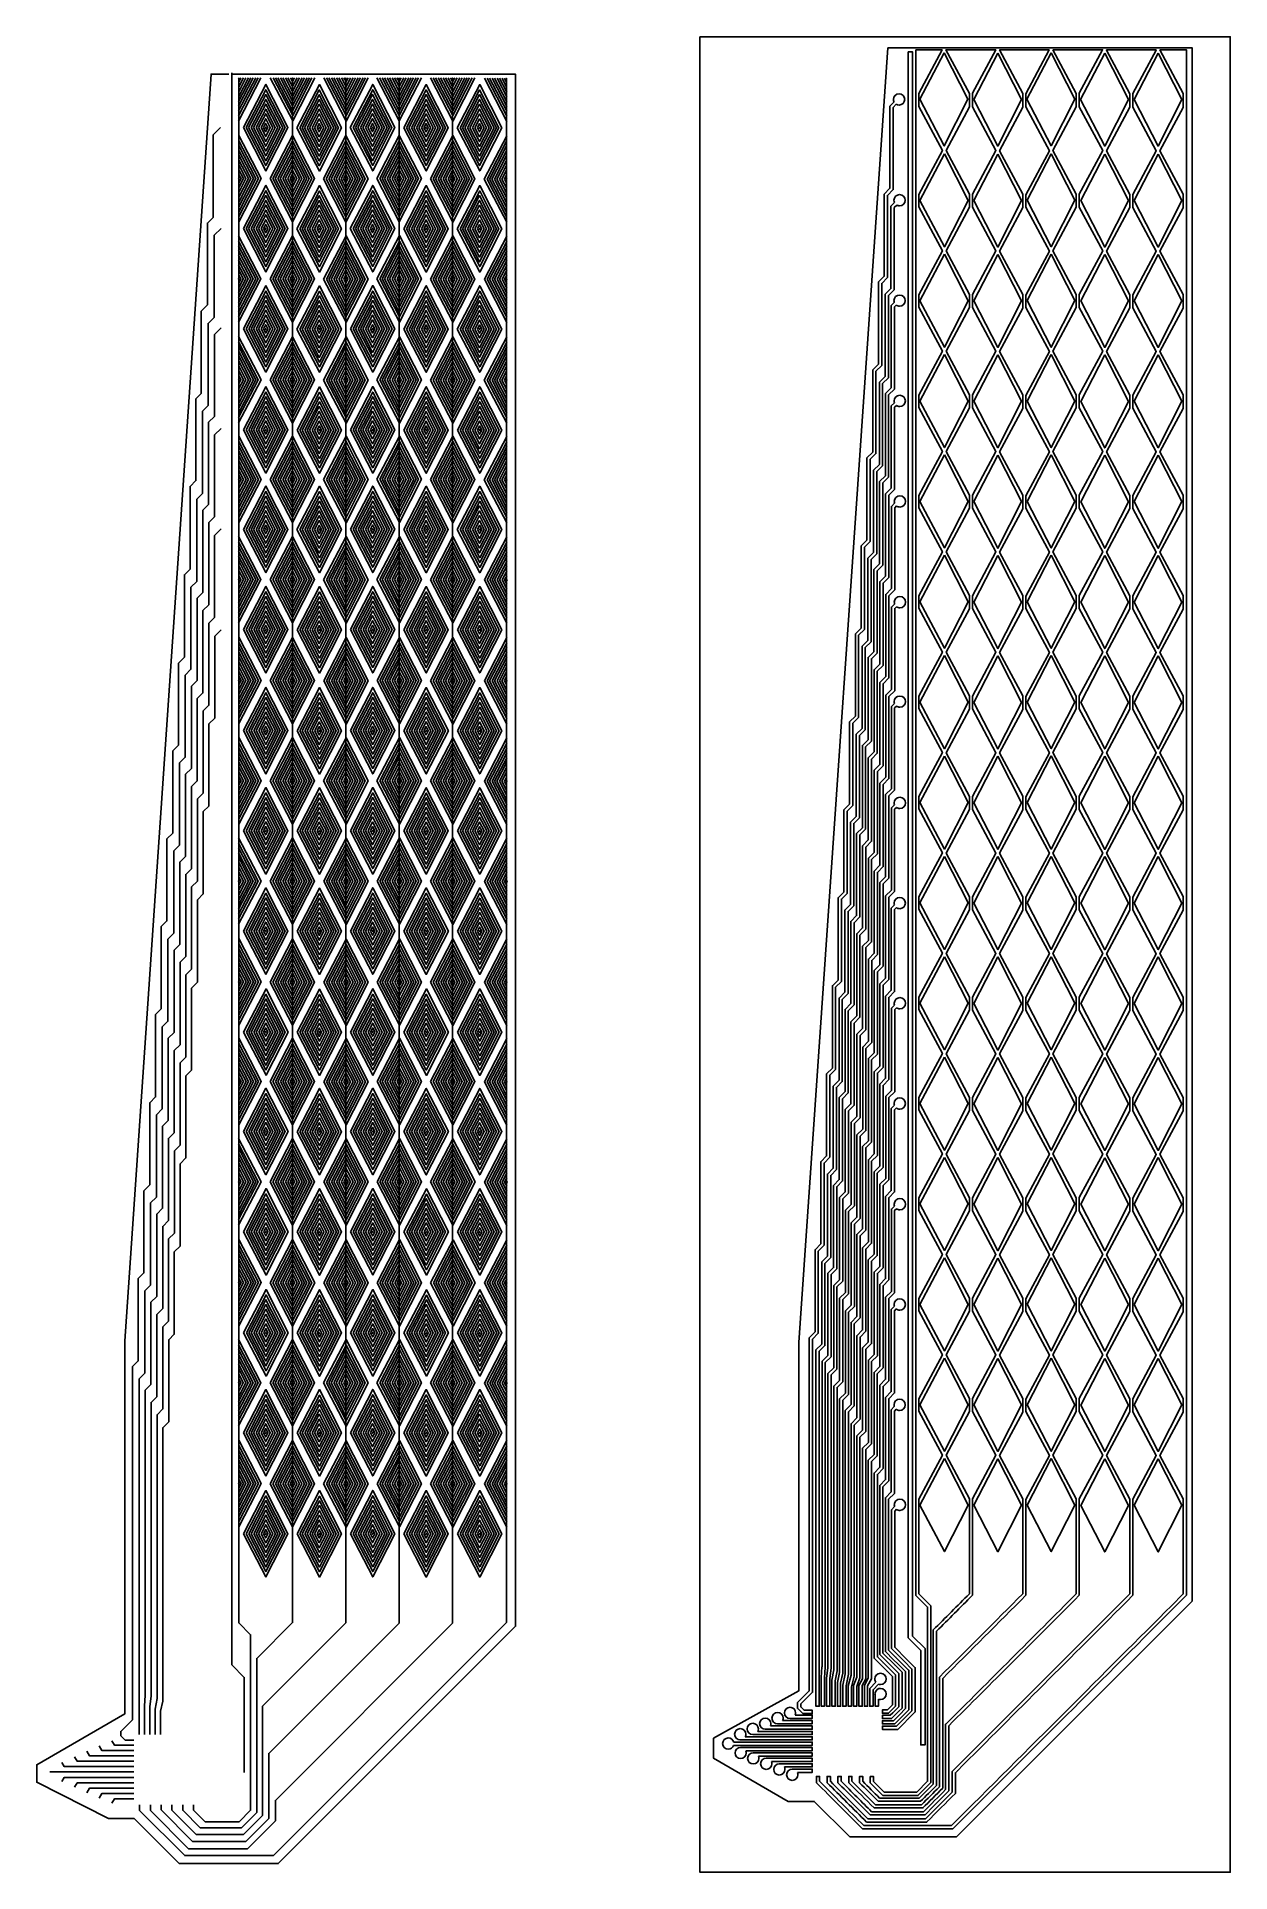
# Model space of a CAD drawing. Extents: x 1.4 to 30.6, y 33.7 to 78.7.
import ezdxf

# ---------------------------------------------------------------- set-up
doc = ezdxf.new("R2010")
doc.units = 0
doc.layers.add('Layer_1', color=7, linetype='CONTINUOUS')

msp = doc.modelspace()

# ---------------------------------------------------------------- linework, layer by layer
at = {"layer": 'Layer_1', "color": 7}
for points in [[(17.632206, 78.697816), (17.632206, 33.695005), (30.633051, 33.695005), (30.633051, 78.697816)], [(22.237725, 78.427096), (29.697699, 78.427096), (29.697699, 40.345693), (23.91783, 34.565823), (21.302785, 34.565823), (20.435114, 35.433492), (19.796598, 35.433492), (17.967461, 36.489574), (17.967461, 36.979603), (20.054328, 38.143426), (20.054328, 46.684914)], [(22.922045, 78.378558), (22.922045, 77.315503), (22.92313, 77.313453), (22.92313, 76.97642), (22.922045, 76.97437), (22.922045, 74.850312), (22.92313, 74.848249), (22.92313, 74.515865), (22.922045, 74.513801), (22.922045, 72.38988), (22.92313, 72.387816), (22.92313, 72.055159), (22.922045, 72.053121), (22.922045, 69.929064), (22.92313, 69.927), (22.92313, 69.594479), (22.922045, 69.592442), (22.922045, 67.468384), (22.92313, 67.46632), (22.92313, 67.133936), (22.922045, 67.131872), (22.922045, 65.007815), (22.92313, 65.005751), (22.92313, 64.673231), (22.922045, 64.671035), (22.922045, 62.546978), (22.92313, 62.544914), (22.92313, 62.21253), (22.922045, 62.210493), (22.922045, 60.086435), (22.92313, 60.084371), (22.92313, 59.751851), (22.922045, 59.749787), (22.922045, 57.625729), (22.92313, 57.623666), (22.92313, 57.291555), (22.922045, 57.289491), (22.922045, 55.165434), (22.92313, 55.16337), (22.92313, 54.830713), (22.922045, 54.82865), (22.922045, 52.704592), (22.92313, 52.702396), (22.92313, 52.37261), (22.922045, 52.370547), (22.922045, 50.246489), (22.92313, 50.244372), (22.92313, 49.909391), (22.922045, 49.907275), (22.922045, 47.783218), (22.92313, 47.781102), (22.92313, 47.448581), (22.922045, 47.446464), (22.922045, 45.322408), (22.92313, 45.320291), (22.92313, 44.987906), (22.922045, 44.985789), (22.922045, 42.861733), (22.92313, 42.859616), (22.92313, 40.485621), (22.92313, 40.484827), (22.923818, 40.484827), (23.210398, 40.198246), (23.210398, 35.926342), (22.944737, 35.660817), (22.151856, 35.660817), (21.887972, 35.924837), (21.887972, 36.043381), (21.808534, 36.043381), (21.808534, 35.891885), (22.118905, 35.581516), (22.979876, 35.581516), (22.979876, 35.583633), (23.2897, 35.893454), (23.2897, 40.231264), (22.997104, 40.523859), (22.997104, 42.844942), (23.574503, 43.92372), (22.997104, 45.00236), (22.997104, 45.305485), (23.574503, 46.384263), (22.997104, 47.462903), (22.997104, 47.766287), (23.574503, 48.845068), (22.997104, 49.923708), (22.997104, 50.229429), (23.574503, 51.308209), (22.997104, 52.386849), (22.997104, 52.687375), (23.574503, 53.766153), (22.997104, 54.844794), (22.997104, 55.148192), (23.574503, 56.22697), (22.997104, 57.305611), (22.997104, 57.608735), (23.574503, 58.687513), (22.997104, 59.766154), (22.997104, 60.069415), (23.574503, 61.148193), (22.997104, 62.226834), (22.997104, 62.530095), (23.574503, 63.608873), (22.997104, 64.687513), (22.997104, 64.990774), (23.574503, 66.069553), (22.997104, 67.148194), (22.997104, 67.451318), (23.574503, 68.530095), (22.997104, 69.608737), (22.997104, 69.911998), (23.574503, 70.990776), (22.997104, 72.069417), (22.997104, 72.372677), (23.574508, 73.451455), (22.997108, 74.530096), (22.997108, 74.833221), (23.574508, 75.911998), (22.997108, 76.990639), (22.997108, 77.309214), (23.569448, 78.378558)], [(22.7376, 78.325644), (22.7376, 39.442062), (23.044963, 39.134698), (23.044963, 36.818676), (23.15079, 36.818676), (23.15079, 39.178587), (22.843427, 39.486089), (22.843427, 78.325644)], [(23.621131, 78.303084), (23.019258, 77.162643), (23.621131, 76.022201), (24.202086, 77.162643)], [(24.933576, 78.298162), (24.342368, 77.15772), (24.933576, 76.017142), (25.51453, 77.15772)], [(26.240142, 78.304315), (25.648933, 77.163873), (26.240142, 76.023431), (26.821096, 77.163873)], [(27.554499, 78.296659), (26.963291, 77.156218), (27.554499, 76.015776), (28.135456, 77.156218)], [(28.864893, 78.29789), (28.27355, 77.157448), (28.864893, 76.017006), (29.44585, 77.157448)], [(6.440112, 76.46853), (6.989542, 77.528381), (7.529442, 76.46853), (6.989542, 75.408551)], [(7.751596, 76.464707), (8.301026, 77.524559), (8.840926, 76.464707), (8.301026, 75.404729)], [(9.059471, 76.469375), (9.608901, 77.529226), (10.148801, 76.469375), (9.608901, 75.409396)], [(10.370955, 76.465553), (10.920385, 77.525404), (11.460285, 76.465553), (10.920385, 75.405574)], [(11.682248, 76.465544), (12.231678, 77.525395), (12.771579, 76.465544), (12.231678, 75.405566)], [(6.50746, 76.468522), (6.988944, 77.397306), (7.462078, 76.468522), (6.988944, 75.539626)], [(6.567504, 76.468514), (6.988412, 77.280445), (7.402018, 76.468514), (6.988412, 75.656487)], [(6.628559, 76.468507), (6.98787, 77.161617), (7.340948, 76.468507), (6.98787, 75.775313)], [(6.688827, 76.468499), (6.987335, 77.044321), (7.280665, 76.468499), (6.987335, 75.892608)], [(7.818944, 76.464699), (8.300428, 77.393484), (8.773562, 76.464699), (8.300428, 75.535803)], [(7.878988, 76.464692), (8.299896, 77.276622), (8.713502, 76.464692), (8.299896, 75.652664)], [(7.940043, 76.464684), (8.299354, 77.157795), (8.652432, 76.464684), (8.299354, 75.771491)], [(8.000311, 76.464677), (8.298819, 77.040499), (8.592149, 76.464677), (8.298819, 75.888786)], [(9.126819, 76.469367), (9.608303, 77.398151), (10.081437, 76.469367), (9.608303, 75.540471)], [(9.186864, 76.469359), (9.607771, 77.28129), (10.021377, 76.469359), (9.607771, 75.657332)], [(9.247919, 76.469352), (9.607229, 77.162462), (9.960307, 76.469352), (9.607229, 75.776158)], [(9.308186, 76.469344), (9.606694, 77.045166), (9.900024, 76.469344), (9.606694, 75.893453)], [(10.438303, 76.465544), (10.919787, 77.394329), (11.392921, 76.465544), (10.919787, 75.536649)], [(10.498348, 76.465537), (10.919255, 77.277467), (11.332861, 76.465537), (10.919255, 75.653509)], [(10.559403, 76.465529), (10.918713, 77.15864), (11.271791, 76.465529), (10.918713, 75.772336)], [(10.61967, 76.465522), (10.918178, 77.041344), (11.211508, 76.465522), (10.918178, 75.889631)], [(11.749596, 76.465536), (12.231081, 77.39432), (12.704214, 76.465536), (12.231081, 75.53664)], [(11.809641, 76.465528), (12.230548, 77.277459), (12.644155, 76.465528), (12.230548, 75.653501)], [(11.870696, 76.465521), (12.230006, 77.158631), (12.583085, 76.465521), (12.230006, 75.772328)], [(11.930963, 76.465514), (12.229471, 77.041335), (12.522802, 76.465514), (12.229471, 75.889623)], [(22.512674, 77.299369)], [(6.749961, 76.468492), (6.986793, 76.92534), (7.219516, 76.468492), (6.986793, 76.011589)], [(6.810599, 76.468484), (6.986249, 76.807313), (7.158853, 76.468484), (6.986249, 76.129614)], [(6.8722, 76.468476), (6.985691, 76.687402), (7.097214, 76.468476), (6.985691, 76.249524)], [(6.932198, 76.468468), (6.985138, 76.570588), (7.037159, 76.468468), (6.985138, 76.366335)], [(8.061445, 76.464669), (8.298277, 76.921517), (8.531, 76.464669), (8.298277, 76.007767)], [(8.122083, 76.464662), (8.297733, 76.803491), (8.470337, 76.464662), (8.297733, 76.125792)], [(8.183684, 76.464654), (8.297175, 76.683579), (8.408698, 76.464654), (8.297175, 76.245702)], [(8.243682, 76.464645), (8.296622, 76.566766), (8.348643, 76.464645), (8.296622, 76.362512)], [(9.36932, 76.469337), (9.606152, 76.926185), (9.838875, 76.469337), (9.606152, 76.012434)], [(9.429958, 76.469329), (9.605608, 76.808158), (9.778212, 76.469329), (9.605608, 76.130459)], [(9.491559, 76.469321), (9.60505, 76.688247), (9.716573, 76.469321), (9.60505, 76.250369)], [(9.551557, 76.469313), (9.604497, 76.571433), (9.656518, 76.469313), (9.604497, 76.36718)], [(10.680805, 76.465514), (10.917636, 76.922362), (11.150359, 76.465514), (10.917636, 76.008612)], [(10.741442, 76.465507), (10.917093, 76.804336), (11.089696, 76.465507), (10.917093, 76.126637)], [(10.803043, 76.465499), (10.916535, 76.684424), (11.028057, 76.465499), (10.916535, 76.246547)], [(10.863041, 76.46549), (10.915981, 76.567611), (10.968002, 76.46549), (10.915981, 76.363357)], [(11.992098, 76.465506), (12.228929, 76.922354), (12.461652, 76.465506), (12.228929, 76.008604)], [(12.052735, 76.465498), (12.228386, 76.804328), (12.400989, 76.465498), (12.228386, 76.126629)], [(12.114336, 76.46549), (12.227828, 76.684416), (12.339351, 76.46549), (12.227828, 76.246538)], [(12.174335, 76.465482), (12.227274, 76.567603), (12.279296, 76.465482), (12.227274, 76.363349)], [(6.976785, 76.467976), (6.984424, 76.48271), (6.99193, 76.467976), (6.984424, 76.45324)], [(7.093206, 75.217862), (7.642636, 76.277714), (8.182536, 75.217862), (7.642636, 74.157884)], [(7.160554, 75.217854), (7.642038, 76.146638), (8.115172, 75.217854), (7.642038, 74.288958)], [(8.28827, 76.464153), (8.295908, 76.478888), (8.303414, 76.464153), (8.295908, 76.449417)], [(8.40469, 75.21404), (8.95412, 76.273891), (9.49402, 75.21404), (8.95412, 74.154061)], [(8.472038, 75.214032), (8.953522, 76.142816), (9.426656, 75.214032), (8.953522, 74.285136)], [(9.596145, 76.468821), (9.603783, 76.483555), (9.611289, 76.468821), (9.603783, 76.454085)], [(9.712565, 75.218707), (10.261995, 76.278559), (10.801896, 75.218707), (10.261995, 74.158729)], [(9.779913, 75.218699), (10.261398, 76.147484), (10.734531, 75.218699), (10.261398, 74.289803)], [(10.907629, 76.464998), (10.915267, 76.479733), (10.922773, 76.464998), (10.915267, 76.450262)], [(11.02405, 75.214885), (11.573479, 76.274737), (12.11338, 75.214885), (11.573479, 74.154907)], [(11.091397, 75.214877), (11.572882, 76.143661), (12.046015, 75.214877), (11.572882, 74.285981)], [(12.218922, 76.46499), (12.22656, 76.479724), (12.234067, 76.46499), (12.22656, 76.450254)], [(7.220598, 75.217846), (7.641506, 76.029777), (8.055112, 75.217846), (7.641506, 74.405819)], [(7.281653, 75.217839), (7.640964, 75.910949), (7.994043, 75.217839), (7.640964, 74.524645)], [(7.341921, 75.217832), (7.640429, 75.793653), (7.933759, 75.217832), (7.640429, 74.641941)], [(7.403055, 75.217824), (7.639887, 75.674672), (7.87261, 75.217824), (7.639887, 74.760922)], [(8.532083, 75.214024), (8.95299, 76.025955), (9.366597, 75.214024), (8.95299, 74.401997)], [(8.593138, 75.214017), (8.952448, 75.907127), (9.305526, 75.214017), (8.952448, 74.520823)], [(8.653405, 75.21401), (8.951913, 75.789831), (9.245244, 75.21401), (8.951913, 74.638119)], [(8.71454, 75.214002), (8.951371, 75.670849), (9.184094, 75.214002), (8.951371, 74.757099)], [(9.839958, 75.218692), (10.260865, 76.030622), (10.674472, 75.218692), (10.260865, 74.406664)], [(9.901013, 75.218684), (10.260323, 75.911794), (10.613402, 75.218684), (10.260323, 74.52549)], [(9.961281, 75.218677), (10.259788, 75.794499), (10.553119, 75.218677), (10.259788, 74.642786)], [(10.022415, 75.218669), (10.259246, 75.675517), (10.49197, 75.218669), (10.259246, 74.761767)], [(11.151442, 75.214869), (11.572349, 76.0268), (11.985956, 75.214869), (11.572349, 74.402842)], [(11.212497, 75.214862), (11.571807, 75.907972), (11.924886, 75.214862), (11.571807, 74.521669)], [(11.272765, 75.214854), (11.571272, 75.790676), (11.864603, 75.214854), (11.571272, 74.638964)], [(11.333899, 75.214847), (11.57073, 75.671694), (11.803454, 75.214847), (11.57073, 74.757944)], [(23.623456, 75.8264), (23.021446, 74.685958), (23.623456, 73.545516), (24.20441, 74.685958)], [(24.935763, 75.821341), (24.344555, 74.6809), (24.935763, 73.540458), (25.516717, 74.6809)], [(26.242329, 75.827776), (25.65112, 74.687334), (26.242329, 73.546892), (26.823419, 74.687334)], [(27.556825, 75.819829), (26.965616, 74.679387), (27.556825, 73.538945), (28.137779, 74.679387)], [(28.867081, 75.821205), (28.275873, 74.680763), (28.867081, 73.540184), (29.448035, 74.680763)], [(6.336594, 75.217332), (6.328955, 75.232067), (6.321449, 75.217332), (6.328955, 75.202595)], [(7.463693, 75.217816), (7.639343, 75.556646), (7.811947, 75.217816), (7.639343, 74.878947)], [(7.525294, 75.217808), (7.638785, 75.436734), (7.750308, 75.217808), (7.638785, 74.998856)], [(7.585292, 75.2178), (7.638232, 75.31992), (7.690253, 75.2178), (7.638232, 75.115667)], [(7.62988, 75.217308), (7.637518, 75.232043), (7.645024, 75.217308), (7.637518, 75.202571)], [(8.775177, 75.213994), (8.950827, 75.552823), (9.123431, 75.213994), (8.950827, 74.875124)], [(8.836778, 75.213986), (8.950269, 75.432912), (9.061792, 75.213986), (8.950269, 74.995034)], [(8.896776, 75.213978), (8.949716, 75.316098), (9.001737, 75.213978), (8.949716, 75.111844)], [(8.941364, 75.213486), (8.949002, 75.22822), (8.956508, 75.213486), (8.949002, 75.198748)], [(10.083052, 75.218661), (10.258703, 75.557491), (10.431306, 75.218661), (10.258703, 74.879792)], [(10.144653, 75.218653), (10.258145, 75.437579), (10.369668, 75.218653), (10.258145, 74.999702)], [(10.204652, 75.218645), (10.257592, 75.320766), (10.309613, 75.218645), (10.257592, 75.116512)], [(10.249239, 75.218153), (10.256878, 75.232888), (10.264384, 75.218153), (10.256878, 75.203416)], [(11.394537, 75.214839), (11.570187, 75.553668), (11.74279, 75.214839), (11.570187, 74.875969)], [(11.456137, 75.214831), (11.569629, 75.433757), (11.681152, 75.214831), (11.569629, 74.995879)], [(11.516136, 75.214823), (11.569076, 75.316944), (11.621097, 75.214823), (11.569076, 75.11269)], [(11.560723, 75.214331), (11.568362, 75.229065), (11.575868, 75.214331), (11.568362, 75.199593)], [(12.880962, 75.208558), (12.888601, 75.223293), (12.896107, 75.208558), (12.888601, 75.193821)], [(6.440707, 73.992176), (6.990137, 75.052028), (7.530037, 73.992176), (6.990137, 72.932198)], [(6.508055, 73.992168), (6.989539, 74.920953), (7.462673, 73.992168), (6.989539, 73.063273)], [(6.568099, 73.992161), (6.989007, 74.804091), (7.402613, 73.992161), (6.989007, 73.180133)], [(7.752191, 73.988354), (8.301621, 75.048206), (8.841521, 73.988354), (8.301621, 72.928376)], [(7.819539, 73.988346), (8.301023, 74.91713), (8.774157, 73.988346), (8.301023, 73.05945)], [(7.879584, 73.988339), (8.300491, 74.800269), (8.714098, 73.988339), (8.300491, 73.176311)], [(9.060066, 73.993022), (9.609496, 75.052873), (10.149397, 73.993022), (9.609496, 72.933043)], [(9.127414, 73.993013), (9.608899, 74.921798), (10.082032, 73.993013), (9.608899, 73.064118)], [(9.187459, 73.993006), (9.608366, 74.804936), (10.021973, 73.993006), (9.608366, 73.180978)], [(10.37155, 73.989199), (10.92098, 75.049051), (11.460881, 73.989199), (10.92098, 72.929221)], [(10.438898, 73.989191), (10.920383, 74.917975), (11.393516, 73.989191), (10.920383, 73.060295)], [(10.498943, 73.989184), (10.91985, 74.801114), (11.333457, 73.989184), (10.91985, 73.177156)], [(11.682844, 73.989191), (12.232273, 75.049042), (12.772174, 73.989191), (12.232273, 72.929212)], [(11.750191, 73.989182), (12.231676, 74.917967), (12.704809, 73.989182), (12.231676, 73.060286)], [(11.810236, 73.989175), (12.231143, 74.801106), (12.64475, 73.989175), (12.231143, 73.177148)], [(22.526767, 74.826917)], [(6.629154, 73.992153), (6.988465, 74.685264), (7.341544, 73.992153), (6.988465, 73.29896)], [(6.689422, 73.992146), (6.98793, 74.567968), (7.28126, 73.992146), (6.98793, 73.416255)], [(6.750556, 73.992139), (6.987388, 74.448986), (7.220111, 73.992139), (6.987388, 73.535236)], [(6.811194, 73.992131), (6.986844, 74.33096), (7.159448, 73.992131), (6.986844, 73.653261)], [(7.940639, 73.988331), (8.299949, 74.681441), (8.653027, 73.988331), (8.299949, 73.295138)], [(8.000906, 73.988324), (8.299414, 74.564146), (8.592745, 73.988324), (8.299414, 73.412433)], [(8.062041, 73.988316), (8.298872, 74.445164), (8.531595, 73.988316), (8.298872, 73.531414)], [(8.122678, 73.988308), (8.298328, 74.327138), (8.470932, 73.988308), (8.298328, 73.649439)], [(9.248514, 73.992998), (9.607824, 74.686109), (9.960903, 73.992998), (9.607824, 73.299805)], [(9.308781, 73.992991), (9.607289, 74.568813), (9.90062, 73.992991), (9.607289, 73.4171)], [(9.369916, 73.992984), (9.606747, 74.449831), (9.839471, 73.992984), (9.606747, 73.536081)], [(9.430553, 73.992976), (9.606204, 74.331805), (9.778807, 73.992976), (9.606204, 73.654106)], [(10.559998, 73.989176), (10.919308, 74.682287), (11.272387, 73.989176), (10.919308, 73.295983)], [(10.620265, 73.989169), (10.918773, 74.564991), (11.212104, 73.989169), (10.918773, 73.413278)], [(10.6814, 73.989161), (10.918231, 74.446009), (11.150955, 73.989161), (10.918231, 73.532259)], [(10.742037, 73.989154), (10.917688, 74.327983), (11.090291, 73.989154), (10.917688, 73.650284)], [(11.871291, 73.989168), (12.230601, 74.682278), (12.58368, 73.989168), (12.230601, 73.295974)], [(11.931559, 73.98916), (12.230066, 74.564982), (12.523397, 73.98916), (12.230066, 73.41327)], [(11.992693, 73.989153), (12.229524, 74.446), (12.462248, 73.989153), (12.229524, 73.53225)], [(12.053331, 73.989145), (12.228981, 74.327974), (12.401584, 73.989145), (12.228981, 73.650275)], [(6.872795, 73.992123), (6.986286, 74.211048), (7.097809, 73.992123), (6.986286, 73.773171)], [(6.932793, 73.992114), (6.985733, 74.094235), (7.037754, 73.992114), (6.985733, 73.889981)], [(6.977381, 73.991623), (6.985019, 74.006357), (6.992525, 73.991623), (6.985019, 73.976885)], [(7.093987, 72.759471), (7.643417, 73.819322), (8.183317, 72.759471), (7.643417, 71.699492)], [(8.184279, 73.9883), (8.29777, 74.207226), (8.409293, 73.9883), (8.29777, 73.769349)], [(8.244277, 73.988292), (8.297217, 74.090413), (8.349238, 73.988292), (8.297217, 73.886159)], [(8.288865, 73.9878), (8.296503, 74.002535), (8.304009, 73.9878), (8.296503, 73.973063)], [(8.405471, 72.755648), (8.954901, 73.8155), (9.494802, 72.755648), (8.954901, 71.69567)], [(9.492154, 73.992968), (9.605646, 74.211893), (9.717169, 73.992968), (9.605646, 73.774016)], [(9.552153, 73.992959), (9.605092, 74.09508), (9.657114, 73.992959), (9.605092, 73.890826)], [(9.59674, 73.992468), (9.604378, 74.007202), (9.611885, 73.992468), (9.604378, 73.97773)], [(9.713346, 72.760316), (10.262776, 73.820167), (10.802677, 72.760316), (10.262776, 71.700337)], [(10.803638, 73.989145), (10.91713, 74.208071), (11.028653, 73.989145), (10.91713, 73.770194)], [(10.863637, 73.989137), (10.916576, 74.091258), (10.968598, 73.989137), (10.916576, 73.887004)], [(10.908224, 73.988645), (10.915862, 74.00338), (10.923369, 73.988645), (10.915862, 73.973908)], [(11.024831, 72.756493), (11.57426, 73.816345), (12.114161, 72.756493), (11.57426, 71.696515)], [(12.114931, 73.989137), (12.228423, 74.208063), (12.339946, 73.989137), (12.228423, 73.770185)], [(12.17493, 73.989128), (12.22787, 74.091249), (12.279891, 73.989128), (12.22787, 73.886996)], [(12.219517, 73.988637), (12.227156, 74.003371), (12.234662, 73.988637), (12.227156, 73.9739)], [(7.161335, 72.759462), (7.64282, 73.688247), (8.115953, 72.759462), (7.64282, 71.830566)], [(7.22138, 72.759455), (7.642287, 73.571385), (8.055894, 72.759455), (7.642287, 71.947427)], [(7.282435, 72.759447), (7.641745, 73.452558), (7.994824, 72.759447), (7.641745, 72.066254)], [(8.472819, 72.75564), (8.954304, 73.684424), (9.427437, 72.75564), (8.954304, 71.826744)], [(8.532864, 72.755632), (8.953771, 73.567563), (9.367378, 72.755632), (8.953771, 71.943605)], [(8.593919, 72.755625), (8.953229, 73.448735), (9.306308, 72.755625), (8.953229, 72.062432)], [(9.780694, 72.760307), (10.262179, 73.689092), (10.735312, 72.760307), (10.262179, 71.831411)], [(9.840739, 72.7603), (10.261646, 73.57223), (10.675253, 72.7603), (10.261646, 71.948272)], [(9.901794, 72.760293), (10.261104, 73.453403), (10.614183, 72.760293), (10.261104, 72.067099)], [(11.092178, 72.756485), (11.573663, 73.68527), (12.046796, 72.756485), (11.573663, 71.827589)], [(11.152223, 72.756478), (11.57313, 73.568408), (11.986737, 72.756478), (11.57313, 71.94445)], [(11.213278, 72.75647), (11.572588, 73.44958), (11.925667, 72.75647), (11.572588, 72.063277)], [(23.623456, 73.365708), (23.021446, 72.225266), (23.623456, 71.084824), (24.20441, 72.225266)], [(24.935763, 73.360649), (24.344555, 72.220208), (24.935763, 71.079766), (25.516717, 72.220208)], [(26.242329, 73.367216), (25.65112, 72.226774), (26.242329, 71.086332), (26.823419, 72.226774)], [(27.556825, 73.359136), (26.965616, 72.218695), (27.556825, 71.078253), (28.137779, 72.218695)], [(28.867081, 73.360512), (28.275873, 72.22007), (28.867081, 71.079492), (29.448035, 72.22007)], [(7.342702, 72.75944), (7.64121, 73.335262), (7.93454, 72.75944), (7.64121, 72.183549)], [(7.403837, 72.759432), (7.640668, 73.21628), (7.873391, 72.759432), (7.640668, 72.30253)], [(7.464474, 72.759425), (7.640125, 73.098254), (7.812728, 72.759425), (7.640125, 72.420555)], [(7.526075, 72.759417), (7.639567, 72.978342), (7.75109, 72.759417), (7.639567, 72.540465)], [(8.654186, 72.755618), (8.952694, 73.33144), (9.246025, 72.755618), (8.952694, 72.179727)], [(8.715321, 72.75561), (8.952152, 73.212458), (9.184875, 72.75561), (8.952152, 72.298708)], [(8.775958, 72.755603), (8.951609, 73.094432), (9.124212, 72.755603), (8.951609, 72.416733)], [(8.837559, 72.755594), (8.951051, 72.97452), (9.062574, 72.755594), (8.951051, 72.536642)], [(9.962062, 72.760285), (10.260569, 73.336107), (10.5539, 72.760285), (10.260569, 72.184394)], [(10.023196, 72.760277), (10.260027, 73.217125), (10.492751, 72.760277), (10.260027, 72.303375)], [(10.083833, 72.76027), (10.259484, 73.099099), (10.432087, 72.76027), (10.259484, 72.4214)], [(10.145434, 72.760262), (10.258926, 72.979187), (10.370449, 72.760262), (10.258926, 72.54131)], [(11.273546, 72.756463), (11.572053, 73.332284), (11.865384, 72.756463), (11.572053, 72.180572)], [(11.33468, 72.756455), (11.571511, 73.213303), (11.804235, 72.756455), (11.571511, 72.299553)], [(11.395318, 72.756448), (11.570968, 73.095277), (11.743571, 72.756448), (11.570968, 72.417578)], [(11.456918, 72.756439), (11.57041, 72.975365), (11.681933, 72.756439), (11.57041, 72.537487)], [(6.332239, 72.75963), (6.324601, 72.774364), (6.317094, 72.75963), (6.324601, 72.744892)], [(6.441488, 71.533785), (6.990918, 72.593637), (7.530818, 71.533785), (6.990918, 70.473807)], [(6.508836, 71.533777), (6.990321, 72.462561), (7.463454, 71.533777), (6.990321, 70.604881)], [(7.586074, 72.759408), (7.639013, 72.861529), (7.691035, 72.759408), (7.639013, 72.657275)], [(7.630661, 72.758916), (7.638299, 72.773651), (7.645806, 72.758916), (7.638299, 72.744179)], [(7.752972, 71.529963), (8.302402, 72.589814), (8.842303, 71.529963), (8.302402, 70.469984)], [(7.82032, 71.529954), (8.301805, 72.458739), (8.774938, 71.529954), (8.301805, 70.601059)], [(8.897558, 72.755586), (8.950497, 72.857707), (9.002519, 72.755586), (8.950497, 72.653453)], [(8.942145, 72.755094), (8.949783, 72.769829), (8.95729, 72.755094), (8.949783, 72.740357)], [(9.060847, 71.53463), (9.610277, 72.594482), (10.150178, 71.53463), (9.610277, 70.474652)], [(9.128195, 71.534622), (9.60968, 72.463406), (10.082813, 71.534622), (9.60968, 70.605726)], [(10.205433, 72.760253), (10.258372, 72.862374), (10.310394, 72.760253), (10.258372, 72.658121)], [(10.25002, 72.759762), (10.257659, 72.774496), (10.265165, 72.759762), (10.257659, 72.745024)], [(10.372331, 71.530808), (10.921761, 72.590659), (11.461662, 71.530808), (10.921761, 70.470829)], [(10.439679, 71.530799), (10.921164, 72.459584), (11.394297, 71.530799), (10.921164, 70.601904)], [(11.516917, 72.756431), (11.569857, 72.858552), (11.621878, 72.756431), (11.569857, 72.654298)], [(11.561504, 72.755939), (11.569143, 72.770674), (11.576649, 72.755939), (11.569143, 72.741202)], [(11.683625, 71.530799), (12.233054, 72.590651), (12.772955, 71.530799), (12.233054, 70.470821)], [(11.750972, 71.530791), (12.232457, 72.459576), (12.70559, 71.530791), (12.232457, 70.601895)], [(12.885317, 72.750856), (12.892955, 72.76559), (12.900462, 72.750856), (12.892955, 72.736118)], [(6.568881, 71.533769), (6.989788, 72.3457), (7.403395, 71.533769), (6.989788, 70.721742)], [(6.629936, 71.533762), (6.989246, 72.226872), (7.342325, 71.533762), (6.989246, 70.840568)], [(6.690203, 71.533755), (6.988711, 72.109576), (7.282041, 71.533755), (6.988711, 70.957864)], [(7.880365, 71.529947), (8.301272, 72.341878), (8.714879, 71.529947), (8.301272, 70.71792)], [(7.94142, 71.52994), (8.30073, 72.22305), (8.653809, 71.52994), (8.30073, 70.836746)], [(8.001687, 71.529932), (8.300195, 72.105754), (8.593526, 71.529932), (8.300195, 70.954041)], [(9.18824, 71.534615), (9.609147, 72.346545), (10.022754, 71.534615), (9.609147, 70.722587)], [(9.249295, 71.534607), (9.608605, 72.227717), (9.961684, 71.534607), (9.608605, 70.841413)], [(9.309562, 71.5346), (9.60807, 72.110421), (9.901401, 71.5346), (9.60807, 70.958709)], [(10.499724, 71.530792), (10.920631, 72.342722), (11.334238, 71.530792), (10.920631, 70.718765)], [(10.560779, 71.530785), (10.920089, 72.223895), (11.273168, 71.530785), (10.920089, 70.837591)], [(10.621047, 71.530777), (10.919554, 72.106599), (11.212885, 71.530777), (10.919554, 70.954887)], [(11.811017, 71.530784), (12.231924, 72.342714), (12.645531, 71.530784), (12.231924, 70.718756)], [(11.872072, 71.530776), (12.231382, 72.223886), (12.584461, 71.530776), (12.231382, 70.837583)], [(11.93234, 71.530769), (12.230847, 72.106591), (12.524178, 71.530769), (12.230847, 70.954878)], [(6.751338, 71.533747), (6.988169, 71.990595), (7.220892, 71.533747), (6.988169, 71.076845)], [(6.811975, 71.533739), (6.987626, 71.872569), (7.160229, 71.533739), (6.987626, 71.19487)], [(6.873576, 71.533731), (6.987068, 71.752657), (7.098591, 71.533731), (6.987068, 71.314779)], [(6.933575, 71.533723), (6.986514, 71.635844), (7.038536, 71.533723), (6.986514, 71.43159)], [(8.062822, 71.529925), (8.299653, 71.986772), (8.532376, 71.529925), (8.299653, 71.073022)], [(8.123459, 71.529917), (8.29911, 71.868746), (8.471713, 71.529917), (8.29911, 71.191047)], [(8.18506, 71.529909), (8.298552, 71.748834), (8.410075, 71.529909), (8.298552, 71.310957)], [(8.245059, 71.5299), (8.297998, 71.632021), (8.35002, 71.5299), (8.297998, 71.427768)], [(9.370697, 71.534592), (9.607528, 71.99144), (9.840252, 71.534592), (9.607528, 71.07769)], [(9.431334, 71.534584), (9.606985, 71.873414), (9.779588, 71.534584), (9.606985, 71.195714)], [(9.492935, 71.534576), (9.606427, 71.753502), (9.71795, 71.534576), (9.606427, 71.315624)], [(9.552934, 71.534568), (9.605873, 71.636689), (9.657895, 71.534568), (9.605873, 71.432435)], [(10.682181, 71.53077), (10.919012, 71.987617), (11.151736, 71.53077), (10.919012, 71.073868)], [(10.742818, 71.530762), (10.918469, 71.869591), (11.091072, 71.530762), (10.918469, 71.191892)], [(10.804419, 71.530754), (10.917911, 71.749679), (11.029434, 71.530754), (10.917911, 71.311802)], [(10.864418, 71.530746), (10.917357, 71.632866), (10.969379, 71.530746), (10.917357, 71.428613)], [(11.993474, 71.530761), (12.230305, 71.987609), (12.463029, 71.530761), (12.230305, 71.073859)], [(12.054112, 71.530754), (12.229762, 71.869583), (12.402365, 71.530754), (12.229762, 71.191884)], [(12.115712, 71.530746), (12.229204, 71.749671), (12.340727, 71.530746), (12.229204, 71.311794)], [(12.175711, 71.530737), (12.228651, 71.632858), (12.280672, 71.530737), (12.228651, 71.428604)], [(6.978162, 71.533231), (6.9858, 71.547966), (6.993307, 71.533231), (6.9858, 71.518494)], [(7.094582, 70.283117), (7.644012, 71.342969), (8.183912, 70.283117), (7.644012, 69.223139)], [(7.16193, 70.283109), (7.643415, 71.211893), (8.116548, 70.283109), (7.643415, 69.354213)], [(8.289646, 71.529409), (8.297284, 71.544143), (8.304791, 71.529409), (8.297284, 71.514672)], [(8.406066, 70.279295), (8.955496, 71.339146), (9.495397, 70.279295), (8.955496, 69.219317)], [(8.473414, 70.279287), (8.954899, 71.208071), (9.428032, 70.279287), (8.954899, 69.350391)], [(9.597521, 71.534076), (9.605159, 71.548811), (9.612666, 71.534076), (9.605159, 71.519339)], [(9.713942, 70.283963), (10.263372, 71.343814), (10.803272, 70.283963), (10.263372, 69.223984)], [(9.78129, 70.283954), (10.262774, 71.212739), (10.735908, 70.283954), (10.262774, 69.355058)], [(10.909005, 71.530254), (10.916644, 71.544988), (10.92415, 71.530254), (10.916644, 71.515516)], [(11.025426, 70.28014), (11.574856, 71.339992), (12.114756, 70.28014), (11.574856, 69.220162)], [(11.092774, 70.280132), (11.574258, 71.208916), (12.047392, 70.280132), (11.574258, 69.351236)], [(12.220298, 71.530245), (12.227937, 71.54498), (12.235443, 71.530245), (12.227937, 71.515508)], [(7.221975, 70.283102), (7.642882, 71.095032), (8.056488, 70.283102), (7.642882, 69.471074)], [(7.28303, 70.283094), (7.64234, 70.976205), (7.995419, 70.283094), (7.64234, 69.589901)], [(7.343297, 70.283087), (7.641805, 70.858909), (7.935135, 70.283087), (7.641805, 69.707196)], [(7.404432, 70.283079), (7.641263, 70.739927), (7.873987, 70.283079), (7.641263, 69.826177)], [(8.533459, 70.279279), (8.954366, 71.09121), (9.367973, 70.279279), (8.954366, 69.467252)], [(8.594514, 70.279272), (8.953824, 70.972383), (9.306902, 70.279272), (8.953824, 69.586078)], [(8.654782, 70.279265), (8.953289, 70.855086), (9.24662, 70.279265), (8.953289, 69.703374)], [(8.715916, 70.279257), (8.952747, 70.736105), (9.185471, 70.279257), (8.952747, 69.822355)], [(9.841334, 70.283947), (10.262241, 71.095877), (10.675848, 70.283947), (10.262241, 69.471919)], [(9.902389, 70.283939), (10.2617, 70.97705), (10.614778, 70.283939), (10.2617, 69.590745)], [(9.962657, 70.283932), (10.261165, 70.859754), (10.554495, 70.283932), (10.261165, 69.708041)], [(10.023791, 70.283925), (10.260622, 70.740772), (10.493346, 70.283925), (10.260622, 69.827022)], [(11.152819, 70.280124), (11.573726, 71.092055), (11.987332, 70.280124), (11.573726, 69.468097)], [(11.213874, 70.280117), (11.573184, 70.973227), (11.926262, 70.280117), (11.573184, 69.586924)], [(11.274141, 70.28011), (11.572649, 70.855931), (11.865979, 70.28011), (11.572649, 69.704219)], [(11.335275, 70.280102), (11.572107, 70.736949), (11.80483, 70.280102), (11.572107, 69.8232)], [(23.623456, 70.905148), (23.021446, 69.764706), (23.623456, 68.624264), (24.20441, 69.764706)], [(24.935763, 70.899951), (24.344555, 69.759509), (24.935763, 68.619068), (25.516717, 69.759509)], [(26.242329, 70.906524), (25.65112, 69.766082), (26.242329, 68.62564), (26.823419, 69.766082)], [(27.556825, 70.898439), (26.965616, 69.757997), (27.556825, 68.617555), (28.137779, 69.757997)], [(28.867081, 70.899815), (28.275873, 69.759373), (28.867081, 68.618794), (29.448035, 69.759373)], [(6.335379, 70.288351), (6.327741, 70.303086), (6.320234, 70.288351), (6.327741, 70.273614)], [(7.465069, 70.283072), (7.64072, 70.621901), (7.813323, 70.283072), (7.64072, 69.944201)], [(7.52667, 70.283063), (7.640162, 70.501989), (7.751685, 70.283063), (7.640162, 70.064112)], [(7.586669, 70.283055), (7.639608, 70.385176), (7.69163, 70.283055), (7.639608, 70.180923)], [(7.631256, 70.282563), (7.638894, 70.297298), (7.646401, 70.282563), (7.638894, 70.267826)], [(8.776553, 70.279249), (8.952204, 70.618078), (9.124807, 70.279249), (8.952204, 69.940379)], [(8.838154, 70.279241), (8.951646, 70.498167), (9.063168, 70.279241), (8.951646, 70.06029)], [(8.898153, 70.279232), (8.951092, 70.381353), (9.003114, 70.279232), (8.951092, 70.1771)], [(8.94274, 70.278741), (8.950378, 70.293476), (8.957884, 70.278741), (8.950378, 70.264004)], [(10.084429, 70.283916), (10.260079, 70.622746), (10.432683, 70.283916), (10.260079, 69.945047)], [(10.14603, 70.283909), (10.259521, 70.502834), (10.371044, 70.283909), (10.259521, 70.064957)], [(10.206028, 70.2839), (10.258968, 70.386021), (10.310989, 70.2839), (10.258968, 70.181767)], [(10.250616, 70.283409), (10.258254, 70.298144), (10.26576, 70.283409), (10.258254, 70.268672)], [(11.395913, 70.280094), (11.571563, 70.618924), (11.744167, 70.280094), (11.571563, 69.941224)], [(11.457514, 70.280086), (11.571005, 70.499012), (11.682528, 70.280086), (11.571005, 70.061135)], [(11.517512, 70.280078), (11.570452, 70.382199), (11.622473, 70.280078), (11.570452, 70.177945)], [(11.5621, 70.279586), (11.569738, 70.294321), (11.577244, 70.279586), (11.569738, 70.264849)], [(12.882177, 70.279578), (12.889815, 70.294312), (12.897321, 70.279578), (12.889815, 70.26484)], [(6.442083, 69.057432), (6.991513, 70.117283), (7.531413, 69.057432), (6.991513, 67.997453)], [(6.509431, 69.057423), (6.990916, 69.986208), (7.464049, 69.057423), (6.990916, 68.128528)], [(6.569476, 69.057416), (6.990383, 69.869347), (7.403989, 69.057416), (6.990383, 68.245389)], [(7.753567, 69.053609), (8.302997, 70.113461), (8.842898, 69.053609), (8.302997, 67.993631)], [(7.820915, 69.053601), (8.3024, 69.982386), (8.775533, 69.053601), (8.3024, 68.124706)], [(7.88096, 69.053594), (8.301867, 69.865524), (8.715474, 69.053594), (8.301867, 68.241566)], [(9.061442, 69.058277), (9.610872, 70.118128), (10.150773, 69.058277), (9.610872, 67.998298)], [(9.12879, 69.058269), (9.610275, 69.987053), (10.083408, 69.058269), (9.610275, 68.129373)], [(9.188835, 69.058261), (9.609742, 69.870192), (10.023349, 69.058261), (9.609742, 68.246234)], [(10.372927, 69.054455), (10.922356, 70.114306), (11.462257, 69.054455), (10.922356, 67.994476)], [(10.440274, 69.054446), (10.921759, 69.983231), (11.394892, 69.054446), (10.921759, 68.125551)], [(10.500319, 69.054439), (10.921226, 69.86637), (11.334833, 69.054439), (10.921226, 68.242412)], [(11.68422, 69.054446), (12.23365, 70.114298), (12.77355, 69.054446), (12.23365, 67.994468)], [(11.751568, 69.054438), (12.233052, 69.983222), (12.706186, 69.054438), (12.233052, 68.125542)], [(11.811613, 69.05443), (12.23252, 69.866361), (12.646126, 69.05443), (12.23252, 68.242403)], [(22.530321, 69.90703)], [(6.630531, 69.057409), (6.989841, 69.750519), (7.34292, 69.057409), (6.989841, 68.364215)], [(6.690798, 69.057401), (6.989306, 69.633223), (7.282636, 69.057401), (6.989306, 68.48151)], [(6.751933, 69.057394), (6.988764, 69.514241), (7.221488, 69.057394), (6.988764, 68.600491)], [(6.81257, 69.057386), (6.988221, 69.396215), (7.160824, 69.057386), (6.988221, 68.718516)], [(7.942015, 69.053586), (8.301325, 69.746697), (8.654403, 69.053586), (8.301325, 68.360393)], [(8.002283, 69.053579), (8.30079, 69.629401), (8.594121, 69.053579), (8.30079, 68.477688)], [(8.063417, 69.053571), (8.300248, 69.510419), (8.532972, 69.053571), (8.300248, 68.596669)], [(8.124054, 69.053564), (8.299705, 69.392393), (8.472308, 69.053564), (8.299705, 68.714694)], [(9.24989, 69.058254), (9.6092, 69.751364), (9.962279, 69.058254), (9.6092, 68.36506)], [(9.310158, 69.058246), (9.608665, 69.634069), (9.901996, 69.058246), (9.608665, 68.482356)], [(9.371292, 69.058239), (9.608123, 69.515086), (9.840847, 69.058239), (9.608123, 68.601337)], [(9.431929, 69.058231), (9.60758, 69.39706), (9.780183, 69.058231), (9.60758, 68.719361)], [(10.561374, 69.054431), (10.920684, 69.747542), (11.273763, 69.054431), (10.920684, 68.361238)], [(10.621642, 69.054424), (10.92015, 69.630246), (11.21348, 69.054424), (10.92015, 68.478534)], [(10.682776, 69.054416), (10.919607, 69.511264), (11.152331, 69.054416), (10.919607, 68.597514)], [(10.743414, 69.054409), (10.919064, 69.393238), (11.091668, 69.054409), (10.919064, 68.715539)], [(11.872667, 69.054423), (12.231978, 69.747533), (12.585056, 69.054423), (12.231978, 68.36123)], [(11.932935, 69.054416), (12.231443, 69.630237), (12.524773, 69.054416), (12.231443, 68.478525)], [(11.994069, 69.054408), (12.230901, 69.511256), (12.463624, 69.054408), (12.230901, 68.597506)], [(12.054707, 69.0544), (12.230357, 69.393229), (12.402961, 69.0544), (12.230357, 68.71553)], [(6.874171, 69.057378), (6.987663, 69.276303), (7.099186, 69.057378), (6.987663, 68.838426)], [(6.93417, 69.057369), (6.987109, 69.15949), (7.039131, 69.057369), (6.987109, 68.955237)], [(6.978757, 69.056878), (6.986395, 69.071613), (6.993902, 69.056878), (6.986395, 69.042141)], [(7.094269, 67.845236), (7.643699, 68.905088), (8.1836, 67.845236), (7.643699, 66.785258)], [(8.185655, 69.053555), (8.299147, 69.272481), (8.410669, 69.053555), (8.299147, 68.834604)], [(8.245654, 69.053547), (8.298593, 69.155668), (8.350615, 69.053547), (8.298593, 68.951414)], [(8.290241, 69.053055), (8.297879, 69.06779), (8.305385, 69.053055), (8.297879, 69.038318)], [(8.405753, 67.841414), (8.955183, 68.901266), (9.495084, 67.841414), (8.955183, 66.781436)], [(9.49353, 69.058223), (9.607022, 69.277149), (9.718545, 69.058223), (9.607022, 68.839271)], [(9.553529, 69.058215), (9.606469, 69.160335), (9.65849, 69.058215), (9.606469, 68.956082)], [(9.598116, 69.057723), (9.605755, 69.072458), (9.613261, 69.057723), (9.605755, 69.042986)], [(9.713629, 67.846082), (10.263059, 68.905933), (10.802959, 67.846082), (10.263059, 66.786103)], [(10.805014, 69.054401), (10.918506, 69.273326), (11.030029, 69.054401), (10.918506, 68.835449)], [(10.865013, 69.054392), (10.917953, 69.156513), (10.969974, 69.054392), (10.917953, 68.952259)], [(10.9096, 69.0539), (10.917239, 69.068635), (10.924745, 69.0539), (10.917239, 69.039163)], [(11.025113, 67.842259), (11.574543, 68.902111), (12.114443, 67.842259), (11.574543, 66.782281)], [(12.116308, 69.054392), (12.229799, 69.273318), (12.341322, 69.054392), (12.229799, 68.83544)], [(12.176306, 69.054384), (12.229246, 69.156505), (12.281267, 69.054384), (12.229246, 68.952251)], [(12.220894, 69.053892), (12.228532, 69.068627), (12.236038, 69.053892), (12.228532, 69.039155)], [(7.161617, 67.845228), (7.643102, 68.774013), (8.116235, 67.845228), (7.643102, 66.916332)], [(7.221662, 67.845221), (7.642569, 68.657152), (8.056176, 67.845221), (7.642569, 67.033193)], [(7.282717, 67.845213), (7.642027, 68.538324), (7.995106, 67.845213), (7.642027, 67.15202)], [(7.342984, 67.845206), (7.641492, 68.421028), (7.934823, 67.845206), (7.641492, 67.269315)], [(8.473101, 67.841406), (8.954586, 68.77019), (9.427719, 67.841406), (8.954586, 66.91251)], [(8.533146, 67.841398), (8.954053, 68.653329), (9.36766, 67.841398), (8.954053, 67.029371)], [(8.594201, 67.841391), (8.953511, 68.534501), (9.30659, 67.841391), (8.953511, 67.148198)], [(8.654469, 67.841384), (8.952976, 68.417205), (9.246307, 67.841384), (8.952976, 67.265493)], [(9.780977, 67.846073), (10.262461, 68.774858), (10.735595, 67.846073), (10.262461, 66.917177)], [(9.841022, 67.846066), (10.261928, 68.657997), (10.675535, 67.846066), (10.261928, 67.034039)], [(9.902076, 67.846058), (10.261387, 68.539169), (10.614465, 67.846058), (10.261387, 67.152865)], [(9.962344, 67.846051), (10.260852, 68.421873), (10.554183, 67.846051), (10.260852, 67.27016)], [(11.092461, 67.842251), (11.573945, 68.771036), (12.047079, 67.842251), (11.573945, 66.913355)], [(11.152506, 67.842244), (11.573413, 68.654174), (11.987019, 67.842244), (11.573413, 67.030216)], [(11.213561, 67.842236), (11.572871, 68.535346), (11.92595, 67.842236), (11.572871, 67.149043)], [(11.273828, 67.842229), (11.572336, 68.41805), (11.865666, 67.842229), (11.572336, 67.266338)], [(23.623456, 68.444313), (23.021446, 67.303871), (23.623456, 66.163429), (24.20441, 67.303871)], [(24.935763, 68.439255), (24.344555, 67.298813), (24.935763, 66.158371), (25.516717, 67.298813)], [(26.242329, 68.445689), (25.65112, 67.305247), (26.242329, 66.164806), (26.823419, 67.305247)], [(27.556825, 68.43761), (26.965616, 67.297169), (27.556825, 66.156726), (28.137779, 67.297169)], [(28.867081, 68.439118), (28.275873, 67.298676), (28.867081, 66.158098), (29.448035, 67.298676)], [(7.404119, 67.845198), (7.64095, 68.302046), (7.873674, 67.845198), (7.64095, 67.388296)], [(7.464756, 67.845191), (7.640407, 68.18402), (7.81301, 67.845191), (7.640407, 67.506321)], [(7.526357, 67.845182), (7.639849, 68.064108), (7.751372, 67.845182), (7.639849, 67.626231)], [(8.715603, 67.841376), (8.952434, 68.298224), (9.185158, 67.841376), (8.952434, 67.384474)], [(8.776241, 67.841368), (8.951891, 68.180197), (9.124494, 67.841368), (8.951891, 67.502498)], [(8.837841, 67.84136), (8.951333, 68.060286), (9.062856, 67.84136), (8.951333, 67.622409)], [(10.023478, 67.846044), (10.26031, 68.302891), (10.493033, 67.846044), (10.26031, 67.389141)], [(10.084116, 67.846036), (10.259766, 68.184865), (10.43237, 67.846036), (10.259766, 67.507166)], [(10.145717, 67.846028), (10.259208, 68.064953), (10.370731, 67.846028), (10.259208, 67.627076)], [(11.334962, 67.842221), (11.571794, 68.299069), (11.804517, 67.842221), (11.571794, 67.385319)], [(11.3956, 67.842213), (11.571251, 68.181042), (11.743854, 67.842213), (11.571251, 67.503343)], [(11.457201, 67.842205), (11.570693, 68.061131), (11.682216, 67.842205), (11.570693, 67.623253)], [(6.337657, 67.844707), (6.330018, 67.859441), (6.322512, 67.844707), (6.330018, 67.829969)], [(6.44177, 66.619551), (6.9912, 67.679402), (7.531101, 66.619551), (6.9912, 65.559572)], [(6.509118, 66.619543), (6.990603, 67.548327), (7.463736, 66.619543), (6.990603, 65.690647)], [(7.586356, 67.845174), (7.639295, 67.947295), (7.691317, 67.845174), (7.639295, 67.743041)], [(7.630943, 67.844682), (7.638581, 67.859417), (7.646088, 67.844682), (7.638581, 67.829945)], [(7.753254, 66.615729), (8.302684, 67.67558), (8.842585, 66.615729), (8.302684, 65.55575)], [(7.820602, 66.61572), (8.302087, 67.544505), (8.77522, 66.61572), (8.302087, 65.686825)], [(8.89784, 67.841352), (8.950779, 67.943473), (9.002801, 67.841352), (8.950779, 67.739219)], [(8.942427, 67.84086), (8.950065, 67.855595), (8.957572, 67.84086), (8.950065, 67.826123)], [(9.061129, 66.620396), (9.610559, 67.680247), (10.15046, 66.620396), (9.610559, 65.560418)], [(9.128477, 66.620388), (9.609962, 67.549172), (10.083096, 66.620388), (9.609962, 65.691492)], [(10.205715, 67.846019), (10.258655, 67.94814), (10.310677, 67.846019), (10.258655, 67.743886)], [(10.250303, 67.845528), (10.257941, 67.860262), (10.265447, 67.845528), (10.257941, 67.83079)], [(10.372614, 66.616574), (10.922044, 67.676425), (11.461944, 66.616574), (10.922044, 65.556595)], [(10.439961, 66.616565), (10.921446, 67.54535), (11.394579, 66.616565), (10.921446, 65.68767)], [(11.517199, 67.842197), (11.570139, 67.944318), (11.62216, 67.842197), (11.570139, 67.740064)], [(11.561787, 67.841705), (11.569425, 67.85644), (11.576932, 67.841705), (11.569425, 67.826968)], [(11.683907, 66.616565), (12.233337, 67.676416), (12.773237, 66.616565), (12.233337, 65.556587)], [(11.751255, 66.616557), (12.232739, 67.545341), (12.705873, 66.616557), (12.232739, 65.687661)], [(12.882026, 67.835933), (12.889664, 67.850667), (12.897171, 67.835933), (12.889664, 67.821195)], [(6.569163, 66.619535), (6.99007, 67.431466), (7.403677, 66.619535), (6.99007, 65.807508)], [(6.630218, 66.619528), (6.989528, 67.312638), (7.342607, 66.619528), (6.989528, 65.926334)], [(6.690485, 66.61952), (6.988993, 67.195342), (7.282324, 66.61952), (6.988993, 66.04363)], [(6.75162, 66.619513), (6.988451, 67.07636), (7.221175, 66.619513), (6.988451, 66.162611)], [(7.880647, 66.615713), (8.301554, 67.427643), (8.715161, 66.615713), (8.301554, 65.803686)], [(7.941702, 66.615705), (8.301012, 67.308816), (8.654091, 66.615705), (8.301012, 65.922512)], [(8.00197, 66.615698), (8.300477, 67.19152), (8.593808, 66.615698), (8.300477, 66.039807)], [(8.063104, 66.61569), (8.299935, 67.072538), (8.532659, 66.61569), (8.299935, 66.158788)], [(9.188522, 66.62038), (9.609429, 67.432311), (10.023036, 66.62038), (9.609429, 65.808353)], [(9.249577, 66.620373), (9.608887, 67.313483), (9.961966, 66.620373), (9.608887, 65.927179)], [(9.309845, 66.620365), (9.608352, 67.196187), (9.901683, 66.620365), (9.608352, 66.044475)], [(9.370979, 66.620358), (9.60781, 67.077206), (9.840534, 66.620358), (9.60781, 66.163456)], [(10.500007, 66.616558), (10.920913, 67.428488), (11.33452, 66.616558), (10.920913, 65.804531)], [(10.561062, 66.61655), (10.920371, 67.309661), (11.27345, 66.61655), (10.920371, 65.923357)], [(10.621329, 66.616543), (10.919837, 67.192365), (11.213167, 66.616543), (10.919837, 66.040652)], [(10.682463, 66.616536), (10.919295, 67.073383), (11.152018, 66.616536), (10.919295, 66.159633)], [(11.8113, 66.61655), (12.232207, 67.42848), (12.645813, 66.61655), (12.232207, 65.804522)], [(11.872354, 66.616542), (12.231665, 67.309652), (12.584744, 66.616542), (12.231665, 65.923349)], [(11.932622, 66.616534), (12.23113, 67.192356), (12.52446, 66.616534), (12.23113, 66.040644)], [(11.993756, 66.616527), (12.230588, 67.073375), (12.463311, 66.616527), (12.230588, 66.159625)], [(22.533303, 67.442294)], [(6.812257, 66.619505), (6.987908, 66.958334), (7.160511, 66.619505), (6.987908, 66.280635)], [(6.873858, 66.619497), (6.98735, 66.838423), (7.098873, 66.619497), (6.98735, 66.400545)], [(6.933857, 66.619489), (6.986796, 66.721609), (7.038818, 66.619489), (6.986796, 66.517356)], [(6.978444, 66.618997), (6.986082, 66.633732), (6.993589, 66.618997), (6.986082, 66.60426)], [(8.123742, 66.615683), (8.299392, 66.954512), (8.471995, 66.615683), (8.299392, 66.276813)], [(8.185342, 66.615675), (8.298834, 66.8346), (8.410357, 66.615675), (8.298834, 66.396723)], [(8.245341, 66.615666), (8.29828, 66.717787), (8.350302, 66.615666), (8.29828, 66.513533)], [(8.289928, 66.615175), (8.297566, 66.629909), (8.305073, 66.615175), (8.297566, 66.600437)], [(9.431616, 66.62035), (9.607267, 66.959179), (9.77987, 66.62035), (9.607267, 66.281481)], [(9.493217, 66.620342), (9.606709, 66.839268), (9.718232, 66.620342), (9.606709, 66.40139)], [(9.553216, 66.620334), (9.606156, 66.722454), (9.658177, 66.620334), (9.606156, 66.518201)], [(9.597804, 66.619842), (9.605442, 66.634577), (9.612948, 66.619842), (9.605442, 66.605105)], [(10.743101, 66.616528), (10.918751, 66.955357), (11.091354, 66.616528), (10.918751, 66.277658)], [(10.804702, 66.61652), (10.918193, 66.835445), (11.029716, 66.61652), (10.918193, 66.397568)], [(10.8647, 66.616511), (10.91764, 66.718632), (10.969661, 66.616511), (10.91764, 66.514378)], [(10.909287, 66.61602), (10.916926, 66.630754), (10.924432, 66.61602), (10.916926, 66.601282)], [(12.054394, 66.616519), (12.230045, 66.955349), (12.402648, 66.616519), (12.230045, 66.27765)], [(12.115995, 66.616511), (12.229487, 66.835437), (12.34101, 66.616511), (12.229487, 66.39756)], [(12.175994, 66.616503), (12.228933, 66.718624), (12.280955, 66.616503), (12.228933, 66.51437)], [(12.220581, 66.616011), (12.228219, 66.630746), (12.235726, 66.616011), (12.228219, 66.601274)], [(7.095051, 65.386845), (7.64448, 66.446696), (8.184381, 65.386845), (7.64448, 64.326866)], [(7.162398, 65.386837), (7.643883, 66.315621), (8.117016, 65.386837), (7.643883, 64.457941)], [(7.222443, 65.386829), (7.64335, 66.19876), (8.056957, 65.386829), (7.64335, 64.574802)], [(8.406535, 65.383023), (8.955964, 66.442874), (9.495865, 65.383023), (8.955964, 64.323044)], [(8.473882, 65.383014), (8.955367, 66.311799), (9.428501, 65.383014), (8.955367, 64.454118)], [(8.533927, 65.383007), (8.954834, 66.194937), (9.368441, 65.383007), (8.954834, 64.570979)], [(9.71441, 65.38769), (10.26384, 66.447541), (10.803741, 65.38769), (10.26384, 64.327712)], [(9.781758, 65.387682), (10.263243, 66.316466), (10.736376, 65.387682), (10.263243, 64.458786)], [(9.841802, 65.387674), (10.26271, 66.199605), (10.676317, 65.387674), (10.26271, 64.575647)], [(11.025894, 65.383867), (11.575324, 66.443719), (12.115224, 65.383867), (11.575324, 64.323889)], [(11.093242, 65.383859), (11.574726, 66.312644), (12.04786, 65.383859), (11.574726, 64.454964)], [(11.153287, 65.383852), (11.574194, 66.195782), (11.9878, 65.383852), (11.574194, 64.571824)], [(7.283498, 65.386822), (7.642808, 66.079932), (7.995887, 65.386822), (7.642808, 64.693628)], [(7.343766, 65.386814), (7.642273, 65.962636), (7.935604, 65.386814), (7.642273, 64.810923)], [(7.4049, 65.386807), (7.641731, 65.843655), (7.874455, 65.386807), (7.641731, 64.929905)], [(7.465538, 65.386799), (7.641188, 65.725628), (7.813791, 65.386799), (7.641188, 65.047929)], [(8.594982, 65.382999), (8.954292, 66.07611), (9.307371, 65.382999), (8.954292, 64.689806)], [(8.65525, 65.382992), (8.953757, 65.958814), (9.247088, 65.382992), (8.953757, 64.807101)], [(8.716384, 65.382985), (8.953215, 65.839832), (9.185939, 65.382985), (8.953215, 64.926082)], [(8.777022, 65.382977), (8.952672, 65.721806), (9.125275, 65.382977), (8.952672, 65.044107)], [(9.902857, 65.387667), (10.262168, 66.080777), (10.615246, 65.387667), (10.262168, 64.694473)], [(9.963125, 65.387659), (10.261633, 65.963481), (10.554964, 65.387659), (10.261633, 64.811768)], [(10.024259, 65.387652), (10.261091, 65.8445), (10.493814, 65.387652), (10.261091, 64.930749)], [(10.084897, 65.387644), (10.260547, 65.726474), (10.433151, 65.387644), (10.260547, 65.048774)], [(11.214342, 65.383844), (11.573652, 66.076955), (11.926731, 65.383844), (11.573652, 64.690651)], [(11.274609, 65.383837), (11.573117, 65.959659), (11.866447, 65.383837), (11.573117, 64.807946)], [(11.335744, 65.38383), (11.572575, 65.840677), (11.805298, 65.38383), (11.572575, 64.926927)], [(11.396381, 65.383822), (11.572032, 65.722651), (11.744635, 65.383822), (11.572032, 65.044952)], [(23.623456, 65.983622), (23.021446, 64.84318), (23.623456, 63.702738), (24.20441, 64.84318)], [(24.935763, 65.978563), (24.344555, 64.838121), (24.935763, 63.697679), (25.516717, 64.838121)], [(26.242329, 65.984998), (25.65112, 64.844555), (26.242329, 63.704113), (26.823419, 64.844555)], [(27.556825, 65.977051), (26.965616, 64.836609), (27.556825, 63.696167), (28.137779, 64.836609)], [(28.867081, 65.978426), (28.275873, 64.837984), (28.867081, 63.697406), (29.448035, 64.837984)], [(6.333302, 65.387004), (6.325664, 65.401738), (6.318158, 65.387004), (6.325664, 65.372267)], [(7.527138, 65.386791), (7.64063, 65.605717), (7.752153, 65.386791), (7.64063, 65.167839)], [(7.587137, 65.386783), (7.640077, 65.488903), (7.692098, 65.386783), (7.640077, 65.28465)], [(7.631724, 65.386291), (7.639363, 65.401025), (7.646869, 65.386291), (7.639363, 65.371553)], [(8.838622, 65.382969), (8.952114, 65.601894), (9.063637, 65.382969), (8.952114, 65.164017)], [(8.898621, 65.38296), (8.95156, 65.485081), (9.003582, 65.38296), (8.95156, 65.280827)], [(8.943208, 65.382469), (8.950847, 65.397203), (8.958353, 65.382469), (8.950847, 65.367731)], [(10.146498, 65.387636), (10.259989, 65.606562), (10.371512, 65.387636), (10.259989, 65.168684)], [(10.206496, 65.387628), (10.259436, 65.489748), (10.311457, 65.387628), (10.259436, 65.285495)], [(10.251084, 65.387136), (10.258722, 65.401871), (10.266228, 65.387136), (10.258722, 65.372399)], [(11.457982, 65.383814), (11.571474, 65.602739), (11.682997, 65.383814), (11.571474, 65.164862)], [(11.517981, 65.383805), (11.57092, 65.485926), (11.622942, 65.383805), (11.57092, 65.281672)], [(11.562568, 65.383313), (11.570206, 65.398048), (11.577713, 65.383313), (11.570206, 65.368576)], [(12.88638, 65.37823), (12.894019, 65.392965), (12.901525, 65.37823), (12.894019, 65.363493)], [(6.442552, 64.161159), (6.991981, 65.221011), (7.531882, 64.161159), (6.991981, 63.101181)], [(6.509899, 64.161151), (6.991384, 65.089936), (7.464517, 64.161151), (6.991384, 63.232255)], [(6.569944, 64.161144), (6.990851, 64.973074), (7.404458, 64.161144), (6.990851, 63.349116)], [(6.630999, 64.161136), (6.990309, 64.854247), (7.343388, 64.161136), (6.990309, 63.467943)], [(7.754036, 64.157337), (8.303465, 65.217188), (8.843366, 64.157337), (8.303465, 63.097359)], [(7.821383, 64.157329), (8.302868, 65.086113), (8.776001, 64.157329), (8.302868, 63.228433)], [(7.881428, 64.157321), (8.302335, 64.969252), (8.715942, 64.157321), (8.302335, 63.345294)], [(7.942483, 64.157314), (8.301793, 64.850424), (8.654872, 64.157314), (8.301793, 63.46412)], [(9.06191, 64.162004), (9.61134, 65.221856), (10.151241, 64.162004), (9.61134, 63.102026)], [(9.129258, 64.161996), (9.610743, 65.090781), (10.083876, 64.161996), (9.610743, 63.2331)], [(9.189303, 64.161989), (9.61021, 64.973919), (10.023817, 64.161989), (9.61021, 63.349961)], [(9.250358, 64.161981), (9.609669, 64.855092), (9.962747, 64.161981), (9.609669, 63.468788)], [(10.373395, 64.158182), (10.922824, 65.218034), (11.462725, 64.158182), (10.922824, 63.098204)], [(10.440742, 64.158174), (10.922227, 65.086958), (11.39536, 64.158174), (10.922227, 63.229278)], [(10.500788, 64.158166), (10.921695, 64.970097), (11.335301, 64.158166), (10.921695, 63.346139)], [(10.561843, 64.158159), (10.921153, 64.851269), (11.274231, 64.158159), (10.921153, 63.464965)], [(11.684688, 64.158174), (12.234118, 65.218025), (12.774018, 64.158174), (12.234118, 63.098195)], [(11.752036, 64.158165), (12.23352, 65.08695), (12.706654, 64.158165), (12.23352, 63.229269)], [(11.812081, 64.158158), (12.232988, 64.970088), (12.646594, 64.158158), (12.232988, 63.346131)], [(11.873136, 64.158151), (12.232446, 64.851261), (12.585525, 64.158151), (12.232446, 63.464957)], [(22.534424, 64.972317)], [(6.691267, 64.161129), (6.989774, 64.736951), (7.283105, 64.161129), (6.989774, 63.585238)], [(6.752401, 64.161121), (6.989232, 64.617969), (7.221956, 64.161121), (6.989232, 63.704219)], [(6.813039, 64.161114), (6.988689, 64.499943), (7.161292, 64.161114), (6.988689, 63.822244)], [(6.874639, 64.161106), (6.988131, 64.380031), (7.099654, 64.161106), (6.988131, 63.942154)], [(8.002751, 64.157306), (8.301258, 64.733128), (8.594589, 64.157306), (8.301258, 63.581416)], [(8.063885, 64.157299), (8.300716, 64.614147), (8.53344, 64.157299), (8.300716, 63.700397)], [(8.124523, 64.157291), (8.300173, 64.496121), (8.472776, 64.157291), (8.300173, 63.818422)], [(8.186123, 64.157283), (8.299615, 64.376209), (8.411138, 64.157283), (8.299615, 63.938331)], [(9.310626, 64.161974), (9.609134, 64.737796), (9.902464, 64.161974), (9.609134, 63.586083)], [(9.37176, 64.161966), (9.608591, 64.618814), (9.841315, 64.161966), (9.608591, 63.705064)], [(9.432397, 64.161959), (9.608048, 64.500788), (9.780652, 64.161959), (9.608048, 63.823089)], [(9.493999, 64.161951), (9.60749, 64.380876), (9.719013, 64.161951), (9.60749, 63.942999)], [(10.62211, 64.158152), (10.920618, 64.733973), (11.213948, 64.158152), (10.920618, 63.582261)], [(10.683244, 64.158144), (10.920076, 64.614992), (11.152799, 64.158144), (10.920076, 63.701242)], [(10.743882, 64.158136), (10.919532, 64.496966), (11.092136, 64.158136), (10.919532, 63.819267)], [(10.805483, 64.158128), (10.918974, 64.377054), (11.030497, 64.158128), (10.918974, 63.939176)], [(11.933403, 64.158143), (12.231911, 64.733965), (12.525242, 64.158143), (12.231911, 63.582252)], [(11.994537, 64.158136), (12.231369, 64.614983), (12.464092, 64.158136), (12.231369, 63.701233)], [(12.055175, 64.158128), (12.230826, 64.496957), (12.403429, 64.158128), (12.230826, 63.819258)], [(12.116776, 64.15812), (12.230268, 64.377045), (12.341791, 64.15812), (12.230268, 63.939168)], [(6.934638, 64.161097), (6.987578, 64.263218), (7.039599, 64.161097), (6.987578, 64.058964)], [(6.979225, 64.160605), (6.986864, 64.17534), (6.99437, 64.160605), (6.986864, 64.145868)], [(7.095646, 62.910491), (7.645075, 63.970343), (8.184976, 62.910491), (7.645075, 61.850513)], [(8.246122, 64.157275), (8.299061, 64.259395), (8.351083, 64.157275), (8.299061, 64.055142)], [(8.290709, 64.156783), (8.298348, 64.171518), (8.305854, 64.156783), (8.298348, 64.142046)], [(8.40713, 62.906669), (8.95656, 63.966521), (9.49646, 62.906669), (8.95656, 61.846691)], [(9.553997, 64.161942), (9.606937, 64.264063), (9.658958, 64.161942), (9.606937, 64.059809)], [(9.598584, 64.16145), (9.606223, 64.176185), (9.613729, 64.16145), (9.606223, 64.146713)], [(9.715005, 62.911337), (10.264435, 63.971188), (10.804336, 62.911337), (10.264435, 61.851358)], [(10.865481, 64.15812), (10.918421, 64.260241), (10.970442, 64.15812), (10.918421, 64.055987)], [(10.910068, 64.157628), (10.917707, 64.172363), (10.925213, 64.157628), (10.917707, 64.142891)], [(11.026489, 62.907514), (11.575919, 63.967366), (12.11582, 62.907514), (11.575919, 61.847536)], [(12.176775, 64.158111), (12.229714, 64.260232), (12.281736, 64.158111), (12.229714, 64.055978)], [(12.221362, 64.157619), (12.229, 64.172354), (12.236507, 64.157619), (12.229, 64.142882)], [(7.162993, 62.910483), (7.644478, 63.839268), (8.117612, 62.910483), (7.644478, 61.981588)], [(7.223038, 62.910476), (7.643945, 63.722407), (8.057552, 62.910476), (7.643945, 62.098449)], [(7.284093, 62.910468), (7.643403, 63.603579), (7.996482, 62.910468), (7.643403, 62.217275)], [(7.344361, 62.910461), (7.642868, 63.486283), (7.936199, 62.910461), (7.642868, 62.33457)], [(8.474478, 62.906661), (8.955962, 63.835445), (9.429095, 62.906661), (8.955962, 61.977765)], [(8.534523, 62.906654), (8.955429, 63.718584), (9.369036, 62.906654), (8.955429, 62.094626)], [(8.595577, 62.906646), (8.954887, 63.599757), (9.307966, 62.906646), (8.954887, 62.213452)], [(8.655845, 62.906639), (8.954353, 63.482461), (9.247683, 62.906639), (8.954353, 62.330748)], [(9.782353, 62.911329), (10.263837, 63.840113), (10.736971, 62.911329), (10.263837, 61.982433)], [(9.842398, 62.911321), (10.263305, 63.723251), (10.676912, 62.911321), (10.263305, 62.099294)], [(9.903453, 62.911313), (10.262763, 63.604424), (10.615842, 62.911313), (10.262763, 62.21812)], [(9.963721, 62.911306), (10.262228, 63.487128), (10.555559, 62.911306), (10.262228, 62.335416)], [(11.093837, 62.907506), (11.575322, 63.83629), (12.048455, 62.907506), (11.575322, 61.97861)], [(11.153882, 62.907499), (11.574789, 63.719429), (11.988396, 62.907499), (11.574789, 62.095471)], [(11.214937, 62.907491), (11.574247, 63.600602), (11.927326, 62.907491), (11.574247, 62.214298)], [(11.275204, 62.907484), (11.573712, 63.483305), (11.867043, 62.907484), (11.573712, 62.331593)], [(23.623456, 63.522925), (23.021446, 62.382484), (23.623456, 61.242042), (24.20441, 62.382484)], [(24.935763, 63.517866), (24.344555, 62.377424), (24.935763, 61.236983), (25.516717, 62.377424)], [(26.242329, 63.524301), (25.65112, 62.383859), (26.242329, 61.243417), (26.823419, 62.383859)], [(27.556825, 63.516354), (26.965616, 62.375912), (27.556825, 61.23547), (28.137779, 62.375912)], [(28.867081, 63.51773), (28.275873, 62.377288), (28.867081, 61.236709), (29.448035, 62.377288)], [(7.405495, 62.910454), (7.642326, 63.367301), (7.87505, 62.910454), (7.642326, 62.453551)], [(7.466133, 62.910446), (7.641783, 63.249275), (7.814386, 62.910446), (7.641783, 62.571576)], [(7.527733, 62.910437), (7.641225, 63.129363), (7.752748, 62.910437), (7.641225, 62.691486)], [(7.587732, 62.910429), (7.640672, 63.01255), (7.692693, 62.910429), (7.640672, 62.808297)], [(8.716979, 62.906631), (8.953811, 63.363479), (9.186534, 62.906631), (8.953811, 62.449729)], [(8.777617, 62.906623), (8.953267, 63.245452), (9.12587, 62.906623), (8.953267, 62.567754)], [(8.839218, 62.906615), (8.952709, 63.125541), (9.064232, 62.906615), (8.952709, 62.687664)], [(8.899216, 62.906607), (8.952156, 63.008728), (9.004177, 62.906607), (8.952156, 62.804474)], [(10.024855, 62.911299), (10.261686, 63.368146), (10.49441, 62.911299), (10.261686, 62.454396)], [(10.085492, 62.911291), (10.261143, 63.25012), (10.433746, 62.911291), (10.261143, 62.572421)], [(10.147093, 62.911283), (10.260585, 63.130208), (10.372108, 62.911283), (10.260585, 62.692331)], [(10.207092, 62.911275), (10.260031, 63.013396), (10.312053, 62.911275), (10.260031, 62.809141)], [(11.336339, 62.907476), (11.57317, 63.364324), (11.805894, 62.907476), (11.57317, 62.450574)], [(11.396976, 62.907469), (11.572627, 63.246298), (11.74523, 62.907469), (11.572627, 62.568598)], [(11.458577, 62.90746), (11.572069, 63.126386), (11.683592, 62.90746), (11.572069, 62.688509)], [(11.518576, 62.907452), (11.571516, 63.009573), (11.623537, 62.907452), (11.571516, 62.805319)], [(6.336442, 62.915725), (6.328804, 62.93046), (6.321298, 62.915725), (6.328804, 62.900988)], [(6.443147, 61.684806), (6.992576, 62.744658), (7.532477, 61.684806), (6.992576, 60.624828)], [(6.510494, 61.684798), (6.991979, 62.613582), (7.465113, 61.684798), (6.991979, 60.755902)], [(7.632319, 62.909938), (7.639958, 62.924672), (7.647464, 62.909938), (7.639958, 62.8952)], [(7.754631, 61.680984), (8.304061, 62.740835), (8.843961, 61.680984), (8.304061, 60.621006)], [(7.821979, 61.680976), (8.303463, 62.60976), (8.776596, 61.680976), (8.303463, 60.75208)], [(8.943803, 62.906115), (8.951442, 62.92085), (8.958948, 62.906115), (8.951442, 62.891378)], [(9.062506, 61.685651), (9.611936, 62.745503), (10.151836, 61.685651), (9.611936, 60.625673)], [(9.129854, 61.685643), (9.611338, 62.614427), (10.084472, 61.685643), (9.611338, 60.756747)], [(10.251679, 62.910783), (10.259317, 62.925518), (10.266824, 62.910783), (10.259317, 62.896046)], [(10.37399, 61.681829), (10.92342, 62.74168), (11.463321, 61.681829), (10.92342, 60.621851)], [(10.441338, 61.681821), (10.922823, 62.610605), (11.395956, 61.681821), (10.922823, 60.752925)], [(11.563163, 62.90696), (11.570802, 62.921695), (11.578308, 62.90696), (11.570802, 62.892223)], [(11.685283, 61.681821), (12.234713, 62.741672), (12.774614, 61.681821), (12.234713, 60.621842)], [(11.752631, 61.681812), (12.234116, 62.610597), (12.707249, 61.681812), (12.234116, 60.752916)], [(12.88324, 62.906952), (12.890879, 62.921686), (12.898385, 62.906952), (12.890879, 62.892215)], [(6.570539, 61.68479), (6.991446, 62.496721), (7.405053, 61.68479), (6.991446, 60.872763)], [(6.631594, 61.684783), (6.990904, 62.377893), (7.343983, 61.684783), (6.990904, 60.99159)], [(6.691862, 61.684776), (6.990369, 62.260597), (7.2837, 61.684776), (6.990369, 61.108885)], [(6.752996, 61.684768), (6.989827, 62.141616), (7.222551, 61.684768), (6.989827, 61.227865)], [(7.882023, 61.680968), (8.30293, 62.492899), (8.716537, 61.680968), (8.30293, 60.868941)], [(7.943078, 61.680961), (8.302388, 62.374071), (8.655467, 61.680961), (8.302388, 60.987767)], [(8.003346, 61.680954), (8.301854, 62.256775), (8.595184, 61.680954), (8.301854, 61.105063)], [(8.06448, 61.680946), (8.301312, 62.137794), (8.534035, 61.680946), (8.301312, 61.224043)], [(9.189898, 61.685636), (9.610805, 62.497566), (10.024412, 61.685636), (9.610805, 60.873609)], [(9.250953, 61.685628), (9.610264, 62.378738), (9.963343, 61.685628), (9.610264, 60.992435)], [(9.311221, 61.685621), (9.609729, 62.261443), (9.903059, 61.685621), (9.609729, 61.10973)], [(9.372355, 61.685613), (9.609186, 62.142461), (9.84191, 61.685613), (9.609186, 61.228711)], [(10.501383, 61.681813), (10.92229, 62.493744), (11.335897, 61.681813), (10.92229, 60.869786)], [(10.562438, 61.681806), (10.921748, 62.374916), (11.274826, 61.681806), (10.921748, 60.988613)], [(10.622705, 61.681798), (10.921213, 62.25762), (11.214543, 61.681798), (10.921213, 61.105908)], [(10.68384, 61.68179), (10.920671, 62.138638), (11.153394, 61.68179), (10.920671, 61.224888)], [(11.812676, 61.681804), (12.233583, 62.493735), (12.64719, 61.681804), (12.233583, 60.869778)], [(11.873731, 61.681797), (12.233041, 62.374908), (12.58612, 61.681797), (12.233041, 60.988604)], [(11.933998, 61.68179), (12.232506, 62.257612), (12.525837, 61.68179), (12.232506, 61.1059)], [(11.995133, 61.681782), (12.231964, 62.13863), (12.464688, 61.681782), (12.231964, 61.22488)], [(22.532099, 62.533832)], [(6.813634, 61.684761), (6.989284, 62.02359), (7.161887, 61.684761), (6.989284, 61.345891)], [(6.875234, 61.684752), (6.988726, 61.903678), (7.100249, 61.684752), (6.988726, 61.465801)], [(6.935233, 61.684744), (6.988173, 61.786864), (7.040194, 61.684744), (6.988173, 61.582611)], [(6.97982, 61.684252), (6.987459, 61.698987), (6.994965, 61.684252), (6.987459, 61.669515)], [(8.125118, 61.680938), (8.300768, 62.019767), (8.473371, 61.680938), (8.300768, 61.342068)], [(8.186719, 61.68093), (8.30021, 61.899856), (8.411733, 61.68093), (8.30021, 61.461978)], [(8.246717, 61.680922), (8.299657, 61.783042), (8.351678, 61.680922), (8.299657, 61.578788)], [(8.291304, 61.68043), (8.298943, 61.695164), (8.306449, 61.68043), (8.298943, 61.665692)], [(9.432993, 61.685606), (9.608644, 62.024435), (9.781247, 61.685606), (9.608644, 61.346736)], [(9.494594, 61.685597), (9.608086, 61.904523), (9.719609, 61.685597), (9.608086, 61.466646)], [(9.554592, 61.685589), (9.607532, 61.78771), (9.659553, 61.685589), (9.607532, 61.583456)], [(9.59918, 61.685098), (9.606818, 61.699832), (9.614324, 61.685098), (9.606818, 61.67036)], [(10.744477, 61.681783), (10.920128, 62.020612), (11.092731, 61.681783), (10.920128, 61.342913)], [(10.806078, 61.681775), (10.91957, 61.9007), (11.031092, 61.681775), (10.91957, 61.462823)], [(10.866076, 61.681767), (10.919016, 61.783888), (10.971037, 61.681767), (10.919016, 61.579634)], [(10.910664, 61.681275), (10.918302, 61.696009), (10.925808, 61.681275), (10.918302, 61.666537)], [(12.05577, 61.681774), (12.231421, 62.020604), (12.404024, 61.681774), (12.231421, 61.342905)], [(12.117371, 61.681767), (12.230863, 61.900692), (12.342386, 61.681767), (12.230863, 61.462815)], [(12.17737, 61.681758), (12.23031, 61.783879), (12.282331, 61.681758), (12.23031, 61.579626)], [(12.221957, 61.681266), (12.229596, 61.696001), (12.237102, 61.681266), (12.229596, 61.666529)], [(7.09504, 60.454669), (7.64447, 61.514521), (8.18437, 60.454669), (7.64447, 59.394691)], [(7.162388, 60.454661), (7.643872, 61.383446), (8.117006, 60.454661), (7.643872, 59.525765)], [(7.222433, 60.454654), (7.64334, 61.266585), (8.056946, 60.454654), (7.64334, 59.642626)], [(8.406524, 60.450847), (8.955954, 61.510699), (9.495855, 60.450847), (8.955954, 59.390869)], [(8.473872, 60.450839), (8.955357, 61.379624), (9.42849, 60.450839), (8.955357, 59.521943)], [(8.533917, 60.450832), (8.954824, 61.262762), (9.368431, 60.450832), (8.954824, 59.638804)], [(9.7144, 60.455515), (10.26383, 61.515366), (10.80373, 60.455515), (10.26383, 59.395536)], [(9.781748, 60.455506), (10.263232, 61.384291), (10.736365, 60.455506), (10.263232, 59.526611)], [(9.841792, 60.455499), (10.262699, 61.26743), (10.676306, 60.455499), (10.262699, 59.643472)], [(11.025884, 60.451692), (11.575313, 61.511544), (12.115214, 60.451692), (11.575313, 59.391714)], [(11.093231, 60.451684), (11.574716, 61.380469), (12.04785, 60.451684), (11.574716, 59.522788)], [(11.153276, 60.451677), (11.574184, 61.263608), (11.98779, 60.451677), (11.574184, 59.639649)], [(7.283488, 60.454646), (7.642798, 61.147757), (7.995877, 60.454646), (7.642798, 59.761453)], [(7.343755, 60.454639), (7.642263, 61.030461), (7.935594, 60.454639), (7.642263, 59.878748)], [(7.40489, 60.454632), (7.641721, 60.911479), (7.874445, 60.454632), (7.641721, 59.997729)], [(7.465527, 60.454624), (7.641178, 60.793453), (7.813781, 60.454624), (7.641178, 60.115754)], [(8.594972, 60.450824), (8.954282, 61.143935), (9.307361, 60.450824), (8.954282, 59.757631)], [(8.65524, 60.450817), (8.953747, 61.026638), (9.247078, 60.450817), (8.953747, 59.874926)], [(8.716374, 60.450809), (8.953205, 60.907657), (9.185928, 60.450809), (8.953205, 59.993907)], [(8.777012, 60.450801), (8.952662, 60.789631), (9.125265, 60.450801), (8.952662, 60.111932)], [(9.902847, 60.455491), (10.262157, 61.148602), (10.615236, 60.455491), (10.262157, 59.762298)], [(9.963115, 60.455484), (10.261623, 61.031306), (10.554953, 60.455484), (10.261623, 59.879594)], [(10.024249, 60.455477), (10.26108, 60.912324), (10.493804, 60.455477), (10.26108, 59.998574)], [(10.084887, 60.455469), (10.260537, 60.794298), (10.43314, 60.455469), (10.260537, 60.116599)], [(11.214331, 60.451669), (11.573641, 61.144779), (11.92672, 60.451669), (11.573641, 59.758476)], [(11.274599, 60.451662), (11.573107, 61.027484), (11.866437, 60.451662), (11.573107, 59.875771)], [(11.335733, 60.451654), (11.572565, 60.908502), (11.805288, 60.451654), (11.572565, 59.994752)], [(11.396371, 60.451647), (11.572021, 60.790476), (11.744625, 60.451647), (11.572021, 60.112777)], [(23.623456, 61.062233), (23.021446, 59.921792), (23.623456, 58.78135), (24.20441, 59.921792)], [(24.935763, 61.057174), (24.344555, 59.916732), (24.935763, 58.776291), (25.516717, 59.916732)], [(26.242329, 61.063741), (25.65112, 59.923299), (26.242329, 58.782858), (26.823419, 59.923299)], [(27.556825, 61.055661), (26.965616, 59.91522), (27.556825, 58.774778), (28.137779, 59.91522)], [(28.867081, 61.057037), (28.275873, 59.916596), (28.867081, 58.776017), (29.448035, 59.916596)], [(6.338428, 60.45414), (6.330789, 60.468875), (6.323283, 60.45414), (6.330789, 60.439403)], [(7.527128, 60.454616), (7.64062, 60.673541), (7.752143, 60.454616), (7.64062, 60.235664)], [(7.587127, 60.454607), (7.640066, 60.556728), (7.692088, 60.454607), (7.640066, 60.352475)], [(7.631714, 60.454116), (7.639352, 60.46885), (7.646858, 60.454116), (7.639352, 60.439378)], [(8.838612, 60.450793), (8.952104, 60.669719), (9.063627, 60.450793), (8.952104, 60.231842)], [(8.89861, 60.450785), (8.95155, 60.552906), (9.003571, 60.450785), (8.95155, 60.348652)], [(8.943198, 60.450293), (8.950836, 60.465028), (8.958342, 60.450293), (8.950836, 60.435556)], [(10.146487, 60.455461), (10.259979, 60.674386), (10.371502, 60.455461), (10.259979, 60.236509)], [(10.206486, 60.455452), (10.259426, 60.557573), (10.311447, 60.455452), (10.259426, 60.353319)], [(10.251073, 60.454961), (10.258712, 60.469696), (10.266218, 60.454961), (10.258712, 60.440224)], [(11.457971, 60.451638), (11.571463, 60.670564), (11.682986, 60.451638), (11.571463, 60.232687)], [(11.51797, 60.45163), (11.57091, 60.553751), (11.622931, 60.45163), (11.57091, 60.349497)], [(11.562558, 60.451138), (11.570196, 60.465873), (11.577702, 60.451138), (11.570196, 60.436401)], [(12.882797, 60.445366), (12.890435, 60.4601), (12.897941, 60.445366), (12.890435, 60.430629)], [(6.442541, 59.228984), (6.991971, 60.288835), (7.531872, 59.228984), (6.991971, 58.169006)], [(6.509889, 59.228976), (6.991373, 60.15776), (7.464507, 59.228976), (6.991373, 58.30008)], [(6.569934, 59.228968), (6.990841, 60.040899), (7.404448, 59.228968), (6.990841, 58.416941)], [(6.630989, 59.228961), (6.990299, 59.922071), (7.343378, 59.228961), (6.990299, 58.535767)], [(7.754025, 59.225162), (8.303455, 60.285013), (8.843356, 59.225162), (8.303455, 58.165183)], [(7.821373, 59.225154), (8.302858, 60.153938), (8.775991, 59.225154), (8.302858, 58.296258)], [(7.881418, 59.225146), (8.302325, 60.037076), (8.715932, 59.225146), (8.302325, 58.413119)], [(7.942473, 59.225138), (8.301783, 59.918249), (8.654862, 59.225138), (8.301783, 58.531945)], [(9.0619, 59.229829), (9.61133, 60.289681), (10.151231, 59.229829), (9.61133, 58.169851)], [(9.129248, 59.229821), (9.610733, 60.158605), (10.083866, 59.229821), (9.610733, 58.300925)], [(9.189293, 59.229814), (9.6102, 60.041744), (10.023807, 59.229814), (9.6102, 58.417786)], [(9.250348, 59.229806), (9.609658, 59.922916), (9.962737, 59.229806), (9.609658, 58.536612)], [(10.373384, 59.226007), (10.922814, 60.285858), (11.462715, 59.226007), (10.922814, 58.166029)], [(10.440732, 59.225999), (10.922217, 60.154783), (11.39535, 59.225999), (10.922217, 58.297103)], [(10.500777, 59.225991), (10.921684, 60.037922), (11.335291, 59.225991), (10.921684, 58.413964)], [(10.561832, 59.225984), (10.921142, 59.919094), (11.274221, 59.225984), (10.921142, 58.53279)], [(11.684678, 59.225998), (12.234107, 60.28585), (12.774008, 59.225998), (12.234107, 58.16602)], [(11.752025, 59.22599), (12.23351, 60.154774), (12.706644, 59.22599), (12.23351, 58.297094)], [(11.81207, 59.225983), (12.232978, 60.037913), (12.646584, 59.225983), (12.232978, 58.413955)], [(11.873125, 59.225975), (12.232436, 59.919086), (12.585514, 59.225975), (12.232436, 58.532782)], [(22.532509, 60.051093)], [(6.691256, 59.228953), (6.989764, 59.804775), (7.283094, 59.228953), (6.989764, 58.653063)], [(6.752391, 59.228946), (6.989222, 59.685794), (7.221945, 59.228946), (6.989222, 58.772044)], [(6.813028, 59.228938), (6.988679, 59.567768), (7.161282, 59.228938), (6.988679, 58.890069)], [(6.874629, 59.22893), (6.98812, 59.447856), (7.099643, 59.22893), (6.98812, 59.009978)], [(8.00274, 59.225131), (8.301248, 59.800953), (8.594579, 59.225131), (8.301248, 58.649241)], [(8.063875, 59.225124), (8.300706, 59.681971), (8.533429, 59.225124), (8.300706, 58.768221)], [(8.124512, 59.225116), (8.300163, 59.563945), (8.472766, 59.225116), (8.300163, 58.886246)], [(8.186113, 59.225108), (8.299605, 59.444034), (8.411128, 59.225108), (8.299605, 59.006156)], [(9.310616, 59.229799), (9.609123, 59.805621), (9.902454, 59.229799), (9.609123, 58.653908)], [(9.37175, 59.229791), (9.608581, 59.686639), (9.841305, 59.229791), (9.608581, 58.772889)], [(9.432387, 59.229783), (9.608038, 59.568613), (9.780641, 59.229783), (9.608038, 58.890914)], [(9.493988, 59.229775), (9.60748, 59.448701), (9.719003, 59.229775), (9.60748, 59.010824)], [(10.6221, 59.225976), (10.920607, 59.801798), (11.213938, 59.225976), (10.920607, 58.650086)], [(10.683234, 59.225969), (10.920065, 59.682816), (11.152789, 59.225969), (10.920065, 58.769066)], [(10.743871, 59.225961), (10.919522, 59.56479), (11.092125, 59.225961), (10.919522, 58.887091)], [(10.805472, 59.225953), (10.918964, 59.444879), (11.030487, 59.225953), (10.918964, 59.007001)], [(11.933393, 59.225968), (12.2319, 59.80179), (12.525231, 59.225968), (12.2319, 58.650077)], [(11.994527, 59.22596), (12.231358, 59.682808), (12.464082, 59.22596), (12.231358, 58.769058)], [(12.055165, 59.225953), (12.230815, 59.564782), (12.403419, 59.225953), (12.230815, 58.887083)], [(12.116765, 59.225944), (12.230257, 59.44487), (12.34178, 59.225944), (12.230257, 59.006993)], [(6.934627, 59.228922), (6.987567, 59.331042), (7.039588, 59.228922), (6.987567, 59.126789)], [(6.979215, 59.22843), (6.986853, 59.243165), (6.994359, 59.22843), (6.986853, 59.213693)], [(7.095821, 57.996278), (7.645251, 59.05613), (8.185152, 57.996278), (7.645251, 56.936299)], [(8.246112, 59.2251), (8.299051, 59.32722), (8.351073, 59.2251), (8.299051, 59.122966)], [(8.290699, 59.224608), (8.298337, 59.239342), (8.305844, 59.224608), (8.298337, 59.20987)], [(8.407306, 57.992456), (8.956735, 59.052307), (9.496636, 57.992456), (8.956735, 56.932478)], [(9.553987, 59.229767), (9.606926, 59.331888), (9.658948, 59.229767), (9.606926, 59.127634)], [(9.598574, 59.229275), (9.606213, 59.24401), (9.613719, 59.229275), (9.606213, 59.214538)], [(9.71518, 57.997123), (10.26461, 59.056975), (10.804511, 57.997123), (10.26461, 56.937145)], [(10.865471, 59.225945), (10.91841, 59.328065), (10.970432, 59.225945), (10.91841, 59.123812)], [(10.910058, 59.225453), (10.917697, 59.240187), (10.925203, 59.225453), (10.917697, 59.210715)], [(11.026665, 57.993301), (11.576094, 59.053152), (12.115995, 57.993301), (11.576094, 56.933323)], [(12.176764, 59.225936), (12.229704, 59.328057), (12.281725, 59.225936), (12.229704, 59.123803)], [(12.221352, 59.225444), (12.22899, 59.240179), (12.236496, 59.225444), (12.22899, 59.210707)], [(7.163169, 57.99627), (7.644654, 58.925054), (8.117787, 57.99627), (7.644654, 57.067374)], [(7.223214, 57.996262), (7.644121, 58.808193), (8.057728, 57.996262), (7.644121, 57.184235)], [(7.284269, 57.996255), (7.643579, 58.689365), (7.996658, 57.996255), (7.643579, 57.303061)], [(7.344536, 57.996248), (7.643044, 58.572069), (7.936375, 57.996248), (7.643044, 57.420357)], [(8.474653, 57.992447), (8.956138, 58.921232), (9.429271, 57.992447), (8.956138, 57.063552)], [(8.534698, 57.99244), (8.955605, 58.804371), (9.369212, 57.99244), (8.955605, 57.180413)], [(8.595753, 57.992433), (8.955063, 58.685543), (9.308142, 57.992433), (8.955063, 57.299239)], [(8.656021, 57.992425), (8.954528, 58.568247), (9.247859, 57.992425), (8.954528, 57.416534)], [(9.782528, 57.997115), (10.264013, 58.925899), (10.737146, 57.997115), (10.264013, 57.068219)], [(9.842573, 57.997107), (10.26348, 58.809038), (10.677087, 57.997107), (10.26348, 57.18508)], [(9.903628, 57.9971), (10.262939, 58.69021), (10.616017, 57.9971), (10.262939, 57.303906)], [(9.963896, 57.997093), (10.262404, 58.572914), (10.555734, 57.997093), (10.262404, 57.421202)], [(11.094013, 57.993292), (11.575497, 58.922077), (12.048631, 57.993292), (11.575497, 57.064397)], [(11.154057, 57.993285), (11.574964, 58.805215), (11.988571, 57.993285), (11.574964, 57.181258)], [(11.215112, 57.993278), (11.574423, 58.686388), (11.927501, 57.993278), (11.574423, 57.300084)], [(11.27538, 57.99327), (11.573888, 58.569092), (11.867218, 57.99327), (11.573888, 57.417379)], [(23.623456, 58.601673), (23.021446, 57.46123), (23.623456, 56.320788), (24.20441, 57.46123)], [(24.935763, 58.596614), (24.344555, 57.456172), (24.935763, 56.31573), (25.516717, 57.456172)], [(26.242329, 58.603049), (25.65112, 57.462607), (26.242329, 56.322165), (26.823419, 57.462607)], [(27.556825, 58.595102), (26.965616, 57.45466), (27.556825, 56.314217), (28.137779, 57.45466)], [(28.867081, 58.596477), (28.275873, 57.456035), (28.867081, 56.315457), (29.448035, 57.456035)], [(7.405671, 57.99624), (7.642502, 58.453088), (7.875226, 57.99624), (7.642502, 57.539338)], [(7.466308, 57.996232), (7.641959, 58.335062), (7.814562, 57.996232), (7.641959, 57.657363)], [(7.527909, 57.996224), (7.641401, 58.21515), (7.752924, 57.996224), (7.641401, 57.777272)], [(7.587908, 57.996216), (7.640847, 58.098337), (7.692869, 57.996216), (7.640847, 57.894083)], [(8.717155, 57.992418), (8.953986, 58.449265), (9.186709, 57.992418), (8.953986, 57.535515)], [(8.777793, 57.99241), (8.953443, 58.331239), (9.126046, 57.99241), (8.953443, 57.65354)], [(8.839393, 57.992402), (8.952885, 58.211327), (9.064408, 57.992402), (8.952885, 57.77345)], [(8.899392, 57.992393), (8.952331, 58.094514), (9.004353, 57.992393), (8.952331, 57.890261)], [(10.02503, 57.997085), (10.261861, 58.453933), (10.494585, 57.997085), (10.261861, 57.540183)], [(10.085668, 57.997077), (10.261318, 58.335907), (10.433922, 57.997077), (10.261318, 57.658207)], [(10.147269, 57.997069), (10.26076, 58.215995), (10.372283, 57.997069), (10.26076, 57.778117)], [(10.207267, 57.997061), (10.260207, 58.099182), (10.312228, 57.997061), (10.260207, 57.894928)], [(11.336514, 57.993263), (11.573345, 58.45011), (11.806069, 57.993263), (11.573345, 57.53636)], [(11.397152, 57.993255), (11.572803, 58.332084), (11.745406, 57.993255), (11.572803, 57.654385)], [(11.458753, 57.993247), (11.572244, 58.212172), (11.683767, 57.993247), (11.572244, 57.774295)], [(11.518751, 57.993238), (11.571691, 58.095359), (11.623712, 57.993238), (11.571691, 57.891106)], [(6.334073, 57.996437), (6.326435, 58.011172), (6.318928, 57.996437), (6.326435, 57.9817)], [(6.443322, 56.770593), (6.992752, 57.830444), (7.532653, 56.770593), (6.992752, 55.710614)], [(6.51067, 56.770584), (6.992155, 57.699369), (7.465288, 56.770584), (6.992155, 55.841688)], [(7.632495, 57.995724), (7.640133, 58.010459), (7.64764, 57.995724), (7.640133, 57.980987)], [(7.754806, 56.76677), (8.304236, 57.826622), (8.844137, 56.76677), (8.304236, 55.706792)], [(7.822154, 56.766762), (8.303639, 57.695546), (8.776772, 56.766762), (8.303639, 55.837866)], [(8.943979, 57.991902), (8.951617, 58.006636), (8.959124, 57.991902), (8.951617, 57.977164)], [(9.062681, 56.771438), (9.612111, 57.831289), (10.152012, 56.771438), (9.612111, 55.711459)], [(9.130029, 56.771429), (9.611514, 57.700214), (10.084647, 56.771429), (9.611514, 55.842533)], [(10.251854, 57.996569), (10.259493, 58.011304), (10.266999, 57.996569), (10.259493, 57.981832)], [(10.374166, 56.767615), (10.923595, 57.827467), (11.463496, 56.767615), (10.923595, 55.707637)], [(10.441513, 56.767607), (10.922998, 57.696392), (11.396131, 56.767607), (10.922998, 55.838711)], [(11.563339, 57.992747), (11.570977, 58.007481), (11.578483, 57.992747), (11.570977, 57.978009)], [(11.685459, 56.767607), (12.234889, 57.827458), (12.774789, 56.767607), (12.234889, 55.707628)], [(11.752807, 56.767599), (12.234291, 57.696383), (12.707425, 56.767599), (12.234291, 55.838703)], [(12.887151, 57.987663), (12.894789, 58.002398), (12.902296, 57.987663), (12.894789, 57.972926)], [(6.570715, 56.770577), (6.991622, 57.582507), (7.405229, 56.770577), (6.991622, 55.958549)], [(6.63177, 56.770569), (6.99108, 57.46368), (7.344159, 56.770569), (6.99108, 56.077376)], [(6.692037, 56.770562), (6.990545, 57.346384), (7.283875, 56.770562), (6.990545, 56.194671)], [(6.753172, 56.770554), (6.990003, 57.227402), (7.222727, 56.770554), (6.990003, 56.313652)], [(7.882199, 56.766754), (8.303106, 57.578685), (8.716713, 56.766754), (8.303106, 55.954727)], [(7.943254, 56.766747), (8.302564, 57.459858), (8.655643, 56.766747), (8.302564, 56.073554)], [(8.003521, 56.76674), (8.302029, 57.342562), (8.59536, 56.76674), (8.302029, 56.190849)], [(8.064656, 56.766732), (8.301487, 57.22358), (8.53421, 56.766732), (8.301487, 56.30983)], [(9.190074, 56.771422), (9.610981, 57.583352), (10.024588, 56.771422), (9.610981, 55.959394)], [(9.251129, 56.771415), (9.61044, 57.464525), (9.963518, 56.771415), (9.61044, 56.078221)], [(9.311397, 56.771407), (9.609904, 57.347229), (9.903235, 56.771407), (9.609904, 56.195516)], [(9.372531, 56.7714), (9.609362, 57.228247), (9.842086, 56.7714), (9.609362, 56.314497)], [(10.501558, 56.7676), (10.922465, 57.57953), (11.336072, 56.7676), (10.922465, 55.955572)], [(10.562613, 56.767592), (10.921923, 57.460702), (11.275002, 56.767592), (10.921923, 56.074399)], [(10.622881, 56.767585), (10.921388, 57.343406), (11.214719, 56.767585), (10.921388, 56.191694)], [(10.684015, 56.767577), (10.920846, 57.224425), (11.15357, 56.767577), (10.920846, 56.310675)], [(11.812851, 56.767591), (12.233758, 57.579521), (12.647365, 56.767591), (12.233758, 55.955564)], [(11.873906, 56.767584), (12.233217, 57.460694), (12.586295, 56.767584), (12.233217, 56.07439)], [(11.934174, 56.767576), (12.232682, 57.343398), (12.526012, 56.767576), (12.232682, 56.191686)], [(11.995308, 56.767569), (12.232139, 57.224416), (12.464863, 56.767569), (12.232139, 56.310667)], [(22.530184, 57.594668)], [(6.813809, 56.770547), (6.98946, 57.109376), (7.162063, 56.770547), (6.98946, 56.431677)], [(6.87541, 56.770539), (6.988902, 56.989464), (7.100425, 56.770539), (6.988902, 56.551587)], [(6.935409, 56.77053), (6.988348, 56.872651), (7.04037, 56.77053), (6.988348, 56.668397)], [(6.979996, 56.770038), (6.987634, 56.784773), (6.995141, 56.770038), (6.987634, 56.755301)], [(8.125293, 56.766725), (8.300944, 57.105554), (8.473547, 56.766725), (8.300944, 56.427855)], [(8.186894, 56.766716), (8.300386, 56.985642), (8.411909, 56.766716), (8.300386, 56.547764)], [(8.246893, 56.766708), (8.299832, 56.868829), (8.351854, 56.766708), (8.299832, 56.664575)], [(8.29148, 56.766216), (8.299119, 56.780951), (8.306625, 56.766216), (8.299119, 56.751479)], [(9.433168, 56.771392), (9.608819, 57.110221), (9.781423, 56.771392), (9.608819, 56.432522)], [(9.494769, 56.771384), (9.608261, 56.990309), (9.719784, 56.771384), (9.608261, 56.552432)], [(9.554768, 56.771375), (9.607707, 56.873496), (9.659729, 56.771375), (9.607707, 56.669243)], [(9.599355, 56.770884), (9.606994, 56.785618), (9.6145, 56.770884), (9.606994, 56.756146)], [(10.744653, 56.76757), (10.920303, 57.106399), (11.092906, 56.76757), (10.920303, 56.4287)], [(10.806254, 56.767561), (10.919745, 56.986487), (11.031268, 56.767561), (10.919745, 56.548609)], [(10.866252, 56.767553), (10.919192, 56.869674), (10.971213, 56.767553), (10.919192, 56.66542)], [(10.910839, 56.767061), (10.918478, 56.781796), (10.925984, 56.767061), (10.918478, 56.752324)], [(12.055946, 56.767561), (12.231596, 57.10639), (12.4042, 56.767561), (12.231596, 56.428691)], [(12.117547, 56.767553), (12.231038, 56.986479), (12.342561, 56.767553), (12.231038, 56.548601)], [(12.177545, 56.767545), (12.230485, 56.869665), (12.282506, 56.767545), (12.230485, 56.665412)], [(12.222133, 56.767053), (12.229771, 56.781787), (12.237277, 56.767053), (12.229771, 56.752315)], [(7.096416, 55.519925), (7.645846, 56.579776), (8.185747, 55.519925), (7.645846, 54.459946)], [(7.163764, 55.519916), (7.645249, 56.448701), (8.118383, 55.519916), (7.645249, 54.591021)], [(7.223809, 55.519909), (7.644716, 56.33184), (8.058323, 55.519909), (7.644716, 54.707882)], [(8.407901, 55.516102), (8.95733, 56.575954), (9.497231, 55.516102), (8.95733, 54.456124)], [(8.475248, 55.516094), (8.956733, 56.444879), (9.429866, 55.516094), (8.956733, 54.587198)], [(8.535293, 55.516087), (8.9562, 56.328017), (9.369807, 55.516087), (8.9562, 54.70406)], [(9.715776, 55.52077), (10.265206, 56.580621), (10.805107, 55.52077), (10.265206, 54.460792)], [(9.783124, 55.520762), (10.264608, 56.449546), (10.737742, 55.520762), (10.264608, 54.591866)], [(9.843169, 55.520754), (10.264076, 56.332685), (10.677682, 55.520754), (10.264076, 54.708727)], [(11.02726, 55.516947), (11.57669, 56.576799), (12.11659, 55.516947), (11.57669, 54.456969)], [(11.094608, 55.51694), (11.576092, 56.445724), (12.049226, 55.51694), (11.576092, 54.588044)], [(11.154653, 55.516932), (11.57556, 56.328862), (11.989166, 55.516932), (11.57556, 54.704904)], [(7.284864, 55.519901), (7.644174, 56.213012), (7.997253, 55.519901), (7.644174, 54.826708)], [(7.345132, 55.519894), (7.643639, 56.095716), (7.93697, 55.519894), (7.643639, 54.944004)], [(7.406266, 55.519887), (7.643097, 55.976734), (7.875821, 55.519887), (7.643097, 55.062984)], [(7.466903, 55.519879), (7.642554, 55.858708), (7.815157, 55.519879), (7.642554, 55.181009)], [(8.596348, 55.516079), (8.955658, 56.20919), (9.308736, 55.516079), (8.955658, 54.822886)], [(8.656616, 55.516072), (8.955123, 56.091894), (9.248454, 55.516072), (8.955123, 54.940181)], [(8.71775, 55.516065), (8.954581, 55.972912), (9.187305, 55.516065), (8.954581, 55.059162)], [(8.778388, 55.516057), (8.954038, 55.854885), (9.126641, 55.516057), (8.954038, 55.177187)], [(9.904224, 55.520746), (10.263534, 56.213857), (10.616612, 55.520746), (10.263534, 54.827553)], [(9.964491, 55.520739), (10.262999, 56.096561), (10.55633, 55.520739), (10.262999, 54.944849)], [(10.025626, 55.520732), (10.262457, 55.977579), (10.49518, 55.520732), (10.262457, 55.063829)], [(10.086263, 55.520724), (10.261914, 55.859553), (10.434517, 55.520724), (10.261914, 55.181855)], [(11.215708, 55.516924), (11.575018, 56.210035), (11.928097, 55.516924), (11.575018, 54.823731)], [(11.275975, 55.516917), (11.574483, 56.092738), (11.867813, 55.516917), (11.574483, 54.941026)], [(11.33711, 55.516909), (11.573941, 55.973757), (11.806665, 55.516909), (11.573941, 55.060007)], [(11.397747, 55.516902), (11.573398, 55.855731), (11.746001, 55.516902), (11.573398, 55.178032)], [(23.623456, 56.140976), (23.021446, 55.000534), (23.623456, 53.860092), (24.20441, 55.000534)], [(24.935763, 56.135917), (24.344555, 54.995475), (24.935763, 53.855034), (25.516717, 54.995475)], [(26.242329, 56.142352), (25.65112, 55.00191), (26.242329, 53.861468), (26.823419, 55.00191)], [(27.556825, 56.134277), (26.965616, 54.993836), (27.556825, 53.853393), (28.137779, 54.993836)], [(28.867081, 56.135653), (28.275873, 54.995211), (28.867081, 53.854633), (29.448035, 54.995211)], [(6.337213, 55.525159), (6.329575, 55.539893), (6.322068, 55.525159), (6.329575, 55.510421)], [(6.443917, 54.294239), (6.993347, 55.354091), (7.533247, 54.294239), (6.993347, 53.234261)], [(7.528504, 55.519871), (7.641996, 55.738797), (7.753519, 55.519871), (7.641996, 55.300919)], [(7.588503, 55.519862), (7.641442, 55.621983), (7.693464, 55.519862), (7.641442, 55.41773)], [(7.63309, 55.519371), (7.640729, 55.534105), (7.648235, 55.519371), (7.640729, 55.504634)], [(8.839989, 55.516048), (8.95348, 55.734974), (9.065003, 55.516048), (8.95348, 55.297097)], [(8.899987, 55.51604), (8.952926, 55.618161), (9.004948, 55.51604), (8.952926, 55.413907)], [(8.944574, 55.515549), (8.952212, 55.530283), (8.959719, 55.515549), (8.952212, 55.500811)], [(9.063276, 54.295084), (9.612706, 55.354936), (10.152607, 54.295084), (9.612706, 53.235106)], [(10.147864, 55.520716), (10.261356, 55.739641), (10.372878, 55.520716), (10.261356, 55.301765)], [(10.207862, 55.520708), (10.260802, 55.622829), (10.312823, 55.520708), (10.260802, 55.418574)], [(10.25245, 55.520216), (10.260088, 55.534951), (10.267594, 55.520216), (10.260088, 55.505479)], [(11.459348, 55.516893), (11.57284, 55.735819), (11.684363, 55.516893), (11.57284, 55.297942)], [(11.519347, 55.516886), (11.572286, 55.619007), (11.624307, 55.516886), (11.572286, 55.414752)], [(11.563934, 55.516393), (11.571572, 55.531128), (11.579079, 55.516393), (11.571572, 55.501656)], [(12.884011, 55.516385), (12.89165, 55.53112), (12.899156, 55.516385), (12.89165, 55.501648)], [(6.511265, 54.294231), (6.99275, 55.223016), (7.465883, 54.294231), (6.99275, 53.365335)], [(6.57131, 54.294223), (6.992217, 55.106154), (7.405823, 54.294223), (6.992217, 53.482196)], [(6.632365, 54.294216), (6.991675, 54.987327), (7.344754, 54.294216), (6.991675, 53.601023)], [(7.755401, 54.290417), (8.304831, 55.350268), (8.844732, 54.290417), (8.304831, 53.230439)], [(7.822749, 54.290409), (8.304234, 55.219193), (8.777367, 54.290409), (8.304234, 53.361513)], [(7.882794, 54.290401), (8.303701, 55.102332), (8.717308, 54.290401), (8.303701, 53.478374)], [(7.943849, 54.290394), (8.303159, 54.983504), (8.656237, 54.290394), (8.303159, 53.597201)], [(9.130625, 54.295076), (9.612109, 55.223861), (10.085243, 54.295076), (9.612109, 53.36618)], [(9.190669, 54.295069), (9.611576, 55.106999), (10.025183, 54.295069), (9.611576, 53.483042)], [(9.251724, 54.295061), (9.611035, 54.988172), (9.964113, 54.295061), (9.611035, 53.601868)], [(10.374761, 54.291262), (10.92419, 55.351114), (11.464091, 54.291262), (10.92419, 53.231284)], [(10.442109, 54.291254), (10.923593, 55.220038), (11.396727, 54.291254), (10.923593, 53.362358)], [(10.502154, 54.291247), (10.923061, 55.103177), (11.336667, 54.291247), (10.923061, 53.479219)], [(10.563209, 54.291239), (10.922519, 54.984349), (11.275597, 54.291239), (10.922519, 53.598046)], [(11.686054, 54.291254), (12.235484, 55.351105), (12.775384, 54.291254), (12.235484, 53.231275)], [(11.753402, 54.291245), (12.234886, 55.22003), (12.70802, 54.291245), (12.234886, 53.362349)], [(11.813447, 54.291238), (12.234354, 55.103169), (12.64796, 54.291238), (12.234354, 53.479211)], [(11.874502, 54.29123), (12.233812, 54.984341), (12.586891, 54.29123), (12.233812, 53.598037)], [(22.533201, 55.138493)], [(6.692633, 54.294209), (6.99114, 54.870031), (7.28447, 54.294209), (6.99114, 53.718318)], [(6.753767, 54.294201), (6.990598, 54.751049), (7.223322, 54.294201), (6.990598, 53.837299)], [(6.814404, 54.294194), (6.990055, 54.633023), (7.162658, 54.294194), (6.990055, 53.955324)], [(6.876005, 54.294186), (6.989497, 54.513111), (7.10102, 54.294186), (6.989497, 54.075234)], [(8.004117, 54.290387), (8.302624, 54.866208), (8.595955, 54.290387), (8.302624, 53.714496)], [(8.065251, 54.290379), (8.302082, 54.747227), (8.534806, 54.290379), (8.302082, 53.833476)], [(8.125888, 54.290371), (8.301539, 54.6292), (8.474142, 54.290371), (8.301539, 53.951501)], [(8.187489, 54.290363), (8.300981, 54.509289), (8.412504, 54.290363), (8.300981, 54.071412)], [(9.311992, 54.295054), (9.6105, 54.870876), (9.90383, 54.295054), (9.6105, 53.719164)], [(9.373126, 54.295047), (9.609957, 54.751894), (9.842681, 54.295047), (9.609957, 53.838145)], [(9.433763, 54.295039), (9.609415, 54.633868), (9.782018, 54.295039), (9.609415, 53.956169)], [(9.495365, 54.29503), (9.608857, 54.513956), (9.720379, 54.29503), (9.608857, 54.076079)], [(10.623476, 54.291231), (10.921984, 54.867053), (11.215314, 54.291231), (10.921984, 53.715341)], [(10.684611, 54.291224), (10.921442, 54.748071), (11.154165, 54.291224), (10.921442, 53.834322)], [(10.745248, 54.291216), (10.920898, 54.630045), (11.093502, 54.291216), (10.920898, 53.952347)], [(10.806849, 54.291208), (10.92034, 54.510134), (11.031863, 54.291208), (10.92034, 54.072256)], [(11.934769, 54.291223), (12.233277, 54.867045), (12.526607, 54.291223), (12.233277, 53.715333)], [(11.995904, 54.291215), (12.232735, 54.748063), (12.465459, 54.291215), (12.232735, 53.834313)], [(12.056541, 54.291208), (12.232192, 54.630037), (12.404795, 54.291208), (12.232192, 53.952338)], [(12.118142, 54.2912), (12.231634, 54.510125), (12.343157, 54.2912), (12.231634, 54.072248)], [(6.936004, 54.294177), (6.988943, 54.396297), (7.040965, 54.294177), (6.988943, 54.192044)], [(6.980591, 54.293685), (6.98823, 54.30842), (6.995736, 54.293685), (6.98823, 54.278948)], [(7.096103, 53.082044), (7.645533, 54.141896), (8.185434, 53.082044), (7.645533, 52.022063)], [(7.163451, 53.082035), (7.644936, 54.010821), (8.11807, 53.082035), (7.644936, 52.15314)], [(8.247488, 54.290355), (8.300427, 54.392475), (8.352449, 54.290355), (8.300427, 54.188221)], [(8.292075, 54.289863), (8.299713, 54.304598), (8.307219, 54.289863), (8.299713, 54.275126)], [(8.407588, 53.078222), (8.957017, 54.138073), (9.496918, 53.078222), (8.957017, 52.018242)], [(8.474936, 53.078214), (8.95642, 54.006998), (9.429553, 53.078214), (8.95642, 52.149318)], [(9.555363, 54.295022), (9.608303, 54.397143), (9.660324, 54.295022), (9.608303, 54.192889)], [(9.59995, 54.294531), (9.607589, 54.309265), (9.615095, 54.294531), (9.607589, 54.279793)], [(9.715463, 53.082889), (10.264893, 54.14274), (10.804793, 53.082889), (10.264893, 52.022909)], [(9.782811, 53.082881), (10.264295, 54.011666), (10.737429, 53.082881), (10.264295, 52.153985)], [(10.866847, 54.2912), (10.919787, 54.393321), (10.971808, 54.2912), (10.919787, 54.189067)], [(10.911434, 54.290708), (10.919073, 54.305442), (10.926579, 54.290708), (10.919073, 54.27597)], [(11.026947, 53.079066), (11.576377, 54.138919), (12.116278, 53.079066), (11.576377, 52.019086)], [(11.094295, 53.079059), (11.575779, 54.007843), (12.048913, 53.079059), (11.575779, 52.150163)], [(12.178141, 54.291191), (12.23108, 54.393312), (12.283102, 54.291191), (12.23108, 54.189059)], [(12.222728, 54.290699), (12.230366, 54.305434), (12.237873, 54.290699), (12.230366, 54.275962)], [(7.223496, 53.082028), (7.644403, 53.893959), (8.05801, 53.082028), (7.644403, 52.270001)], [(7.284551, 53.08202), (7.643861, 53.775131), (7.99694, 53.08202), (7.643861, 52.388827)], [(7.344819, 53.082014), (7.643326, 53.657836), (7.936657, 53.082014), (7.643326, 52.506123)], [(8.53498, 53.078206), (8.955888, 53.890137), (9.369494, 53.078206), (8.955888, 52.266179)], [(8.596035, 53.078198), (8.955345, 53.771309), (9.308424, 53.078198), (8.955345, 52.385005)], [(8.656303, 53.078191), (8.95481, 53.654013), (9.248141, 53.078191), (8.95481, 52.502301)], [(9.842856, 53.082873), (10.263762, 53.894804), (10.677369, 53.082873), (10.263762, 52.270846)], [(9.903911, 53.082865), (10.263221, 53.775976), (10.616299, 53.082865), (10.263221, 52.389672)], [(9.964178, 53.082859), (10.262686, 53.658681), (10.556017, 53.082859), (10.262686, 52.506968)], [(11.15434, 53.079051), (11.575247, 53.890982), (11.988854, 53.079051), (11.575247, 52.267024)], [(11.215395, 53.079043), (11.574705, 53.772154), (11.927784, 53.079043), (11.574705, 52.385851)], [(11.275662, 53.079036), (11.57417, 53.654858), (11.8675, 53.079036), (11.57417, 52.503145)], [(23.623456, 53.680015), (23.021446, 52.539572), (23.623456, 51.39913), (24.20441, 52.539572)], [(24.935763, 53.674956), (24.344555, 52.534515), (24.935763, 51.394072), (25.516717, 52.534515)], [(26.242329, 53.681391), (25.65112, 52.540949), (26.242329, 51.400506), (26.823419, 52.540949)], [(27.556825, 53.673444), (26.965616, 52.533002), (27.556825, 51.392561), (28.137779, 52.533002)], [(28.867081, 53.674819), (28.275873, 52.534377), (28.867081, 51.393799), (29.448035, 52.534377)], [(7.405953, 53.082006), (7.642784, 53.538853), (7.875508, 53.082006), (7.642784, 52.625104)], [(7.46659, 53.081998), (7.642241, 53.420828), (7.814844, 53.081998), (7.642241, 52.743128)], [(7.528191, 53.08199), (7.641683, 53.300916), (7.753206, 53.08199), (7.641683, 52.863039)], [(7.58819, 53.081981), (7.641129, 53.184102), (7.693151, 53.081981), (7.641129, 52.979849)], [(8.717437, 53.078184), (8.954268, 53.535031), (9.186992, 53.078184), (8.954268, 52.621281)], [(8.778075, 53.078176), (8.953725, 53.417005), (9.126328, 53.078176), (8.953725, 52.739306)], [(8.839676, 53.078168), (8.953167, 53.297094), (9.06469, 53.078168), (8.953167, 52.859216)], [(8.899674, 53.078159), (8.952613, 53.18028), (9.004635, 53.078159), (8.952613, 52.976026)], [(10.025313, 53.082851), (10.262144, 53.539699), (10.494867, 53.082851), (10.262144, 52.625949)], [(10.08595, 53.082843), (10.261601, 53.421672), (10.434204, 53.082843), (10.261601, 52.743974)], [(10.147551, 53.082835), (10.261043, 53.301761), (10.372565, 53.082835), (10.261043, 52.863884)], [(10.20755, 53.082827), (10.260489, 53.184948), (10.312511, 53.082827), (10.260489, 52.980693)], [(11.336797, 53.079028), (11.573628, 53.535876), (11.806352, 53.079028), (11.573628, 52.622126)], [(11.397435, 53.079021), (11.573085, 53.41785), (11.745688, 53.079021), (11.573085, 52.740151)], [(11.459035, 53.079012), (11.572527, 53.297938), (11.68405, 53.079012), (11.572527, 52.860061)], [(11.519033, 53.079005), (11.571973, 53.181126), (11.623994, 53.079005), (11.571973, 52.976871)], [(6.339491, 53.081515), (6.331852, 53.096249), (6.324346, 53.081515), (6.331852, 53.066777)], [(6.443604, 51.856357), (6.993034, 52.91621), (7.532935, 51.856357), (6.993034, 50.796378)], [(6.510952, 51.856349), (6.992437, 52.785135), (7.46557, 51.856349), (6.992437, 50.927452)], [(6.570997, 51.856341), (6.991904, 52.668273), (7.405511, 51.856341), (6.991904, 51.044314)], [(7.632777, 53.08149), (7.640416, 53.096225), (7.647922, 53.08149), (7.640416, 53.066753)], [(7.755089, 51.852536), (8.304518, 52.912387), (8.844419, 51.852536), (8.304518, 50.792557)], [(7.822436, 51.852526), (8.303921, 52.781312), (8.777054, 51.852526), (8.303921, 50.923632)], [(7.882481, 51.852518), (8.303389, 52.664451), (8.716995, 51.852518), (8.303389, 51.040493)], [(8.944261, 53.077668), (8.9519, 53.092402), (8.959406, 53.077668), (8.9519, 53.06293)], [(9.062963, 51.857204), (9.612393, 52.917055), (10.152294, 51.857204), (9.612393, 50.797225)], [(9.130312, 51.857193), (9.611796, 52.78598), (10.08493, 51.857193), (9.611796, 50.928299)], [(9.190356, 51.857188), (9.611263, 52.669118), (10.02487, 51.857188), (9.611263, 51.04516)], [(10.252137, 53.082336), (10.259775, 53.09707), (10.267281, 53.082336), (10.259775, 53.067598)], [(10.374448, 51.85338), (10.923878, 52.913232), (11.463778, 51.85338), (10.923878, 50.793401)], [(10.441796, 51.853372), (10.92328, 52.782158), (11.396414, 51.853372), (10.92328, 50.924476)], [(10.501841, 51.853364), (10.922747, 52.665296), (11.336354, 51.853364), (10.922747, 51.041337)], [(11.563621, 53.078513), (11.571259, 53.093247), (11.578766, 53.078513), (11.571259, 53.063775)], [(11.685741, 51.853372), (12.235171, 52.913224), (12.775071, 51.853372), (12.235171, 50.793393)], [(11.753089, 51.853364), (12.234573, 52.782149), (12.707707, 51.853364), (12.234573, 50.924468)], [(11.813134, 51.853357), (12.234041, 52.665287), (12.647648, 51.853357), (12.234041, 51.041329)], [(12.88386, 53.07274), (12.891499, 53.087475), (12.899005, 53.07274), (12.891499, 53.058003)], [(22.529911, 52.682171)], [(6.632052, 51.856333), (6.991362, 52.549446), (7.344441, 51.856333), (6.991362, 51.163141)], [(6.69232, 51.856328), (6.990827, 52.43215), (7.284158, 51.856328), (6.990827, 51.280436)], [(6.753454, 51.85632), (6.990285, 52.313168), (7.223009, 51.85632), (6.990285, 51.399416)], [(7.943536, 51.852512), (8.302846, 52.545623), (8.655925, 51.852512), (8.302846, 51.159317)], [(8.003804, 51.852505), (8.302311, 52.428328), (8.595642, 51.852505), (8.302311, 51.276612)], [(8.064938, 51.852497), (8.30177, 52.309346), (8.534493, 51.852497), (8.30177, 51.395596)], [(9.251411, 51.85718), (9.610722, 52.550291), (9.9638, 51.85718), (9.610722, 51.163985)], [(9.311679, 51.857172), (9.610187, 52.432995), (9.903517, 51.857172), (9.610187, 51.28128)], [(9.372813, 51.857164), (9.609644, 52.314013), (9.842368, 51.857164), (9.609644, 51.400263)], [(10.562896, 51.853357), (10.922206, 52.546469), (11.275284, 51.853357), (10.922206, 51.160164)], [(10.623163, 51.853349), (10.921671, 52.429173), (11.215002, 51.853349), (10.921671, 51.277459)], [(10.684298, 51.853341), (10.921129, 52.310191), (11.153852, 51.853341), (10.921129, 51.39644)], [(11.874189, 51.853349), (12.233499, 52.54646), (12.586578, 51.853349), (12.233499, 51.160156)], [(11.934456, 51.853341), (12.232964, 52.429164), (12.526294, 51.853341), (12.232964, 51.277451)], [(11.995591, 51.853333), (12.232422, 52.310182), (12.465146, 51.853333), (12.232422, 51.396432)], [(6.814091, 51.856312), (6.989742, 52.195142), (7.162345, 51.856312), (6.989742, 51.517442)], [(6.875692, 51.856304), (6.989184, 52.075228), (7.100707, 51.856304), (6.989184, 51.637351)], [(6.935691, 51.856296), (6.98863, 51.958415), (7.040652, 51.856296), (6.98863, 51.754162)], [(6.980278, 51.855804), (6.987917, 51.870541), (6.995423, 51.855804), (6.987917, 51.841067)], [(8.125576, 51.852489), (8.301226, 52.19132), (8.473829, 51.852489), (8.301226, 51.513618)], [(8.187176, 51.852481), (8.300668, 52.071408), (8.412191, 51.852481), (8.300668, 51.63353)], [(8.247175, 51.852473), (8.300114, 51.954594), (8.352136, 51.852473), (8.300114, 51.750338)], [(8.291762, 51.851981), (8.299401, 51.866718), (8.306907, 51.851981), (8.299401, 51.837243)], [(9.43345, 51.857156), (9.609102, 52.195987), (9.781705, 51.857156), (9.609102, 51.518288)], [(9.495052, 51.857148), (9.608544, 52.076075), (9.720066, 51.857148), (9.608544, 51.638197)], [(9.55505, 51.85714), (9.60799, 51.959261), (9.660011, 51.85714), (9.60799, 51.755008)], [(9.599638, 51.856648), (9.607276, 51.871385), (9.614782, 51.856648), (9.607276, 51.841911)], [(10.744935, 51.853333), (10.920585, 52.192164), (11.093189, 51.853333), (10.920585, 51.514465)], [(10.806536, 51.853327), (10.920027, 52.072252), (11.03155, 51.853327), (10.920027, 51.634374)], [(10.866534, 51.853317), (10.919474, 51.955438), (10.971495, 51.853317), (10.919474, 51.751185)], [(10.911121, 51.852825), (10.91876, 51.867562), (10.926266, 51.852825), (10.91876, 51.838087)], [(12.056228, 51.853325), (12.231879, 52.192156), (12.404482, 51.853325), (12.231879, 51.514454)], [(12.117829, 51.853317), (12.231321, 52.072244), (12.342844, 51.853317), (12.231321, 51.634366)], [(12.177828, 51.853309), (12.230768, 51.95543), (12.282789, 51.853309), (12.230768, 51.751177)], [(12.222415, 51.852817), (12.230053, 51.867554), (12.23756, 51.852817), (12.230053, 51.838079)], [(7.096885, 50.62365), (7.646314, 51.683502), (8.186215, 50.62365), (7.646314, 49.563674)], [(7.164232, 50.623642), (7.645717, 51.552427), (8.118851, 50.623642), (7.645717, 49.694745)], [(7.224277, 50.623637), (7.645184, 51.435566), (8.058791, 50.623637), (7.645184, 49.811607)], [(7.285332, 50.623629), (7.644643, 51.316739), (7.997721, 50.623629), (7.644643, 49.930434)], [(8.408369, 50.619829), (8.957798, 51.679681), (9.497699, 50.619829), (8.957798, 49.55985)], [(8.475717, 50.619821), (8.957201, 51.548604), (9.430335, 50.619821), (8.957201, 49.690925)], [(8.535762, 50.619813), (8.956668, 51.431743), (9.370275, 50.619813), (8.956668, 49.807786)], [(8.596817, 50.619806), (8.956127, 51.312916), (9.309205, 50.619806), (8.956127, 49.926613)], [(9.716244, 50.624497), (10.265674, 51.684349), (10.805575, 50.624497), (10.265674, 49.564518)], [(9.783592, 50.624489), (10.265077, 51.553271), (10.73821, 50.624489), (10.265077, 49.695592)], [(9.843637, 50.624481), (10.264544, 51.43641), (10.678151, 50.624481), (10.264544, 49.812453)], [(9.904692, 50.624473), (10.264002, 51.317583), (10.61708, 50.624473), (10.264002, 49.93128)], [(11.027728, 50.620673), (11.577158, 51.680525), (12.117058, 50.620673), (11.577158, 49.560697)], [(11.095076, 50.620665), (11.57656, 51.549451), (12.049694, 50.620665), (11.57656, 49.691769)], [(11.155121, 50.620657), (11.576028, 51.432587), (11.989634, 50.620657), (11.576028, 49.80863)], [(11.216176, 50.62065), (11.575486, 51.31376), (11.928565, 50.62065), (11.575486, 49.927457)], [(7.3456, 50.623621), (7.644108, 51.199441), (7.937438, 50.623621), (7.644108, 50.047729)], [(7.406734, 50.623613), (7.643565, 51.080461), (7.876289, 50.623613), (7.643565, 50.166712)], [(7.467372, 50.623605), (7.643022, 50.962436), (7.815626, 50.623605), (7.643022, 50.284735)], [(8.657084, 50.619798), (8.955592, 51.195621), (9.248922, 50.619798), (8.955592, 50.043908)], [(8.718218, 50.619792), (8.955049, 51.076638), (9.187773, 50.619792), (8.955049, 50.162889)], [(8.778856, 50.619784), (8.954506, 50.958612), (9.12711, 50.619784), (8.954506, 50.280914)], [(9.964959, 50.624465), (10.263467, 51.200288), (10.556798, 50.624465), (10.263467, 50.048575)], [(10.026094, 50.624457), (10.262925, 51.081305), (10.495648, 50.624457), (10.262925, 50.167556)], [(10.086731, 50.624452), (10.262382, 50.96328), (10.434985, 50.624452), (10.262382, 50.285581)], [(11.276443, 50.620644), (11.574951, 51.196465), (11.868281, 50.620644), (11.574951, 50.044752)], [(11.337578, 50.620636), (11.574409, 51.077484), (11.807133, 50.620636), (11.574409, 50.163733)], [(11.398215, 50.620628), (11.573866, 50.959456), (11.746469, 50.620628), (11.573866, 50.281758)], [(23.623456, 51.220693), (23.021446, 50.080251), (23.623456, 48.93981), (24.20441, 50.080251)], [(24.935763, 51.215639), (24.344555, 50.075198), (24.935763, 48.934756), (25.516717, 50.075198)], [(26.242329, 51.220693), (25.65112, 50.080251), (26.242329, 48.93981), (26.823419, 50.080251)], [(27.556825, 51.212858), (26.965616, 50.072417), (27.556825, 48.931973), (28.137779, 50.072417)], [(28.867081, 51.215504), (28.275873, 50.07506), (28.867081, 48.934484), (29.448035, 50.07506)], [(6.335137, 50.623809), (6.327498, 50.638546), (6.319992, 50.623809), (6.327498, 50.609071)], [(6.444386, 49.397965), (6.993815, 50.457817), (7.533716, 49.397965), (6.993815, 48.337986)], [(7.528972, 50.623597), (7.642464, 50.842524), (7.753987, 50.623597), (7.642464, 50.404646)], [(7.588971, 50.623589), (7.641911, 50.72571), (7.693932, 50.623589), (7.641911, 50.521455)], [(7.633559, 50.623097), (7.641197, 50.637834), (7.648703, 50.623097), (7.641197, 50.60836)], [(7.75587, 49.394144), (8.305299, 50.453994), (8.8452, 49.394144), (8.305299, 48.334165)], [(8.840457, 50.619774), (8.953948, 50.838701), (9.065471, 50.619774), (8.953948, 50.400823)], [(8.900455, 50.619766), (8.953394, 50.721887), (9.005416, 50.619766), (8.953394, 50.517634)], [(8.945042, 50.619276), (8.952681, 50.634014), (8.960187, 50.619276), (8.952681, 50.604539)], [(9.063744, 49.398812), (9.613175, 50.458661), (10.153075, 49.398812), (9.613175, 48.338833)], [(10.148332, 50.624444), (10.261824, 50.843368), (10.373347, 50.624444), (10.261824, 50.40549)], [(10.20833, 50.624433), (10.26127, 50.726554), (10.313291, 50.624433), (10.26127, 50.522301)], [(10.252918, 50.623941), (10.260556, 50.638678), (10.268062, 50.623941), (10.260556, 50.609204)], [(10.375229, 49.394988), (10.924659, 50.45484), (11.46456, 49.394988), (10.924659, 48.335009)], [(11.459816, 50.62062), (11.573308, 50.839545), (11.684831, 50.62062), (11.573308, 50.401667)], [(11.519815, 50.620612), (11.572755, 50.722731), (11.624776, 50.620612), (11.572755, 50.518478)], [(11.564402, 50.62012), (11.572041, 50.634858), (11.579547, 50.62012), (11.572041, 50.605383)], [(11.686522, 49.39498), (12.235952, 50.454833), (12.775852, 49.39498), (12.235952, 48.335001)], [(12.888214, 50.615035), (12.895853, 50.629772), (12.903359, 50.615035), (12.895853, 50.600298)], [(6.511733, 49.397957), (6.993218, 50.326742), (7.466351, 49.397957), (6.993218, 48.469061)], [(6.571778, 49.397949), (6.992685, 50.209881), (7.406292, 49.397949), (6.992685, 48.585922)], [(6.632833, 49.397941), (6.992143, 50.091054), (7.345222, 49.397941), (6.992143, 48.704749)], [(6.693101, 49.397936), (6.991608, 49.973757), (7.284939, 49.397936), (6.991608, 48.822044)], [(7.823217, 49.394134), (8.304702, 50.322919), (8.777836, 49.394134), (8.304702, 48.46524)], [(7.883262, 49.394129), (8.304169, 50.206058), (8.717776, 49.394129), (8.304169, 48.582101)], [(7.944317, 49.394121), (8.303628, 50.087231), (8.656706, 49.394121), (8.303628, 48.700925)], [(8.004585, 49.394113), (8.303093, 49.969936), (8.596423, 49.394113), (8.303093, 48.818223)], [(9.131093, 49.398804), (9.612577, 50.327586), (10.085711, 49.398804), (9.612577, 48.469907)], [(9.191137, 49.398796), (9.612044, 50.210725), (10.025651, 49.398796), (9.612044, 48.586768)], [(9.252192, 49.398788), (9.611503, 50.091898), (9.964581, 49.398788), (9.611503, 48.705593)], [(9.31246, 49.39878), (9.610968, 49.974603), (9.904298, 49.39878), (9.610968, 48.82289)], [(10.442577, 49.39498), (10.924061, 50.323766), (11.397195, 49.39498), (10.924061, 48.466084)], [(10.502622, 49.394973), (10.923529, 50.206902), (11.337135, 49.394973), (10.923529, 48.582945)], [(10.563677, 49.394965), (10.922987, 50.088075), (11.276065, 49.394965), (10.922987, 48.701772)], [(10.623944, 49.394957), (10.922452, 49.97078), (11.215782, 49.394957), (10.922452, 48.819067)], [(11.75387, 49.394973), (12.235354, 50.323755), (12.708488, 49.394973), (12.235354, 48.466076)], [(11.813915, 49.394965), (12.234822, 50.206894), (12.648428, 49.394965), (12.234822, 48.582937)], [(11.87497, 49.394957), (12.23428, 50.088067), (12.587359, 49.394957), (12.23428, 48.701764)], [(11.935237, 49.394949), (12.233745, 49.970772), (12.527076, 49.394949), (12.233745, 48.819059)], [(6.754235, 49.397928), (6.991066, 49.854776), (7.22379, 49.397928), (6.991066, 48.941024)], [(6.814873, 49.39792), (6.990523, 49.736748), (7.163126, 49.39792), (6.990523, 49.05905)], [(6.876473, 49.397912), (6.989965, 49.616836), (7.101488, 49.397912), (6.989965, 49.178961)], [(8.065719, 49.394105), (8.30255, 49.850953), (8.535274, 49.394105), (8.30255, 48.937204)], [(8.126357, 49.394097), (8.302007, 49.732927), (8.474611, 49.394097), (8.302007, 49.055226)], [(8.187957, 49.394089), (8.301449, 49.613016), (8.412972, 49.394089), (8.301449, 49.175138)], [(9.373594, 49.398772), (9.610425, 49.85562), (9.843149, 49.398772), (9.610425, 48.941871)], [(9.434232, 49.398764), (9.609883, 49.737595), (9.782486, 49.398764), (9.609883, 49.059894)], [(9.495833, 49.398756), (9.609325, 49.617683), (9.720847, 49.398756), (9.609325, 49.179805)], [(10.685079, 49.394951), (10.92191, 49.851797), (11.154633, 49.394951), (10.92191, 48.938048)], [(10.745716, 49.394943), (10.921366, 49.733771), (11.09397, 49.394943), (10.921366, 49.056073)], [(10.807317, 49.394935), (10.920808, 49.61386), (11.032331, 49.394935), (10.920808, 49.175982)], [(11.996372, 49.394941), (12.233203, 49.851789), (12.465927, 49.394941), (12.233203, 48.93804)], [(12.057009, 49.394933), (12.23266, 49.733764), (12.405263, 49.394933), (12.23266, 49.056065)], [(12.11861, 49.394928), (12.232102, 49.613852), (12.343625, 49.394928), (12.232102, 49.175974)], [(6.936472, 49.397904), (6.989412, 49.500023), (7.041433, 49.397904), (6.989412, 49.29577)], [(6.981059, 49.397412), (6.988698, 49.412149), (6.996204, 49.397412), (6.988698, 49.382675)], [(7.09748, 48.147298), (7.64691, 49.20715), (8.18681, 48.147298), (7.64691, 47.087319)], [(7.164828, 48.14729), (7.646312, 49.076073), (8.119446, 48.14729), (7.646312, 47.218394)], [(8.247956, 49.394081), (8.300895, 49.496202), (8.352917, 49.394081), (8.300895, 49.291949)], [(8.292544, 49.393589), (8.300182, 49.408326), (8.307688, 49.393589), (8.300182, 49.378851)], [(8.408964, 48.143475), (8.958394, 49.203327), (9.498294, 48.143475), (8.958394, 47.083498)], [(8.476312, 48.143467), (8.957796, 49.072252), (9.430929, 48.143467), (8.957796, 47.21457)], [(9.555831, 49.398748), (9.608771, 49.500869), (9.660792, 49.398748), (9.608771, 49.296616)], [(9.600418, 49.398256), (9.608057, 49.412993), (9.615563, 49.398256), (9.608057, 49.383519)], [(9.716839, 48.148145), (10.266269, 49.207994), (10.80617, 48.148145), (10.266269, 47.088166)], [(9.784187, 48.148134), (10.265672, 49.07692), (10.738805, 48.148134), (10.265672, 47.21924)], [(10.867315, 49.394928), (10.920255, 49.497046), (10.972276, 49.394928), (10.920255, 49.292793)], [(10.911902, 49.394435), (10.919541, 49.409173), (10.927047, 49.394435), (10.919541, 49.379698)], [(11.028323, 48.144322), (11.577753, 49.204174), (12.117654, 48.144322), (11.577753, 47.084342)], [(11.095671, 48.144314), (11.577156, 49.073096), (12.050289, 48.144314), (11.577156, 47.215417)], [(12.178609, 49.394917), (12.231548, 49.497038), (12.28357, 49.394917), (12.231548, 49.292785)], [(12.223196, 49.394425), (12.230835, 49.409162), (12.238341, 49.394425), (12.230835, 49.379688)], [(7.224872, 48.147282), (7.645779, 48.959214), (8.059386, 48.147282), (7.645779, 47.335255)], [(7.285927, 48.147274), (7.645238, 48.840385), (7.998317, 48.147274), (7.645238, 47.454082)], [(7.346195, 48.147269), (7.644703, 48.72309), (7.938033, 48.147269), (7.644703, 47.571377)], [(7.407329, 48.147261), (7.64416, 48.604107), (7.876884, 48.147261), (7.64416, 47.690357)], [(8.536357, 48.143459), (8.957263, 48.955391), (9.37087, 48.143459), (8.957263, 47.331434)], [(8.597412, 48.143454), (8.956722, 48.836564), (9.3098, 48.143454), (8.956722, 47.450259)], [(8.657679, 48.143446), (8.956187, 48.719266), (9.249517, 48.143446), (8.956187, 47.567554)], [(9.844232, 48.148126), (10.265139, 48.960058), (10.678746, 48.148126), (10.265139, 47.336101)], [(9.905287, 48.148121), (10.264597, 48.841231), (10.617676, 48.148121), (10.264597, 47.454926)], [(9.965555, 48.148113), (10.264062, 48.723934), (10.557393, 48.148113), (10.264062, 47.572221)], [(10.026689, 48.148105), (10.26352, 48.604953), (10.496244, 48.148105), (10.26352, 47.691204)], [(11.155716, 48.144306), (11.576623, 48.956235), (11.99023, 48.144306), (11.576623, 47.332278)], [(11.216771, 48.144298), (11.576081, 48.837408), (11.92916, 48.144298), (11.576081, 47.451105)], [(11.277039, 48.14429), (11.575546, 48.720113), (11.868877, 48.14429), (11.575546, 47.5684)], [(23.623456, 48.758785), (23.021446, 47.618343), (23.623456, 46.477902), (24.20441, 47.618343)], [(24.935763, 48.753731), (24.344555, 47.61329), (24.935763, 46.472848), (25.516717, 47.61329)], [(26.242329, 48.760107), (25.65112, 47.619666), (26.242329, 46.479225), (26.823419, 47.619666)], [(27.556825, 48.752273), (26.965616, 47.611832), (27.556825, 46.471388), (28.137779, 47.611832)], [(28.867081, 48.753596), (28.275873, 47.613155), (28.867081, 46.472576), (29.448035, 47.613155)], [(6.338277, 48.152532), (6.330638, 48.167269), (6.323132, 48.152532), (6.330638, 48.137794)], [(7.467967, 48.147253), (7.643617, 48.486081), (7.816221, 48.147253), (7.643617, 47.808383)], [(7.529568, 48.147245), (7.643059, 48.366169), (7.754582, 48.147245), (7.643059, 47.928292)], [(7.589566, 48.147235), (7.642506, 48.249356), (7.694527, 48.147235), (7.642506, 48.045103)], [(7.634153, 48.146745), (7.641792, 48.161482), (7.649298, 48.146745), (7.641792, 48.132008)], [(8.718814, 48.143438), (8.955645, 48.600286), (9.188368, 48.143438), (8.955645, 47.686537)], [(8.779451, 48.14343), (8.955101, 48.482258), (9.127705, 48.14343), (8.955101, 47.804559)], [(8.841052, 48.143422), (8.954543, 48.362346), (9.066066, 48.143422), (8.954543, 47.924471)], [(8.90105, 48.143414), (8.95399, 48.245535), (9.006011, 48.143414), (8.95399, 48.04128)], [(8.945637, 48.142922), (8.953276, 48.157659), (8.960782, 48.142922), (8.953276, 48.128185)], [(10.087326, 48.148097), (10.262977, 48.486925), (10.43558, 48.148097), (10.262977, 47.809227)], [(10.148927, 48.148089), (10.262419, 48.367016), (10.373942, 48.148089), (10.262419, 47.929139)], [(10.208926, 48.148081), (10.261865, 48.250202), (10.313887, 48.148081), (10.261865, 48.045947)], [(10.253513, 48.147589), (10.261152, 48.162326), (10.268658, 48.147589), (10.261152, 48.132852)], [(11.338173, 48.144282), (11.575004, 48.60113), (11.807728, 48.144282), (11.575004, 47.687381)], [(11.398811, 48.144274), (11.574461, 48.483105), (11.747064, 48.144274), (11.574461, 47.805403)], [(11.460411, 48.144266), (11.573903, 48.363193), (11.685426, 48.144266), (11.573903, 47.925315)], [(11.52041, 48.144258), (11.57335, 48.246379), (11.625371, 48.144258), (11.57335, 48.042126)], [(11.564997, 48.143766), (11.572636, 48.158503), (11.580142, 48.143766), (11.572636, 48.129029)], [(12.885075, 48.143758), (12.892713, 48.158495), (12.900219, 48.143758), (12.892713, 48.129021)], [(6.444981, 46.921613), (6.99441, 47.981465), (7.534311, 46.921613), (6.99441, 45.861634)], [(6.512328, 46.921605), (6.993813, 47.850388), (7.466947, 46.921605), (6.993813, 45.992709)], [(6.572373, 46.921597), (6.993281, 47.733527), (7.406887, 46.921597), (6.993281, 46.109567)], [(7.756465, 46.91779), (8.305895, 47.977642), (8.845795, 46.91779), (8.305895, 45.857811)], [(7.823813, 46.917782), (8.305297, 47.846567), (8.77843, 46.917782), (8.305297, 45.988885)], [(7.883858, 46.917774), (8.304764, 47.729706), (8.718371, 46.917774), (8.304764, 46.105747)], [(9.06434, 46.922457), (9.61377, 47.982309), (10.15367, 46.922457), (9.61377, 45.862478)], [(9.131688, 46.922449), (9.613172, 47.851235), (10.086306, 46.922449), (9.613172, 45.993553)], [(9.191732, 46.922441), (9.61264, 47.734373), (10.026246, 46.922441), (9.61264, 46.110414)], [(10.375824, 46.918637), (10.925254, 47.978486), (11.465155, 46.918637), (10.925254, 45.858658)], [(10.443172, 46.918626), (10.924657, 47.847411), (11.39779, 46.918626), (10.924657, 45.989729)], [(10.503217, 46.918621), (10.924124, 47.73055), (11.337731, 46.918621), (10.924124, 46.106591)], [(11.687117, 46.918626), (12.236547, 47.978478), (12.776448, 46.918626), (12.236547, 45.858647)], [(11.754465, 46.918618), (12.23595, 47.847403), (12.709084, 46.918618), (12.23595, 45.989722)], [(11.81451, 46.91861), (12.235417, 47.730542), (12.649024, 46.91861), (12.235417, 46.106583)], [(6.633428, 46.921589), (6.992739, 47.6147), (7.345817, 46.921589), (6.992739, 46.228394)], [(6.693696, 46.921581), (6.992204, 47.497405), (7.285534, 46.921581), (6.992204, 46.345692)], [(6.75483, 46.921573), (6.991661, 47.378422), (7.224385, 46.921573), (6.991661, 46.464672)], [(6.815468, 46.921566), (6.991118, 47.260396), (7.163722, 46.921566), (6.991118, 46.582698)], [(7.944913, 46.917769), (8.304223, 47.610877), (8.657301, 46.917769), (8.304223, 46.224574)], [(8.00518, 46.917761), (8.303688, 47.493581), (8.597018, 46.917761), (8.303688, 46.341869)], [(8.066315, 46.917753), (8.303146, 47.374601), (8.535869, 46.917753), (8.303146, 46.460849)], [(8.126952, 46.917745), (8.302602, 47.256573), (8.475206, 46.917745), (8.302602, 46.578875)], [(9.252787, 46.922436), (9.612098, 47.615544), (9.965177, 46.922436), (9.612098, 46.229241)], [(9.313055, 46.922428), (9.611563, 47.498249), (9.904894, 46.922428), (9.611563, 46.346536)], [(9.374189, 46.92242), (9.611021, 47.379268), (9.843744, 46.92242), (9.611021, 46.465519)], [(9.434827, 46.922412), (9.610478, 47.26124), (9.783081, 46.922412), (9.610478, 46.583542)], [(10.564272, 46.918613), (10.923582, 47.611723), (11.27666, 46.918613), (10.923582, 46.225418)], [(10.62454, 46.918605), (10.923047, 47.494425), (11.216378, 46.918605), (10.923047, 46.342715)], [(10.685674, 46.918597), (10.922505, 47.375445), (11.155228, 46.918597), (10.922505, 46.461696)], [(10.746311, 46.918589), (10.921962, 47.25742), (11.094565, 46.918589), (10.921962, 46.579719)], [(11.875565, 46.918602), (12.234875, 47.611713), (12.587954, 46.918602), (12.234875, 46.22541)], [(11.935833, 46.918597), (12.23434, 47.494418), (12.527671, 46.918597), (12.23434, 46.342705)], [(11.996967, 46.918589), (12.233798, 47.375437), (12.466522, 46.918589), (12.233798, 46.461685)], [(12.057604, 46.918581), (12.233255, 47.257409), (12.405858, 46.918581), (12.233255, 46.579711)], [(6.877069, 46.92156), (6.99056, 47.140484), (7.102083, 46.92156), (6.99056, 46.702607)], [(6.937067, 46.92155), (6.990007, 47.023671), (7.042028, 46.92155), (6.990007, 46.819418)], [(6.981654, 46.921058), (6.989293, 46.935795), (6.996799, 46.921058), (6.989293, 46.90632)], [(8.188553, 46.917737), (8.302044, 47.136661), (8.413567, 46.917737), (8.302044, 46.698784)], [(8.248551, 46.917729), (8.301491, 47.019848), (8.353512, 46.917729), (8.301491, 46.815595)], [(8.293138, 46.917237), (8.300777, 46.931974), (8.308283, 46.917237), (8.300777, 46.9025)], [(9.496428, 46.922404), (9.60992, 47.141328), (9.721443, 46.922404), (9.60992, 46.703451)], [(9.556426, 46.922394), (9.609366, 47.024515), (9.661387, 46.922394), (9.609366, 46.820262)], [(9.601014, 46.921904), (9.608653, 46.936641), (9.616159, 46.921904), (9.608653, 46.907167)], [(10.807912, 46.918581), (10.921404, 47.137508), (11.032927, 46.918581), (10.921404, 46.69963)], [(10.86791, 46.918573), (10.92085, 47.020694), (10.972871, 46.918573), (10.92085, 46.816439)], [(10.912498, 46.918081), (10.920136, 46.932818), (10.927643, 46.918081), (10.920136, 46.903344)], [(12.119205, 46.918573), (12.232697, 47.137497), (12.34422, 46.918573), (12.232697, 46.699622)], [(12.179204, 46.918565), (12.232144, 47.020686), (12.284165, 46.918565), (12.232144, 46.816433)], [(12.223792, 46.918073), (12.23143, 46.93281), (12.238936, 46.918073), (12.23143, 46.903336)], [(7.094727, 45.697315), (7.644157, 46.757167), (8.184057, 45.697315), (7.644157, 44.637338)], [(7.162075, 45.697307), (7.643559, 46.626092), (8.116693, 45.697307), (7.643559, 44.76841)], [(7.22212, 45.697301), (7.643027, 46.509231), (8.056633, 45.697301), (7.643027, 44.885271)], [(7.283175, 45.697293), (7.642485, 46.390404), (7.995564, 45.697293), (7.642485, 45.004098)], [(8.406211, 45.693494), (8.955641, 46.753346), (9.495541, 45.693494), (8.955641, 44.633515)], [(8.473559, 45.693486), (8.955043, 46.622269), (9.428177, 45.693486), (8.955043, 44.76459)], [(8.533604, 45.693478), (8.954511, 46.505408), (9.368117, 45.693478), (8.954511, 44.881451)], [(8.594659, 45.69347), (8.953969, 46.386581), (9.307048, 45.69347), (8.953969, 45.000278)], [(9.714087, 45.698161), (10.263517, 46.758013), (10.803417, 45.698161), (10.263517, 44.638182)], [(9.781435, 45.698153), (10.262919, 46.626936), (10.736052, 45.698153), (10.262919, 44.769257)], [(9.841479, 45.698145), (10.262386, 46.510075), (10.675993, 45.698145), (10.262386, 44.886118)], [(9.902534, 45.698137), (10.261844, 46.391248), (10.614923, 45.698137), (10.261844, 45.004945)], [(11.02557, 45.694338), (11.575, 46.75419), (12.114901, 45.694338), (11.575, 44.634362)], [(11.092918, 45.69433), (11.574403, 46.623116), (12.047537, 45.69433), (11.574403, 44.765434)], [(11.152963, 45.694322), (11.573871, 46.506252), (11.987477, 45.694322), (11.573871, 44.882295)], [(11.214018, 45.694314), (11.573328, 46.387425), (11.926407, 45.694314), (11.573328, 45.001122)], [(7.343442, 45.697286), (7.64195, 46.273106), (7.935281, 45.697286), (7.64195, 45.121393)], [(7.404577, 45.697278), (7.641408, 46.154126), (7.874132, 45.697278), (7.641408, 45.240377)], [(7.465214, 45.69727), (7.640865, 46.0361), (7.813468, 45.69727), (7.640865, 45.358399)], [(7.526815, 45.697262), (7.640307, 45.916189), (7.75183, 45.697262), (7.640307, 45.478311)], [(8.654927, 45.693462), (8.953434, 46.269286), (9.246764, 45.693462), (8.953434, 45.117573)], [(8.716061, 45.693457), (8.952892, 46.150302), (9.185615, 45.693457), (8.952892, 45.236553)], [(8.776699, 45.693449), (8.952349, 46.032277), (9.124952, 45.693449), (8.952349, 45.354579)], [(8.838299, 45.693438), (8.951791, 45.912365), (9.063314, 45.693438), (8.951791, 45.474488)], [(9.962802, 45.69813), (10.26131, 46.273953), (10.55464, 45.69813), (10.26131, 45.12224)], [(10.023936, 45.698122), (10.260767, 46.15497), (10.493491, 45.698122), (10.260767, 45.241221)], [(10.084574, 45.698116), (10.260224, 46.036944), (10.432827, 45.698116), (10.260224, 45.359246)], [(10.146174, 45.698108), (10.259666, 45.917033), (10.371189, 45.698108), (10.259666, 45.479155)], [(11.274286, 45.694309), (11.572793, 46.27013), (11.866124, 45.694309), (11.572793, 45.118417)], [(11.33542, 45.694301), (11.572251, 46.151149), (11.804975, 45.694301), (11.572251, 45.237397)], [(11.396057, 45.694293), (11.571708, 46.033121), (11.744312, 45.694293), (11.571708, 45.355423)], [(11.457658, 45.694285), (11.57115, 45.913209), (11.682673, 45.694285), (11.57115, 45.475332)], [(23.623456, 46.298199), (23.021446, 45.157758), (23.623456, 44.017316), (24.20441, 45.157758)], [(24.935763, 46.293278), (24.344555, 45.152837), (24.935763, 44.012395), (25.516717, 45.152837)], [(26.242329, 46.299522), (25.65112, 45.159081), (26.242329, 44.018639), (26.823419, 45.159081)], [(27.556825, 46.291817), (26.965616, 45.151373), (27.556825, 44.010932), (28.137779, 45.151373)], [(28.867081, 46.29314), (28.275873, 45.152564), (28.867081, 44.011985), (29.448035, 45.152564)], [(6.332979, 45.697473), (6.32534, 45.712211), (6.317834, 45.697473), (6.32534, 45.682736)], [(6.442228, 44.47163), (6.991658, 45.531482), (7.531559, 44.47163), (6.991658, 43.411651)], [(7.586814, 45.697254), (7.639753, 45.799375), (7.691775, 45.697254), (7.639753, 45.595119)], [(7.631401, 45.696762), (7.63904, 45.711499), (7.646546, 45.696762), (7.63904, 45.682024)], [(7.753712, 44.467809), (8.303142, 45.527658), (8.843042, 44.467809), (8.303142, 43.40783)], [(8.898297, 45.693431), (8.951237, 45.795552), (9.003258, 45.693431), (8.951237, 45.591299)], [(8.942885, 45.692941), (8.950523, 45.707678), (8.958029, 45.692941), (8.950523, 45.678204)], [(9.061587, 44.472476), (9.611017, 45.532326), (10.150917, 44.472476), (9.611017, 43.412497)], [(10.206173, 45.698098), (10.259112, 45.800219), (10.311134, 45.698098), (10.259112, 45.595966)], [(10.25076, 45.697606), (10.258399, 45.712343), (10.265905, 45.697606), (10.258399, 45.682868)], [(10.373071, 44.468653), (10.922501, 45.528505), (11.462402, 44.468653), (10.922501, 43.408674)], [(11.517657, 45.694277), (11.570597, 45.796396), (11.622618, 45.694277), (11.570597, 45.592143)], [(11.562245, 45.693785), (11.569883, 45.708522), (11.577389, 45.693785), (11.569883, 45.679048)], [(11.684364, 44.468645), (12.233794, 45.528497), (12.773695, 44.468645), (12.233794, 43.408666)], [(12.886057, 45.6887), (12.893695, 45.703437), (12.901201, 45.6887), (12.893695, 45.673962)], [(6.509576, 44.471622), (6.991061, 45.400407), (7.464194, 44.471622), (6.991061, 43.542725)], [(6.569621, 44.471614), (6.990528, 45.283546), (7.404135, 44.471614), (6.990528, 43.659586)], [(6.630676, 44.471606), (6.989986, 45.164719), (7.343064, 44.471606), (6.989986, 43.778413)], [(6.690943, 44.471601), (6.989451, 45.047421), (7.282781, 44.471601), (6.989451, 43.895708)], [(7.82106, 44.467799), (8.302544, 45.396584), (8.775678, 44.467799), (8.302544, 43.538905)], [(7.881105, 44.467793), (8.302012, 45.279723), (8.715618, 44.467793), (8.302012, 43.655766)], [(7.94216, 44.467785), (8.30147, 45.160896), (8.654549, 44.467785), (8.30147, 43.77459)], [(8.002427, 44.467777), (8.300935, 45.043601), (8.594266, 44.467777), (8.300935, 43.891888)], [(9.128935, 44.472468), (9.610419, 45.401251), (10.083553, 44.472468), (9.610419, 43.543572)], [(9.188979, 44.47246), (9.609887, 45.28439), (10.023494, 44.47246), (9.609887, 43.660433)], [(9.250034, 44.472453), (9.609345, 45.165563), (9.962424, 44.472453), (9.609345, 43.779257)], [(9.310302, 44.472445), (9.60881, 45.048268), (9.902141, 44.472445), (9.60881, 43.896555)], [(10.440419, 44.468645), (10.921904, 45.397431), (11.395037, 44.468645), (10.921904, 43.539749)], [(10.500464, 44.468637), (10.921371, 45.280567), (11.334978, 44.468637), (10.921371, 43.65661)], [(10.561519, 44.468629), (10.920829, 45.16174), (11.273907, 44.468629), (10.920829, 43.775437)], [(10.621787, 44.468621), (10.920294, 45.044445), (11.213625, 44.468621), (10.920294, 43.892732)], [(11.751712, 44.468637), (12.233197, 45.39742), (12.706331, 44.468637), (12.233197, 43.539741)], [(11.811757, 44.468629), (12.232664, 45.280559), (12.646271, 44.468629), (12.232664, 43.656602)], [(11.872812, 44.468621), (12.232123, 45.161732), (12.585202, 44.468621), (12.232123, 43.775429)], [(11.93308, 44.468613), (12.231587, 45.044437), (12.524918, 44.468613), (12.231587, 43.892724)], [(6.752078, 44.471593), (6.988909, 44.928441), (7.221632, 44.471593), (6.988909, 44.014689)], [(6.812715, 44.471585), (6.988365, 44.810413), (7.160969, 44.471585), (6.988365, 44.132714)], [(6.874316, 44.471577), (6.987807, 44.690501), (7.09933, 44.471577), (6.987807, 44.252626)], [(6.934314, 44.471569), (6.987254, 44.573687), (7.039275, 44.471569), (6.987254, 44.369434)], [(8.063562, 44.467769), (8.300393, 44.924618), (8.533116, 44.467769), (8.300393, 44.010868)], [(8.124199, 44.467761), (8.29985, 44.806592), (8.472453, 44.467761), (8.29985, 44.128891)], [(8.1858, 44.467754), (8.299292, 44.68668), (8.410815, 44.467754), (8.299292, 44.248803)], [(8.245799, 44.467746), (8.298738, 44.569867), (8.35076, 44.467746), (8.298738, 44.365614)], [(9.371436, 44.472437), (9.608268, 44.929285), (9.840991, 44.472437), (9.608268, 44.015536)], [(9.432074, 44.472429), (9.607725, 44.811259), (9.780328, 44.472429), (9.607725, 44.133558)], [(9.493675, 44.472421), (9.607167, 44.691348), (9.71869, 44.472421), (9.607167, 44.25347)], [(9.553674, 44.472413), (9.606613, 44.574534), (9.658635, 44.472413), (9.606613, 44.370281)], [(10.682921, 44.468616), (10.919752, 44.925462), (11.152476, 44.468616), (10.919752, 44.011712)], [(10.743558, 44.468608), (10.919209, 44.807436), (11.091812, 44.468608), (10.919209, 44.129738)], [(10.805159, 44.4686), (10.918651, 44.687524), (11.030174, 44.4686), (10.918651, 44.249647)], [(10.865157, 44.468592), (10.918097, 44.570711), (10.970118, 44.468592), (10.918097, 44.366458)], [(11.994214, 44.468606), (12.231045, 44.925454), (12.463769, 44.468606), (12.231045, 44.011704)], [(12.054851, 44.468598), (12.230503, 44.807428), (12.403106, 44.468598), (12.230503, 44.12973)], [(12.116452, 44.468592), (12.229944, 44.687516), (12.341467, 44.468592), (12.229944, 44.249639)], [(12.176451, 44.468582), (12.229391, 44.570703), (12.281412, 44.468582), (12.229391, 44.36645)], [(6.978902, 44.471077), (6.98654, 44.485814), (6.994046, 44.471077), (6.98654, 44.456339)], [(7.095322, 43.220963), (7.644752, 44.280815), (8.184653, 43.220963), (7.644752, 42.160984)], [(7.16267, 43.220955), (7.644155, 44.149738), (8.117289, 43.220955), (7.644155, 42.292058)], [(8.290386, 44.467253), (8.298025, 44.481991), (8.305531, 44.467253), (8.298025, 44.452516)], [(8.406807, 43.21714), (8.956236, 44.276992), (9.496137, 43.21714), (8.956236, 42.157163)], [(8.474155, 43.217132), (8.955639, 44.145917), (9.428772, 43.217132), (8.955639, 42.288235)], [(9.598261, 44.471921), (9.605899, 44.486658), (9.613405, 44.471921), (9.605899, 44.457183)], [(9.714682, 43.221809), (10.264112, 44.281659), (10.804012, 43.221809), (10.264112, 42.16183)], [(9.78203, 43.221799), (10.263514, 44.150584), (10.736647, 43.221799), (10.263514, 42.292905)], [(10.909745, 44.4681), (10.917383, 44.482837), (10.92489, 44.4681), (10.917383, 44.453363)], [(11.026166, 43.217986), (11.575595, 44.277838), (12.115496, 43.217986), (11.575595, 42.158007)], [(11.093514, 43.217978), (11.574998, 44.146761), (12.048132, 43.217978), (11.574998, 42.289082)], [(12.221039, 44.46809), (12.228677, 44.482827), (12.236184, 44.46809), (12.228677, 44.453352)], [(7.222715, 43.220947), (7.643622, 44.032879), (8.057229, 43.220947), (7.643622, 42.408919)], [(7.28377, 43.220939), (7.64308, 43.914049), (7.996159, 43.220939), (7.64308, 42.527747)], [(7.344037, 43.220934), (7.642545, 43.796754), (7.935876, 43.220934), (7.642545, 42.645042)], [(7.405172, 43.220926), (7.642003, 43.677771), (7.874727, 43.220926), (7.642003, 42.764022)], [(8.534199, 43.217124), (8.955106, 44.029056), (9.368713, 43.217124), (8.955106, 42.405099)], [(8.595254, 43.217118), (8.954564, 43.910229), (9.307642, 43.217118), (8.954564, 42.523923)], [(8.655522, 43.21711), (8.954029, 43.792931), (9.24736, 43.21711), (8.954029, 42.641218)], [(8.716656, 43.217103), (8.953487, 43.673951), (9.18621, 43.217103), (8.953487, 42.760201)], [(9.842075, 43.221791), (10.262981, 44.033723), (10.676588, 43.221791), (10.262981, 42.409766)], [(9.90313, 43.221786), (10.26244, 43.914896), (10.615518, 43.221786), (10.26244, 42.528591)], [(9.963397, 43.221778), (10.261905, 43.797598), (10.555236, 43.221778), (10.261905, 42.645886)], [(10.024531, 43.22177), (10.261362, 43.678618), (10.494086, 43.22177), (10.261362, 42.764869)], [(11.153558, 43.21797), (11.574466, 44.0299), (11.988072, 43.21797), (11.574466, 42.405943)], [(11.214613, 43.217962), (11.573924, 43.911073), (11.927003, 43.217962), (11.573924, 42.52477)], [(11.274881, 43.217954), (11.573389, 43.793778), (11.866719, 43.217954), (11.573389, 42.642065)], [(11.336015, 43.217947), (11.572846, 43.674795), (11.80557, 43.217947), (11.572846, 42.761046)], [(23.623456, 43.837744), (23.021446, 42.697302), (23.623456, 41.556861), (24.20441, 42.697302)], [(24.935763, 43.83269), (24.344555, 42.692249), (24.935763, 41.551807), (25.516717, 42.692249)], [(26.242329, 43.839066), (25.65112, 42.698625), (26.242329, 41.558184), (26.823419, 42.698625)], [(27.556825, 43.83123), (26.965616, 42.690785), (27.556825, 41.550344), (28.137779, 42.690785)], [(28.867081, 43.832552), (28.275873, 42.692111), (28.867081, 41.551532), (29.448035, 42.692111)], [(6.336119, 43.226196), (6.32848, 43.240934), (6.320974, 43.226196), (6.32848, 43.211459)], [(7.465809, 43.220918), (7.64146, 43.559746), (7.814063, 43.220918), (7.64146, 42.882047)], [(7.52741, 43.22091), (7.640902, 43.439834), (7.752425, 43.22091), (7.640902, 43.001957)], [(7.587409, 43.220899), (7.640348, 43.323021), (7.69237, 43.220899), (7.640348, 43.118767)], [(7.631996, 43.22041), (7.639634, 43.235147), (7.64714, 43.22041), (7.639634, 43.205673)], [(8.777294, 43.217095), (8.952943, 43.555923), (9.125547, 43.217095), (8.952943, 42.878224)], [(8.838895, 43.217087), (8.952385, 43.436011), (9.063908, 43.217087), (8.952385, 42.998136)], [(8.898893, 43.217079), (8.951832, 43.3192), (9.003854, 43.217079), (8.951832, 43.114944)], [(8.943479, 43.216587), (8.951118, 43.231324), (8.958624, 43.216587), (8.951118, 43.201849)], [(10.085169, 43.221762), (10.260819, 43.56059), (10.433423, 43.221762), (10.260819, 42.882891)], [(10.14677, 43.221754), (10.260261, 43.440681), (10.371784, 43.221754), (10.260261, 43.002803)], [(10.206768, 43.221746), (10.259708, 43.323867), (10.311729, 43.221746), (10.259708, 43.119611)], [(10.251355, 43.221254), (10.258994, 43.235991), (10.2665, 43.221254), (10.258994, 43.206517)], [(11.396653, 43.217939), (11.572304, 43.556769), (11.744907, 43.217939), (11.572304, 42.879068)], [(11.458254, 43.217931), (11.571745, 43.436857), (11.683268, 43.217931), (11.571745, 42.99898)], [(11.518252, 43.217923), (11.571192, 43.320044), (11.623213, 43.217923), (11.571192, 43.115791)], [(11.56284, 43.217431), (11.570478, 43.232168), (11.577985, 43.217431), (11.570478, 43.202693)], [(12.882917, 43.217423), (12.890556, 43.23216), (12.898062, 43.217423), (12.890556, 43.202685)], [(6.442823, 41.995278), (6.992253, 43.05513), (7.532153, 41.995278), (6.992253, 40.935299)], [(6.510171, 41.99527), (6.991656, 42.924053), (7.464789, 41.99527), (6.991656, 41.066373)], [(6.570216, 41.995262), (6.991123, 42.807192), (7.404729, 41.995262), (6.991123, 41.183232)], [(7.754307, 41.991455), (8.303737, 43.051307), (8.843638, 41.991455), (8.303737, 40.931476)], [(7.821655, 41.991447), (8.30314, 42.920232), (8.776273, 41.991447), (8.30314, 41.06255)], [(7.8817, 41.991439), (8.302607, 42.803371), (8.716214, 41.991439), (8.302607, 41.179411)], [(9.062182, 41.996122), (9.611612, 43.055974), (10.151513, 41.996122), (9.611612, 40.936143)], [(9.12953, 41.996114), (9.611014, 42.924899), (10.084149, 41.996114), (9.611014, 41.067217)], [(9.189575, 41.996106), (9.610482, 42.808038), (10.024089, 41.996106), (9.610482, 41.184079)], [(10.373667, 41.992301), (10.923097, 43.052151), (11.462997, 41.992301), (10.923097, 40.932322)], [(10.441014, 41.992291), (10.922499, 42.921076), (11.395632, 41.992291), (10.922499, 41.063394)], [(10.501059, 41.992285), (10.921966, 42.804215), (11.335573, 41.992285), (10.921966, 41.180255)], [(11.68496, 41.992291), (12.23439, 43.052143), (12.77429, 41.992291), (12.23439, 40.932312)], [(11.752308, 41.992283), (12.233792, 42.921068), (12.706926, 41.992283), (12.233792, 41.063386)], [(11.812352, 41.992275), (12.23326, 42.804207), (12.646866, 41.992275), (12.23326, 41.180247)], [(22.534709, 42.843185)], [(6.631271, 41.995254), (6.990581, 42.688364), (7.34366, 41.995254), (6.990581, 41.302059)], [(6.691538, 41.995246), (6.990046, 42.571069), (7.283376, 41.995246), (6.990046, 41.419357)], [(6.752673, 41.995238), (6.989504, 42.452086), (7.222228, 41.995238), (6.989504, 41.538337)], [(6.81331, 41.99523), (6.988961, 42.334061), (7.161564, 41.99523), (6.988961, 41.656362)], [(7.942755, 41.991433), (8.302065, 42.684541), (8.655143, 41.991433), (8.302065, 41.298238)], [(8.003022, 41.991426), (8.30153, 42.567246), (8.594861, 41.991426), (8.30153, 41.415533)], [(8.064157, 41.991418), (8.300988, 42.448266), (8.533711, 41.991418), (8.300988, 41.534514)], [(8.124794, 41.99141), (8.300444, 42.330238), (8.473048, 41.99141), (8.300444, 41.652539)], [(9.25063, 41.996101), (9.609941, 42.689208), (9.963019, 41.996101), (9.609941, 41.302906)], [(9.310898, 41.996093), (9.609405, 42.571913), (9.902736, 41.996093), (9.609405, 41.420201)], [(9.372032, 41.996085), (9.608863, 42.452933), (9.841587, 41.996085), (9.608863, 41.539184)], [(9.432669, 41.996077), (9.60832, 42.334905), (9.780924, 41.996077), (9.60832, 41.657207)], [(10.562115, 41.992277), (10.921424, 42.685388), (11.274503, 41.992277), (10.921424, 41.299082)], [(10.622382, 41.99227), (10.92089, 42.56809), (11.21422, 41.99227), (10.92089, 41.41638)], [(10.683516, 41.992262), (10.920347, 42.44911), (11.153071, 41.992262), (10.920347, 41.535361)], [(10.744154, 41.992254), (10.919804, 42.331084), (11.092407, 41.992254), (10.919804, 41.653383)], [(11.873407, 41.992267), (12.232718, 42.685377), (12.585797, 41.992267), (12.232718, 41.299074)], [(11.933675, 41.992262), (12.232183, 42.568082), (12.525513, 41.992262), (12.232183, 41.41637)], [(11.994809, 41.992254), (12.23164, 42.449102), (12.464365, 41.992254), (12.23164, 41.53535)], [(12.055447, 41.992246), (12.231098, 42.331074), (12.403701, 41.992246), (12.231098, 41.653375)], [(6.874911, 41.995225), (6.988403, 42.214149), (7.099925, 41.995225), (6.988403, 41.776272)], [(6.934909, 41.995214), (6.987849, 42.097336), (7.03987, 41.995214), (6.987849, 41.893083)], [(6.979497, 41.994722), (6.987135, 42.00946), (6.994641, 41.994722), (6.987135, 41.979985)], [(8.186395, 41.991402), (8.299886, 42.210326), (8.411409, 41.991402), (8.299886, 41.772448)], [(8.246394, 41.991394), (8.299333, 42.093512), (8.351355, 41.991394), (8.299333, 41.889259)], [(8.29098, 41.990902), (8.298619, 42.005639), (8.306125, 41.990902), (8.298619, 41.976164)], [(9.49427, 41.996069), (9.607762, 42.214993), (9.719285, 41.996069), (9.607762, 41.777116)], [(9.554269, 41.996058), (9.607208, 42.09818), (9.65923, 41.996058), (9.607208, 41.893927)], [(9.598857, 41.995569), (9.606495, 42.010306), (9.614001, 41.995569), (9.606495, 41.980832)], [(10.805755, 41.992246), (10.919246, 42.211173), (11.030769, 41.992246), (10.919246, 41.773295)], [(10.865753, 41.992238), (10.918693, 42.094359), (10.970714, 41.992238), (10.918693, 41.890103)], [(10.91034, 41.991746), (10.917979, 42.006483), (10.925485, 41.991746), (10.917979, 41.977008)], [(12.117048, 41.992238), (12.23054, 42.211162), (12.342063, 41.992238), (12.23054, 41.773287)], [(12.177047, 41.99223), (12.229986, 42.094351), (12.282007, 41.99223), (12.229986, 41.890098)], [(12.221634, 41.991738), (12.229273, 42.006475), (12.236779, 41.991738), (12.229273, 41.977)], [(22.057519, 38.573525)], [(22.060946, 38.204627)], [(19.232461, 37.476972)], [(19.533671, 37.612188)], [(19.83994, 37.741257)], [(18.326097, 36.988716)], [(18.619786, 37.217242)], [(18.926056, 37.347054)], [(18.629358, 36.758044)], [(18.938497, 36.626252)], [(19.258029, 36.494297)], [(19.894633, 36.2252)]]:
    msp.add_lwpolyline(points, close=True, dxfattribs=at)
for points in [[(23.663244, 78.378558), (23.662688, 78.377874), (24.238309, 77.302378), (24.238309, 76.978197), (23.665422, 75.90776), (24.238309, 74.837323), (24.238309, 74.517654), (23.665422, 73.447217), (24.238309, 72.376779), (24.238309, 72.056974), (23.665422, 70.986537), (24.238309, 69.916099), (24.238309, 69.596294), (23.665422, 68.525857), (24.238309, 67.455419), (24.238309, 67.135752), (23.665422, 66.065314), (24.238309, 64.994876), (24.238309, 64.675071), (23.665422, 63.604634), (24.238309, 62.534196), (24.238309, 62.214528), (23.665422, 61.144091), (24.238309, 60.073654), (24.238309, 59.753848), (23.665422, 58.683411), (24.238309, 57.612974), (24.238309, 57.293169), (23.665422, 56.222731), (24.238309, 55.152294), (24.238309, 54.832352), (23.665422, 53.761915), (24.238309, 52.691477), (24.238309, 52.373176), (23.665422, 51.302737), (24.238309, 50.232302), (24.238309, 49.911265), (23.665422, 48.840829), (24.238309, 47.770391), (24.238309, 47.450722), (23.665422, 46.380284), (24.238309, 45.309848), (24.238309, 44.990044), (23.665422, 43.919606), (24.238309, 42.849168), (24.238309, 40.523573)], [(24.312416, 40.4857), (24.312416, 40.485838), (24.312416, 42.847662), (24.886123, 43.919606), (24.312416, 44.991547), (24.312416, 45.308343), (24.886123, 46.380284), (24.312416, 47.452227), (24.312416, 47.768886), (24.886123, 48.840829), (24.312416, 49.91277), (24.312416, 50.230797), (24.886123, 51.302737), (24.312416, 52.37468), (24.312416, 52.689973), (24.886123, 53.761915), (24.312416, 54.833856), (24.312416, 55.15079), (24.886123, 56.222731), (24.312416, 57.294673), (24.312416, 57.611469), (24.886123, 58.683411), (24.312416, 59.755352), (24.312416, 60.072149), (24.88626, 61.144091), (24.312552, 62.216032), (24.312552, 62.532693), (24.88626, 63.604634), (24.312552, 64.676575), (24.312552, 64.993372), (24.88626, 66.065314), (24.312552, 67.137255), (24.312552, 67.453916), (24.88626, 68.525857), (24.312552, 69.597799), (24.312552, 69.914596), (24.88626, 70.986537), (24.312552, 72.058478), (24.312552, 72.375275), (24.886268, 73.447217), (24.312561, 74.519158), (24.312561, 74.835818), (24.886268, 75.90776), (24.312561, 76.979701), (24.312561, 77.310991), (24.883534, 78.377874), (24.882978, 78.378558), (23.663244, 78.378558)], [(24.978149, 78.378558), (24.975278, 78.372815), (25.547892, 77.302924), (25.547892, 76.967533), (24.978012, 75.902701), (25.547892, 74.837869), (25.547892, 74.506989), (24.978012, 73.442158), (25.547892, 72.377326), (25.547892, 72.04631), (24.978012, 70.981478), (25.547892, 69.916646), (25.547892, 69.58563), (24.978012, 68.520798), (25.547892, 67.455966), (25.547892, 67.125086), (24.978012, 66.060255), (25.547892, 64.995423), (25.547892, 64.664407), (24.978012, 63.599575), (25.547892, 62.534744), (25.547892, 62.203863), (24.978012, 61.139032), (25.547892, 60.0742), (25.547892, 59.743183), (24.978012, 58.678352), (25.547892, 57.613521), (25.547892, 57.282504), (24.978012, 56.217672), (25.547892, 55.152841), (25.547892, 54.821824), (24.978012, 53.756992), (25.547892, 52.692161), (25.547892, 52.362511), (24.978012, 51.297681), (25.547892, 50.232985), (25.547892, 49.900602), (24.978012, 48.83577), (25.547892, 47.770939), (25.547892, 47.440059), (24.978012, 46.375227), (25.547892, 45.310393), (25.547892, 44.979378), (24.978012, 43.914547), (25.547892, 42.849715), (25.547892, 40.52371)], [(25.621874, 40.485817), (25.621874, 42.837116), (26.198589, 43.914663), (25.621874, 44.992211), (25.621874, 45.297796), (26.198589, 46.375344), (25.621874, 47.452891), (25.621874, 47.758339), (26.198589, 48.835887), (25.621874, 49.913432), (25.621874, 50.220385), (26.198589, 51.297798), (25.621874, 52.375343), (25.621874, 52.679562), (26.198589, 53.757108), (25.621874, 54.834656), (25.621874, 55.140241), (26.198589, 56.217788), (25.621874, 57.295336), (25.621874, 57.600921), (26.198589, 58.678469), (25.621874, 59.756015), (25.621874, 60.061601), (26.198589, 61.139149), (25.621874, 62.216695), (25.621874, 62.522144), (26.198589, 63.599691), (25.621874, 64.677239), (25.621874, 64.982824), (26.198589, 66.060371), (25.621874, 67.137918), (25.621874, 67.443367), (26.198589, 68.520914), (25.621874, 69.598462), (25.621874, 69.904047), (26.198589, 70.981594), (25.621874, 72.059141), (25.621874, 72.364611), (26.198589, 73.442158), (25.621874, 74.519705), (25.621874, 74.825154), (26.198577, 75.902701), (25.621861, 76.980248), (25.621861, 77.300327), (26.195842, 78.372815), (26.192833, 78.378558), (24.978149, 78.378558)], [(26.28198, 78.378558), (26.858285, 77.301967), (26.858285, 76.980932), (26.284578, 75.908854), (26.858285, 74.836912), (26.858285, 74.520389), (26.284578, 73.448311), (26.858285, 72.376369), (26.858285, 72.059709), (26.284578, 70.987631), (26.858285, 69.915689), (26.858285, 69.599029), (26.284578, 68.526951), (26.858285, 67.455009), (26.858285, 67.138486), (26.284578, 66.066407), (26.858285, 64.994466), (26.858285, 64.677806), (26.284578, 63.605727), (26.858285, 62.533786), (26.858285, 62.217263), (26.284578, 61.145185), (26.858285, 60.073243), (26.858285, 59.756583), (26.284578, 58.684505), (26.858285, 57.612564), (26.858285, 57.295903), (26.284578, 56.223825), (26.858285, 55.151884), (26.858285, 54.835223), (26.284578, 53.763145), (26.858285, 52.691203), (26.858285, 52.377414), (26.284578, 51.305336), (26.858285, 50.233395), (26.858285, 49.914138), (26.284578, 48.84206), (26.858285, 47.770116), (26.858285, 47.453457), (26.284578, 46.381379), (26.858285, 45.309438), (26.858285, 44.992914), (26.284578, 43.920836), (26.858285, 42.848895), (26.858285, 40.52371)], [(26.932268, 40.485634), (26.932268, 42.850332), (27.505292, 43.92077), (26.932268, 44.991343), (26.932268, 45.310875), (27.505292, 46.381313), (26.932268, 47.451886), (26.932268, 47.771555), (27.505292, 48.841993), (26.932268, 49.912566), (26.932268, 50.234831), (27.505292, 51.305269), (26.932268, 52.375845), (26.932268, 52.692707), (27.505292, 53.763145), (26.932268, 54.833719), (26.932268, 55.153387), (27.505292, 56.223825), (26.932268, 57.294399), (26.932268, 57.614067), (27.505292, 58.684505), (26.932268, 59.755079), (26.932268, 60.074747), (27.505292, 61.145185), (26.932268, 62.215759), (26.932268, 62.53529), (27.505292, 63.605728), (26.932268, 64.676302), (26.932268, 64.99597), (27.505292, 66.066407), (26.932268, 67.136982), (26.932268, 67.456514), (27.505292, 68.526951), (26.932268, 69.597525), (26.932268, 69.917193), (27.505292, 70.987631), (26.932268, 72.058205), (26.932268, 72.377873), (27.505292, 73.448311), (26.932268, 74.518885), (26.932268, 74.838416), (27.505292, 75.908854), (26.932268, 76.979428), (26.932268, 77.313726), (27.502146, 78.378558), (26.28198, 78.378558)], [(27.600032, 78.378558), (27.595931, 78.371448), (28.17169, 77.295678), (28.17169, 76.971908), (27.598666, 75.901197), (28.17169, 74.830486), (28.17169, 74.511365), (27.598666, 73.440654), (28.17169, 72.369943), (28.17169, 72.050685), (27.598666, 70.979974), (28.17169, 69.909263), (28.17169, 69.590005), (27.598666, 68.519294), (28.17169, 67.448583), (28.17169, 67.129462), (27.598666, 66.058751), (28.17169, 64.98804), (28.17169, 64.668918), (27.598666, 63.598208), (28.17169, 62.527497), (28.17169, 62.208376), (27.598666, 61.137665), (28.17169, 60.066953), (28.17169, 59.747696), (27.598666, 58.676984), (28.17169, 57.606274), (28.17169, 57.287016), (27.598666, 56.216305), (28.17169, 55.145594), (28.17169, 54.826199), (27.598666, 53.755488), (28.17169, 52.684777), (28.17169, 52.365656), (27.598666, 51.294945), (28.17169, 50.224235), (28.17169, 49.905113), (27.598666, 48.834402), (28.17169, 47.763692), (28.17169, 47.444432), (27.598666, 46.373722), (28.17169, 45.303011), (28.17169, 44.983889), (27.598666, 43.913179), (28.17169, 42.842468), (28.17169, 40.523848)], [(28.246062, 40.485745), (28.246062, 42.841418), (28.819631, 43.913086), (28.246062, 44.984755), (28.246062, 45.301964), (28.819631, 46.373629), (28.246062, 47.445298), (28.246062, 47.762642), (28.819631, 48.83431), (28.246062, 49.905978), (28.246062, 50.223185), (28.819631, 51.294853), (28.246062, 52.366521), (28.246062, 52.683728), (28.819631, 53.755397), (28.246062, 54.827064), (28.246062, 55.144545), (28.819631, 56.216213), (28.246062, 57.287881), (28.246062, 57.605225), (28.819631, 58.676893), (28.246062, 59.748561), (28.246062, 60.065905), (28.819631, 61.137573), (28.246062, 62.209241), (28.246062, 62.526448), (28.819631, 63.598116), (28.246062, 64.669784), (28.246062, 64.987128), (28.819631, 66.058796), (28.246062, 67.130464), (28.246062, 67.447671), (28.819631, 68.519339), (28.246062, 69.591007), (28.246062, 69.908351), (28.819631, 70.980019), (28.246062, 72.051687), (28.246062, 72.369031), (28.819631, 73.440699), (28.246062, 74.512367), (28.246062, 74.829574), (28.819631, 75.901242), (28.246062, 76.97291), (28.246062, 77.304839), (28.816898, 78.371448), (28.813061, 78.378558), (27.600032, 78.378558)], [(28.909603, 78.378558), (28.906454, 78.372678), (29.478383, 77.304018), (29.478383, 76.966029), (28.909187, 75.902427), (29.478383, 74.838826), (29.478383, 74.505485), (28.909187, 73.441884), (29.478383, 72.378283), (29.478383, 72.044806), (28.909187, 70.981205), (29.478383, 69.917604), (29.478383, 69.584125), (28.909187, 68.520525), (29.478383, 67.456924), (29.478383, 67.123583), (28.909187, 66.059982), (29.478383, 64.99638), (29.478383, 64.662903), (28.909187, 63.599302), (29.478383, 62.535701), (29.478383, 62.20236), (28.909187, 61.138758), (29.478383, 60.075157), (29.478383, 59.74168), (28.909187, 58.678079), (29.478383, 57.614477), (29.478383, 57.281), (28.909187, 56.217399), (29.478383, 55.153798), (29.478383, 54.82032), (28.909187, 53.756719), (29.478383, 52.693118), (29.478383, 52.361008), (28.909187, 51.297544), (29.478383, 50.233942), (29.478383, 49.899096), (28.909187, 48.835495), (29.478383, 47.771894), (29.478383, 47.438553), (28.909187, 46.374952), (29.478383, 45.311351), (29.478383, 44.977873), (28.909187, 43.914272), (29.478383, 42.85067), (29.478383, 40.518517), (29.191257, 40.231388)], [(29.247314, 40.175193), (29.557686, 40.4857), (29.557686, 40.846661), (29.557686, 42.845067), (29.557686, 44.983479), (29.557686, 45.305745), (29.557686, 47.44416), (29.557686, 47.766288), (29.557686, 49.904703), (29.557686, 50.228336), (29.557686, 52.366613), (29.557686, 52.687512), (29.557686, 54.825926), (29.557686, 55.148192), (29.557686, 57.286606), (29.557686, 57.608872), (29.557686, 59.747286), (29.557686, 60.069551), (29.557686, 62.207966), (29.557686, 62.530095), (29.557686, 64.668509), (29.557686, 64.990774), (29.557686, 67.129189), (29.557686, 67.451318), (29.557686, 69.589731), (29.557686, 69.911998), (29.557686, 72.050411), (29.557686, 72.372677), (29.557686, 74.511091), (29.557686, 74.833221), (29.557686, 76.971634), (29.557686, 77.308667), (29.557686, 78.378558), (28.909603, 78.378558)], [(6.150381, 77.776697), (13.110188, 77.776697), (13.110188, 39.725902), (7.29343, 33.909143), (4.86829, 33.909143), (3.760688, 35.016747), (3.135771, 35.016747), (1.372314, 35.901154), (1.372314, 36.329863), (3.531009, 37.576188), (3.531009, 46.716138), (5.648365, 77.779939), (6.081495, 77.779939)], [(12.891741, 77.665099), (12.891741, 39.821421), (7.176284, 34.105964), (5.002654, 34.105964), (3.893132, 35.21383), (3.893132, 35.350352)], [(11.567766, 77.675947), (11.567766, 39.803742), (7.222398, 35.458374), (7.222398, 34.955292), (6.539506, 34.2724), (5.095628, 34.2724), (4.158051, 35.209977), (4.158051, 35.35063)], [(10.256348, 77.677275), (10.256348, 39.803742), (7.060079, 36.607472), (7.060079, 35.010587), (6.497891, 34.448398), (5.192509, 34.448398), (4.423405, 35.222971), (4.423405, 35.350027)], [(8.95441, 77.675889), (8.95441, 39.814791), (6.91135, 37.771731), (6.91135, 35.088113), (6.445704, 34.622467), (5.283741, 34.622467), (4.687766, 35.218441), (4.687766, 35.349796)], [(7.64299, 77.677216), (7.64299, 39.816447), (6.764734, 38.938192), (6.764734, 35.159212), (6.393491, 34.78797), (5.37924, 34.78797), (4.951025, 35.216185), (4.951025, 35.349849)], [(6.325815, 77.673873), (6.325815, 39.81028), (6.617419, 39.518677), (6.617419, 35.216245), (6.333897, 34.932726), (5.501904, 34.932726), (5.216384, 35.218246), (5.216384, 35.35141)], [(6.15221, 77.813116), (6.15221, 38.781297), (6.46069, 38.473274), (6.46069, 36.139816)], [(6.318309, 77.68861), (6.325815, 77.673873), (6.333453, 77.68861)], [(6.320697, 76.629186), (6.870127, 77.689164)], [(6.321295, 76.760259), (6.802779, 77.689155)], [(6.321827, 76.877121), (6.742735, 77.689149)], [(6.322369, 76.995947), (6.68168, 77.689141)], [(6.322904, 77.113243), (6.621412, 77.689134)], [(6.323446, 77.232224), (6.560278, 77.689126)], [(6.32399, 77.350249), (6.49964, 77.689118)], [(6.324548, 77.470159), (6.438039, 77.68911)], [(6.325101, 77.586969), (6.378041, 77.689102)], [(8.188009, 77.692508), (7.648108, 76.63253), (7.098678, 77.692508)], [(8.120644, 77.6925), (7.647511, 76.763604), (7.166026, 77.6925)], [(8.060585, 77.692492), (7.646978, 76.880465), (7.226071, 77.692492)], [(7.999515, 77.692484), (7.646436, 76.999291), (7.287126, 77.692484)], [(7.939232, 77.692477), (7.645901, 77.116587), (7.347394, 77.692477)], [(7.878083, 77.69247), (7.645359, 77.235567), (7.408528, 77.69247)], [(7.817419, 77.692462), (7.644816, 77.353592), (7.469166, 77.692462)], [(7.755781, 77.692454), (7.644258, 77.473502), (7.530766, 77.692454)], [(7.695726, 77.692446), (7.643705, 77.590312), (7.590765, 77.692446)], [(7.650497, 77.691954), (7.642991, 77.677216), (7.635352, 77.691954)], [(9.499428, 77.69118), (8.959527, 76.631202), (8.410097, 77.69118)], [(9.432063, 77.691172), (8.95893, 76.762276), (8.477445, 77.691172)], [(9.372004, 77.691164), (8.958397, 76.879137), (8.53749, 77.691164)], [(9.310934, 77.691157), (8.957855, 76.997963), (8.598545, 77.691157)], [(9.250651, 77.691149), (8.95732, 77.115259), (8.658813, 77.691149)], [(9.189502, 77.691142), (8.956778, 77.234239), (8.719947, 77.691142)], [(9.128838, 77.691134), (8.956235, 77.352264), (8.780584, 77.691134)], [(9.0672, 77.691126), (8.955677, 77.472174), (8.842185, 77.691126)], [(9.007145, 77.691118), (8.955123, 77.588984), (8.902184, 77.691118)], [(8.961916, 77.690626), (8.95441, 77.675888), (8.946771, 77.690626)], [(10.801366, 77.692566), (10.261465, 76.632588), (9.712035, 77.692566)], [(10.734001, 77.692558), (10.260868, 76.763662), (9.779383, 77.692558)], [(10.673942, 77.692551), (10.260335, 76.880523), (9.839428, 77.692551)], [(10.612872, 77.692543), (10.259793, 76.99935), (9.900483, 77.692543)], [(10.552589, 77.692536), (10.259258, 77.116645), (9.96075, 77.692536)], [(10.49144, 77.692528), (10.258716, 77.235626), (10.021885, 77.692528)], [(10.430776, 77.692521), (10.258173, 77.353651), (10.082522, 77.692521)], [(10.369138, 77.692512), (10.257615, 77.473561), (10.144123, 77.692512)], [(10.309083, 77.692504), (10.257061, 77.590371), (10.204122, 77.692504)], [(10.263854, 77.692012), (10.256347, 77.677275), (10.248709, 77.692012)], [(12.112785, 77.691238), (11.572884, 76.63126), (11.023454, 77.691238)], [(12.04542, 77.69123), (11.572287, 76.762334), (11.090802, 77.69123)], [(11.985361, 77.691223), (11.571754, 76.879195), (11.150847, 77.691223)], [(11.924291, 77.691215), (11.571212, 76.998022), (11.211902, 77.691215)], [(11.864008, 77.691208), (11.570677, 77.115317), (11.272169, 77.691208)], [(11.802859, 77.6912), (11.570135, 77.234298), (11.333304, 77.6912)], [(11.742195, 77.691193), (11.569592, 77.352323), (11.393941, 77.691193)], [(11.680557, 77.691184), (11.569034, 77.472233), (11.455542, 77.691184)], [(11.620502, 77.691176), (11.56848, 77.589043), (11.515541, 77.691176)], [(11.575273, 77.690684), (11.567766, 77.675947), (11.560128, 77.690684)], [(12.896858, 76.620412), (12.347429, 77.68039)], [(12.896261, 76.751486), (12.414777, 77.680382)], [(12.895728, 76.868348), (12.474821, 77.680375)], [(12.895187, 76.987174), (12.535876, 77.680367)], [(12.894652, 77.104469), (12.596144, 77.68036)], [(12.894109, 77.22345), (12.657278, 77.680352)], [(12.893566, 77.341475), (12.717916, 77.680345)], [(12.893008, 77.461385), (12.779517, 77.680336)], [(12.892455, 77.578195), (12.839515, 77.680328)], [(12.899247, 77.679836), (12.891741, 77.665099), (12.884102, 77.679836)], [(22.390177, 77.097425), (22.290775, 76.998023), (22.290775, 74.98239), (22.1494, 74.841151), (22.1494, 72.825518), (22.00816, 72.684142), (22.00816, 70.668646), (21.866785, 70.52727), (21.866785, 68.511774), (21.725545, 68.370398), (21.725545, 66.354902), (21.584169, 66.213526), (21.584169, 64.19803), (21.44293, 64.056654), (21.44293, 62.041021), (21.301554, 61.899782), (21.301554, 59.884149), (21.160315, 59.74291), (21.160315, 57.727277), (21.018939, 57.586038), (21.018939, 55.570405), (20.8777, 55.429166), (20.877563, 55.429166), (20.877563, 53.413397), (20.736324, 53.272294), (20.736324, 51.256663), (20.595085, 51.115285), (20.595085, 49.09979), (20.453709, 48.958413), (20.453709, 46.942917), (20.312333, 46.801543), (20.312333, 38.141648), (20.025205, 37.85466), (20.025205, 37.7126), (20.030127, 37.7126), (20.029571, 37.712071), (20.153993, 37.58765), (20.386703, 37.58765), (20.386703, 37.667089), (20.185304, 37.667089), (20.104634, 37.747758), (20.104634, 37.821862), (20.391762, 38.108991), (20.391762, 46.768745), (20.533137, 46.909985), (20.533137, 48.925755), (20.674377, 49.066857), (20.674377, 51.08249), (20.815753, 51.223728), (20.815753, 53.239499), (20.956992, 53.380737), (20.956992, 55.396233), (21.098368, 55.537609), (21.098368, 57.553106), (21.239607, 57.694482), (21.239607, 59.709977), (21.380983, 59.851354), (21.380983, 61.866849), (21.522222, 62.008225), (21.522222, 64.023858), (21.663598, 64.165097), (21.663598, 66.18073), (21.804837, 66.32197), (21.804837, 68.337602), (21.946213, 68.478841), (21.946213, 70.494474), (22.087453, 70.635713), (22.087453, 72.651346), (22.228829, 72.792585), (22.228829, 74.808218), (22.370068, 74.949594), (22.370068, 76.965072), (22.445541, 77.040545)], [(5.87598, 76.469501), (5.695877, 76.289399), (5.695877, 74.266285), (5.556104, 74.126512), (5.556104, 72.120525), (5.407769, 71.972189), (5.407769, 69.952775), (5.2767, 69.821707), (5.2767, 67.815143), (5.133036, 67.671478), (5.133036, 65.646258), (4.991668, 65.50489), (4.991668, 63.485187), (4.849105, 63.342623), (4.849105, 61.331147), (4.707116, 61.189158), (4.707116, 59.173982), (4.564632, 59.031499), (4.564632, 57.020724), (4.425808, 56.881899), (4.425808, 54.864392), (4.284911, 54.723495), (4.284911, 52.704049), (4.144409, 52.563547), (4.144409, 50.548447), (4.000449, 50.404488), (4.000449, 48.38972), (3.861103, 48.250374), (3.861103, 46.233286), (3.720527, 46.092711), (3.720527, 37.435134), (3.433017, 37.147624), (3.433017, 37.041434), (3.537974, 36.936479), (3.751213, 36.936479)], [(6.323837, 74.157908), (6.873267, 75.217886), (6.323837, 76.277737)], [(6.324435, 74.288982), (6.805919, 75.217878), (6.324435, 76.146662)], [(12.893718, 74.149134), (12.344289, 75.209112), (12.893718, 76.268964)], [(12.893121, 74.280208), (12.411636, 75.209104), (12.893121, 76.137888)], [(6.324968, 74.405843), (6.745875, 75.217871), (6.324968, 76.029801)], [(6.325509, 74.524669), (6.68482, 75.217863), (6.325509, 75.910973)], [(6.326044, 74.641965), (6.624552, 75.217856), (6.326044, 75.793677)], [(6.326586, 74.760946), (6.563418, 75.217848), (6.326586, 75.674696)], [(12.892588, 74.39707), (12.471681, 75.209097), (12.892588, 76.021027)], [(12.892046, 74.515896), (12.532736, 75.209089), (12.892046, 75.902199)], [(12.891512, 74.633191), (12.593004, 75.209082), (12.891512, 75.784903)], [(12.890969, 74.752172), (12.654138, 75.209074), (12.890969, 75.665922)], [(6.32713, 74.878971), (6.50278, 75.21784), (6.32713, 75.55667)], [(6.327688, 74.998881), (6.441179, 75.217832), (6.327688, 75.436758)], [(6.328241, 75.115691), (6.381181, 75.217824), (6.328241, 75.319945)], [(12.890426, 74.870197), (12.714776, 75.209067), (12.890426, 75.547896)], [(12.889868, 74.990107), (12.776376, 75.209058), (12.889868, 75.427984)], [(12.889315, 75.106917), (12.836375, 75.20905), (12.889315, 75.311171)], [(22.402208, 74.629619), (22.312652, 74.540062), (22.312652, 72.524566), (22.171276, 72.38319), (22.171276, 70.367694), (22.030037, 70.226318), (22.030037, 68.210822), (21.888661, 68.069447), (21.888661, 66.053814), (21.747422, 65.912574), (21.747422, 63.896941), (21.606046, 63.755702), (21.606046, 61.740069), (21.464807, 61.598831), (21.464807, 59.583198), (21.323431, 59.441958), (21.323431, 57.426326), (21.182192, 57.28495), (21.182192, 55.269453), (21.040815, 55.128077), (21.040815, 53.112582), (20.899576, 52.971205), (20.89944, 52.971205), (20.89944, 50.955572), (20.7582, 50.814332), (20.7582, 48.798837), (20.616961, 48.65746), (20.616961, 46.641964), (20.475585, 46.50059), (20.475585, 37.764268), (20.555024, 37.764268), (20.555024, 46.467638), (20.696263, 46.609013), (20.696263, 48.624646), (20.837639, 48.765886), (20.837639, 50.781519), (20.978878, 50.922759), (20.978878, 52.938391), (21.120254, 53.07963), (21.120254, 55.095263), (21.261493, 55.236502), (21.261493, 57.252135), (21.402869, 57.393511), (21.402869, 59.409007), (21.544109, 59.550383), (21.544109, 61.565879), (21.685484, 61.707255), (21.685484, 63.722751), (21.826724, 63.864127), (21.826724, 65.879623), (21.9681, 66.020999), (21.9681, 68.036495), (22.109339, 68.177871), (22.109339, 70.193503), (22.250715, 70.334743), (22.250715, 72.350375), (22.391954, 72.491615), (22.391954, 74.507247), (22.455532, 74.570689)], [(5.891449, 73.996684), (5.72571, 73.830945), (5.72571, 71.817776), (5.575441, 71.667506), (5.575441, 69.655882), (5.436322, 69.516763), (5.436322, 67.499737), (5.293736, 67.357152), (5.293736, 65.342333), (5.152492, 65.201089), (5.152492, 63.188293), (5.012335, 63.048136), (5.012335, 61.030967), (4.874168, 60.892801), (4.874168, 58.877089), (4.731367, 58.734287), (4.731367, 56.71758), (4.58965, 56.575862), (4.58965, 54.559986), (4.449424, 54.419761), (4.449424, 52.409253), (4.305558, 52.265387), (4.305558, 50.245304), (4.164232, 50.103977), (4.164232, 48.089558), (4.023465, 47.948792), (4.023465, 45.934879), (3.880208, 45.791623), (3.880208, 37.074173)], [(6.319483, 71.700205), (6.868913, 72.760183), (6.319483, 73.820035)], [(12.898073, 71.691431), (12.348643, 72.751409), (12.898073, 73.811261)], [(6.32008, 71.831279), (6.801565, 72.760175), (6.32008, 73.68896)], [(6.320613, 71.948141), (6.74152, 72.760168), (6.320613, 73.572099)], [(6.321155, 72.066967), (6.680465, 72.760161), (6.321155, 73.45327)], [(12.897475, 71.822505), (12.415991, 72.751401), (12.897475, 73.680186)], [(12.896943, 71.939367), (12.476036, 72.751394), (12.896943, 73.563325)], [(12.896401, 72.058193), (12.537091, 72.751387), (12.896401, 73.444497)], [(6.32169, 72.184263), (6.620198, 72.760153), (6.32169, 73.335975)], [(6.322232, 72.303243), (6.559063, 72.760145), (6.322232, 73.216993)], [(6.322775, 72.421268), (6.498426, 72.760138), (6.322775, 73.098967)], [(6.323333, 72.541178), (6.436825, 72.76013), (6.323333, 72.979055)], [(12.895866, 72.175489), (12.597358, 72.75138), (12.895866, 73.327201)], [(12.895324, 72.29447), (12.658493, 72.751372), (12.895324, 73.208219)], [(12.894781, 72.412494), (12.71913, 72.751364), (12.894781, 73.090193)], [(12.894223, 72.532405), (12.780731, 72.751356), (12.894223, 72.970282)], [(6.323887, 72.657989), (6.376826, 72.760121), (6.323887, 72.862243)], [(12.893669, 72.649215), (12.840729, 72.751347), (12.893669, 72.853469)], [(22.396055, 72.182189), (22.319625, 72.105758), (22.319625, 70.089989), (22.178385, 69.948886), (22.178385, 67.933253), (22.037146, 67.791877), (22.037146, 65.776382), (21.89577, 65.635006), (21.89577, 63.619509), (21.754531, 63.478134), (21.754531, 61.462637), (21.613155, 61.321261), (21.613155, 59.305766), (21.471916, 59.16439), (21.471916, 57.148894), (21.33054, 57.007518), (21.33054, 54.991885), (21.1893, 54.850645), (21.1893, 52.835013), (21.047925, 52.693773), (21.047925, 50.678141), (20.906685, 50.536901), (20.906685, 48.521268), (20.765309, 48.380028), (20.765309, 46.364395), (20.62407, 46.223021), (20.62407, 38.734743), (20.623118, 38.734878), (20.604385, 38.471954), (20.604385, 37.764799), (20.683824, 37.764799), (20.683824, 37.830977), (20.683824, 38.459238), (20.684776, 38.4591), (20.703509, 38.722027), (20.703509, 46.190204), (20.844885, 46.331444), (20.844885, 46.331582), (20.844885, 48.347077), (20.986124, 48.488452), (20.986124, 50.50395), (21.1275, 50.645325), (21.1275, 52.660822), (21.268739, 52.802198), (21.268739, 54.817694), (21.410115, 54.95907), (21.410115, 56.974566), (21.551354, 57.115943), (21.551354, 59.131575), (21.69273, 59.272814), (21.69273, 61.288447), (21.833969, 61.429686), (21.833969, 63.445319), (21.975345, 63.586558), (21.975345, 65.602191), (22.116585, 65.74343), (22.116585, 67.759063), (22.25796, 67.900302), (22.25796, 69.915935), (22.3992, 70.057311), (22.3992, 72.072944), (22.443363, 72.117107)], [(22.526766, 72.365266), (22.52663, 72.365266)], [(5.891449, 71.557014), (5.727368, 71.392933), (5.727368, 69.38438), (5.58729, 69.244303), (5.58729, 67.229584), (5.445946, 67.088239), (5.445946, 65.072774), (5.30352, 64.930349), (5.30352, 62.912105), (5.163048, 62.771633), (5.163048, 60.758051), (5.021194, 60.616196), (5.021194, 58.601241), (4.88069, 58.460738), (4.88069, 56.442953), (4.73912, 56.301383), (4.73912, 54.285412), (4.597637, 54.143929), (4.597637, 52.126946), (4.456457, 51.985765), (4.456457, 49.973413), (4.315467, 49.832421), (4.315467, 47.812775), (4.173942, 47.671249), (4.173942, 45.656241), (4.031675, 45.513974), (4.031675, 38.033608), (4.011186, 37.766405), (4.011451, 37.072239)], [(6.322623, 69.228927), (6.872053, 70.288905), (6.322623, 71.348757)], [(6.32322, 69.36), (6.804705, 70.288896), (6.32322, 71.217682)], [(12.894933, 69.220153), (12.345503, 70.280131), (12.894933, 71.339983)], [(12.894335, 69.351227), (12.412851, 70.280123), (12.894335, 71.208908)], [(6.323753, 69.476863), (6.74466, 70.28889), (6.323753, 71.10082)], [(6.324295, 69.595688), (6.683605, 70.288882), (6.324295, 70.981992)], [(6.32483, 69.712985), (6.623338, 70.288875), (6.32483, 70.864696)], [(6.325372, 69.831965), (6.562203, 70.288867), (6.325372, 70.745715)], [(12.893803, 69.468089), (12.472896, 70.280116), (12.893803, 71.092047)], [(12.893261, 69.586915), (12.533951, 70.280108), (12.893261, 70.973218)], [(12.892726, 69.704211), (12.594218, 70.280101), (12.892726, 70.855923)], [(12.892184, 69.823191), (12.655353, 70.280093), (12.892184, 70.736941)], [(6.325915, 69.94999), (6.501566, 70.288859), (6.325915, 70.627689)], [(6.326473, 70.069901), (6.439965, 70.288852), (6.326473, 70.507777)], [(6.327027, 70.18671), (6.379966, 70.288843), (6.327027, 70.390964)], [(12.891641, 69.941216), (12.71599, 70.280086), (12.891641, 70.618915)], [(12.891083, 70.061126), (12.777591, 70.280078), (12.891083, 70.499003)], [(12.890529, 70.177936), (12.837589, 70.280069), (12.890529, 70.382191)], [(22.399747, 69.723952), (22.323316, 69.647522), (22.323316, 67.632025), (22.182077, 67.49065), (22.182077, 65.475153), (22.040701, 65.333777), (22.040701, 63.318282), (21.899462, 63.176905), (21.899462, 61.16141), (21.758086, 61.020034), (21.758086, 59.004537), (21.616846, 58.863161), (21.616846, 56.847529), (21.475471, 56.706289), (21.475471, 54.690656), (21.334231, 54.549418), (21.334231, 52.533785), (21.192855, 52.392546), (21.192855, 50.376913), (21.051616, 50.235673), (21.051616, 48.22004), (20.91024, 48.078665), (20.91024, 46.06317), (20.769001, 45.921795), (20.769001, 38.715037), (20.736597, 38.448419), (20.736597, 37.764784), (20.816035, 37.764784), (20.816035, 37.830961), (20.816035, 38.439807), (20.848303, 38.705057), (20.848303, 45.888979), (20.989679, 46.030219), (20.989679, 48.045852), (21.130918, 48.187091), (21.130918, 50.202724), (21.272294, 50.344099), (21.272294, 52.359594), (21.413533, 52.50097), (21.413533, 54.516466), (21.554909, 54.657842), (21.554909, 56.673338), (21.696148, 56.814714), (21.696148, 58.83021), (21.837524, 58.971586), (21.837524, 60.987219), (21.978763, 61.128458), (21.978763, 63.14409), (22.12014, 63.28533), (22.12014, 65.300963), (22.261379, 65.442202), (22.261379, 67.457835), (22.402755, 67.599074), (22.402755, 69.614707), (22.446917, 69.658869)], [(5.89099, 69.09491), (5.729261, 68.933181), (5.729261, 66.925178), (5.592133, 66.788049), (5.592133, 64.770422), (5.448575, 64.626864), (5.448575, 62.611006), (5.307604, 62.470036), (5.307604, 60.453749), (5.166458, 60.312603), (5.166458, 58.30049), (5.026349, 58.160382), (5.026349, 56.146103), (4.885168, 56.004921), (4.885168, 53.984597), (4.740773, 53.840203), (4.740773, 51.824308), (4.601775, 51.685309), (4.601775, 49.67183), (4.460787, 49.530841), (4.460787, 47.516103), (4.317869, 47.373185), (4.317869, 45.354322), (4.1768, 45.213251), (4.1768, 38.019545), (4.145569, 37.748435), (4.145569, 37.073393)], [(6.324901, 66.785282), (6.874331, 67.84526), (6.324901, 68.905112)], [(12.894782, 66.776508), (12.345352, 67.836486), (12.894782, 68.896338)], [(6.325498, 66.916356), (6.806983, 67.845252), (6.325498, 68.774036)], [(6.326031, 67.033218), (6.746938, 67.845245), (6.326031, 68.657175)], [(6.326573, 67.152044), (6.685883, 67.845237), (6.326573, 68.538347)], [(6.327108, 67.26934), (6.625615, 67.84523), (6.327108, 68.421052)], [(12.894184, 66.907582), (12.4127, 67.836478), (12.894184, 68.765263)], [(12.893652, 67.024444), (12.472745, 67.836471), (12.893652, 68.648401)], [(12.89311, 67.14327), (12.5338, 67.836463), (12.89311, 68.529574)], [(12.892575, 67.260566), (12.594067, 67.836456), (12.892575, 68.412278)], [(6.32765, 67.38832), (6.564481, 67.845223), (6.32765, 68.30207)], [(6.328193, 67.506345), (6.503844, 67.845215), (6.328193, 68.184044)], [(6.328751, 67.626255), (6.442243, 67.845207), (6.328751, 68.064132)], [(12.892033, 67.379547), (12.655202, 67.836449), (12.892033, 68.293296)], [(12.89149, 67.497571), (12.715839, 67.836441), (12.89149, 68.17527)], [(12.890932, 67.617482), (12.77744, 67.836433), (12.890932, 68.055359)], [(6.329305, 67.743065), (6.382244, 67.845198), (6.329305, 67.94732)], [(12.890378, 67.734291), (12.837439, 67.836424), (12.890378, 67.938546)], [(22.402755, 67.259295), (22.326324, 67.182864), (22.326324, 65.167232), (22.185085, 65.025856), (22.185085, 63.010223), (22.043709, 62.868984), (22.043709, 60.853351), (21.90247, 60.712112), (21.90247, 58.696479), (21.761094, 58.55524), (21.761094, 56.539607), (21.619855, 56.398368), (21.619855, 54.382735), (21.478479, 54.241496), (21.478479, 52.225863), (21.337239, 52.084486), (21.337239, 50.068991), (21.195863, 49.927613), (21.195863, 47.912118), (21.054624, 47.770743), (21.054624, 45.755248), (20.913249, 45.613929), (20.913249, 38.658205), (20.912005, 38.658469), (20.868936, 38.406755), (20.868936, 37.764686), (20.948375, 37.764686), (20.948375, 37.830861), (20.948375, 38.386658), (20.949592, 38.386393), (20.992661, 38.63811), (20.992661, 45.581118), (21.1339, 45.722357), (21.1339, 47.73799), (21.275276, 47.879228), (21.275276, 49.89486), (21.416516, 50.0361), (21.416516, 52.051733), (21.557891, 52.192972), (21.557891, 54.208605), (21.699131, 54.349981), (21.699131, 56.365477), (21.840507, 56.506853), (21.840507, 58.522346), (21.981746, 58.663722), (21.981746, 60.679218), (22.123122, 60.820594), (22.123122, 62.83609), (22.264361, 62.977466), (22.264361, 64.993099), (22.405737, 65.134338), (22.405737, 67.149971), (22.4499, 67.194134)], [(5.895868, 66.634583), (5.733997, 66.472711), (5.733997, 64.460094), (5.595329, 64.321427), (5.595329, 62.3066), (5.455833, 62.167104), (5.455833, 60.154763), (5.312883, 60.011814), (5.312883, 57.995191), (5.17097, 57.853277), (5.17097, 55.837838), (5.029984, 55.696853), (5.029984, 53.683211), (4.890503, 53.54373), (4.890503, 51.52504), (4.746132, 51.380668), (4.746132, 49.364805), (4.606198, 49.224869), (4.606198, 47.209723), (4.465577, 47.069102), (4.465577, 45.054628), (4.322713, 44.911767), (4.322713, 37.95876), (4.276828, 37.694055), (4.276828, 37.073861)], [(6.320546, 64.327579), (6.869976, 65.387558), (6.320546, 66.447409)], [(6.321144, 64.458653), (6.802628, 65.387549), (6.321144, 66.316334)], [(6.321676, 64.575515), (6.742583, 65.387542), (6.321676, 66.199473)], [(12.899137, 64.318806), (12.349707, 65.378784), (12.899137, 66.438636)], [(12.898539, 64.449879), (12.417055, 65.378775), (12.898539, 66.30756)], [(12.898006, 64.566741), (12.477099, 65.378768), (12.898006, 66.190699)], [(6.322218, 64.694341), (6.681528, 65.387535), (6.322218, 66.080645)], [(6.322753, 64.811637), (6.621261, 65.387528), (6.322753, 65.963349)], [(6.323295, 64.930618), (6.560127, 65.38752), (6.323295, 65.844368)], [(6.323839, 65.048642), (6.499489, 65.387512), (6.323839, 65.726341)], [(12.897465, 64.685567), (12.538154, 65.378761), (12.897465, 66.071871)], [(12.89693, 64.802863), (12.598422, 65.378754), (12.89693, 65.954575)], [(12.896388, 64.921844), (12.659556, 65.378746), (12.896388, 65.835594)], [(12.895844, 65.039868), (12.720194, 65.378738), (12.895844, 65.717568)], [(6.324397, 65.168553), (6.437888, 65.387504), (6.324397, 65.60643)], [(6.32495, 65.285363), (6.37789, 65.387495), (6.32495, 65.489617)], [(12.895286, 65.159779), (12.781795, 65.37873), (12.895286, 65.597656)], [(12.894733, 65.276589), (12.841793, 65.378722), (12.894733, 65.480843)], [(22.403849, 64.789302), (22.327418, 64.712871), (22.327418, 62.697238), (22.186179, 62.556072), (22.186179, 60.540577), (22.044803, 60.399201), (22.044803, 58.383431), (21.903564, 58.242329), (21.903564, 56.226696), (21.762188, 56.085457), (21.762188, 54.069824), (21.620949, 53.928585), (21.620949, 51.912951), (21.479573, 51.771714), (21.479573, 49.756081), (21.338334, 49.614841), (21.338334, 47.599208), (21.196958, 47.457831), (21.196958, 45.442336), (21.055718, 45.300961), (21.055718, 38.596541), (21.001164, 38.347425), (21.001164, 37.764694), (21.080603, 37.764694), (21.080603, 37.830868), (21.080603, 38.331426), (21.13502, 38.580544), (21.13502, 45.26801), (21.276396, 45.40925), (21.276396, 47.42488), (21.417636, 47.56612), (21.417636, 49.581753), (21.559011, 49.72313), (21.559011, 51.738625), (21.700251, 51.88), (21.700251, 53.895497), (21.841627, 54.036873), (21.841627, 56.052369), (21.982866, 56.193745), (21.982866, 58.209241), (22.124242, 58.350617), (22.124242, 60.366113), (22.265481, 60.507489), (22.265481, 62.523122), (22.406857, 62.664361), (22.406857, 64.679994), (22.45102, 64.724157)], [(5.890565, 64.152705), (5.737422, 63.999562), (5.737422, 61.991697), (5.595108, 61.849383), (5.595108, 59.836876), (5.456661, 59.698429), (5.456661, 57.682483), (5.310288, 57.536109), (5.310288, 55.515629), (5.168737, 55.374079), (5.168737, 53.360808), (5.031239, 53.223311), (5.031239, 51.208175), (4.886469, 51.063406), (4.886469, 49.044603), (4.745721, 48.903856), (4.745721, 46.887596), (4.60753, 46.749404), (4.60753, 44.739335), (4.462962, 44.594767), (4.462962, 37.89344), (4.407869, 37.641297), (4.407869, 37.072768)], [(6.323686, 61.856301), (6.873116, 62.916279), (6.323686, 63.976131)], [(12.895996, 61.847527), (12.346566, 62.907506), (12.895996, 63.967357)], [(6.324284, 61.987375), (6.805768, 62.916271), (6.324284, 63.845056)], [(6.324816, 62.104237), (6.745724, 62.916264), (6.324816, 63.728195)], [(6.325358, 62.223063), (6.684669, 62.916256), (6.325358, 63.609367)], [(6.325893, 62.340359), (6.624401, 62.916249), (6.325893, 63.492071)], [(12.895399, 61.978601), (12.413914, 62.907497), (12.895399, 63.836282)], [(12.894866, 62.095463), (12.473959, 62.90749), (12.894866, 63.719421)], [(12.894325, 62.214289), (12.535014, 62.907483), (12.894325, 63.600593)], [(12.893789, 62.331585), (12.595282, 62.907475), (12.893789, 63.483297)], [(6.326435, 62.45934), (6.563267, 62.916241), (6.326435, 63.373089)], [(6.326979, 62.577364), (6.502629, 62.916234), (6.326979, 63.255063)], [(6.327537, 62.697275), (6.441028, 62.916226), (6.327537, 63.135151)], [(6.32809, 62.814084), (6.38103, 62.916218), (6.32809, 63.018338)], [(12.893247, 62.450566), (12.656416, 62.907468), (12.893247, 63.364316)], [(12.892704, 62.56859), (12.717054, 62.90746), (12.892704, 63.246289)], [(12.892146, 62.688501), (12.778654, 62.907452), (12.892146, 63.126378)], [(12.891593, 62.805311), (12.838653, 62.907443), (12.891593, 63.009565)], [(22.401524, 62.350754), (22.325094, 62.274324), (22.325094, 60.258691), (22.183854, 60.117452), (22.183854, 58.101819), (22.042615, 57.96058), (22.042615, 55.944947), (21.901239, 55.803708), (21.901239, 53.788076), (21.76, 53.646836), (21.76, 51.631204), (21.618624, 51.489965), (21.618624, 49.474332), (21.477385, 49.333094), (21.477385, 49.332957), (21.477385, 47.317462), (21.336009, 47.176084), (21.336009, 45.160589), (21.19477, 45.019211), (21.19477, 38.561312), (21.133516, 38.281705), (21.133516, 37.764604), (21.212954, 37.764604), (21.212954, 37.830779), (21.212954, 38.269672), (21.274071, 38.548733), (21.274071, 44.986398), (21.415447, 45.127638), (21.415447, 47.14327), (21.556687, 47.284508), (21.556687, 49.300141), (21.698062, 49.441518), (21.698062, 51.457013), (21.839302, 51.598391), (21.839302, 53.613885), (21.980678, 53.755261), (21.980678, 55.770757), (22.121917, 55.912133), (22.121917, 57.927629), (22.263293, 58.069005), (22.263293, 60.084501), (22.404532, 60.225877), (22.404532, 62.24151), (22.448695, 62.285673)], [(6.325672, 59.394715), (6.875101, 60.454693), (6.325672, 61.514545)], [(6.326269, 59.525789), (6.807754, 60.454685), (6.326269, 61.38347)], [(6.326802, 59.642651), (6.747709, 60.454678), (6.326802, 61.266608)], [(12.895552, 59.385941), (12.346123, 60.44592), (12.895552, 61.505771)], [(12.894955, 59.517015), (12.413471, 60.445911), (12.894955, 61.374696)], [(12.894423, 59.633877), (12.473515, 60.445904), (12.894423, 61.257835)], [(6.327343, 59.761477), (6.686654, 60.45467), (6.327343, 61.147781)], [(6.327878, 59.878773), (6.626386, 60.454663), (6.327878, 61.030485)], [(6.328421, 59.997754), (6.565252, 60.454656), (6.328421, 60.911503)], [(6.328964, 60.115778), (6.504614, 60.454648), (6.328964, 60.793477)], [(12.893881, 59.752703), (12.53457, 60.445897), (12.893881, 61.139007)], [(12.893346, 59.869999), (12.594838, 60.445889), (12.893346, 61.021711)], [(12.892804, 59.98898), (12.655972, 60.445882), (12.892804, 60.90273)], [(12.892261, 60.107004), (12.71661, 60.445874), (12.892261, 60.784703)], [(6.329522, 60.235689), (6.443013, 60.45464), (6.329522, 60.673566)], [(6.330075, 60.352498), (6.383015, 60.454631), (6.330075, 60.556753)], [(12.891703, 60.226915), (12.778211, 60.445866), (12.891703, 60.664792)], [(12.891149, 60.343725), (12.838209, 60.445857), (12.891149, 60.547979)], [(22.401934, 59.868049), (22.325504, 59.791618), (22.325504, 57.775985), (22.184264, 57.634746), (22.184264, 55.619114), (22.042889, 55.477874), (22.042889, 53.462241), (21.901649, 53.321002), (21.901649, 51.30537), (21.760273, 51.16413), (21.760273, 49.148497), (21.619034, 49.00726), (21.619034, 49.007122), (21.619034, 46.991627), (21.477658, 46.85025), (21.477658, 44.834754), (21.336419, 44.693377), (21.336419, 38.529167), (21.265731, 38.269249), (21.265731, 37.76459), (21.34517, 37.76459), (21.34517, 37.830765), (21.34517, 38.241356), (21.415721, 38.501275), (21.415721, 44.660529), (21.557097, 44.801769), (21.557097, 46.817402), (21.698336, 46.958642), (21.698336, 48.974274), (21.839712, 49.115649), (21.839712, 51.131147), (21.980951, 51.272522), (21.980951, 53.288018), (22.122327, 53.429394), (22.122327, 55.44489), (22.263566, 55.586266), (22.263566, 57.601762), (22.404942, 57.743138), (22.404942, 59.75877), (22.449105, 59.802933)], [(6.321317, 56.937013), (6.870747, 57.996991), (6.321317, 59.056843)], [(12.899907, 56.928239), (12.350477, 57.988217), (12.899907, 59.048069)], [(6.321914, 57.068086), (6.803399, 57.996982), (6.321914, 58.925767)], [(6.322447, 57.184948), (6.743354, 57.996975), (6.322447, 58.808906)], [(6.322989, 57.303774), (6.682299, 57.996968), (6.322989, 58.690078)], [(6.323524, 57.42107), (6.622032, 57.996961), (6.323524, 58.572782)], [(12.89931, 57.059312), (12.417825, 57.988208), (12.89931, 58.916993)], [(12.898777, 57.176174), (12.47787, 57.988202), (12.898777, 58.800132)], [(12.898235, 57.295), (12.538925, 57.988194), (12.898235, 58.681304)], [(12.8977, 57.412296), (12.599193, 57.988187), (12.8977, 58.564008)], [(6.324066, 57.540051), (6.560897, 57.996953), (6.324066, 58.453801)], [(6.324609, 57.658075), (6.50026, 57.996945), (6.324609, 58.335775)], [(6.325167, 57.777986), (6.438659, 57.996937), (6.325167, 58.215863)], [(6.325721, 57.894796), (6.37866, 57.996929), (6.325721, 58.09905)], [(12.897158, 57.531277), (12.660327, 57.988179), (12.897158, 58.445027)], [(12.896615, 57.649302), (12.720965, 57.988171), (12.896615, 58.327001)], [(12.896057, 57.769212), (12.782565, 57.988163), (12.896057, 58.207089)], [(12.895503, 57.886022), (12.842564, 57.988155), (12.895503, 58.090276)], [(22.39961, 57.411591), (22.323179, 57.33516), (22.323179, 55.319664), (22.18194, 55.178288), (22.18194, 53.162792), (22.040564, 53.021416), (22.040564, 51.00592), (21.899325, 50.864542), (21.899325, 48.84891), (21.757949, 48.70767), (21.757949, 46.692037), (21.61671, 46.5508), (21.61671, 44.535167), (21.475334, 44.393927), (21.475334, 38.481569), (21.398083, 38.275657), (21.398083, 37.764572), (21.477521, 37.764572), (21.477521, 37.830747), (21.477521, 38.252823), (21.554772, 38.458598), (21.554772, 44.360976), (21.696012, 44.502353), (21.696012, 46.517848), (21.837388, 46.659223), (21.837388, 48.674718), (21.978627, 48.816096), (21.978627, 50.831729), (22.120003, 50.972969), (22.120003, 52.988601), (22.261242, 53.12984), (22.261242, 55.145473), (22.402618, 55.286713), (22.402618, 57.302345), (22.446781, 57.346508)], [(6.324457, 54.465735), (6.873887, 55.525712), (6.324457, 56.585564)], [(6.325055, 54.596808), (6.806539, 55.525704), (6.325055, 56.454489)], [(6.325587, 54.71367), (6.746494, 55.525697), (6.325587, 56.337628)], [(12.896767, 54.456961), (12.347337, 55.516939), (12.896767, 56.576791)], [(12.896169, 54.588034), (12.414685, 55.51693), (12.896169, 56.445715)], [(12.895637, 54.704896), (12.47473, 55.516923), (12.895637, 56.328854)], [(6.326129, 54.832496), (6.685439, 55.525689), (6.326129, 56.2188)], [(6.326664, 54.949792), (6.625172, 55.525682), (6.326664, 56.101504)], [(6.327206, 55.068773), (6.564037, 55.525674), (6.327206, 55.982523)], [(6.327749, 55.186797), (6.5034, 55.525667), (6.327749, 55.864496)], [(12.895095, 54.823722), (12.535785, 55.516916), (12.895095, 56.210026)], [(12.89456, 54.941018), (12.596052, 55.516909), (12.89456, 56.09273)], [(12.894018, 55.059999), (12.657187, 55.516901), (12.894018, 55.973749)], [(12.893475, 55.178023), (12.717824, 55.516893), (12.893475, 55.855723)], [(6.328307, 55.306708), (6.441799, 55.525659), (6.328307, 55.744584)], [(6.328861, 55.423517), (6.381801, 55.525651), (6.328861, 55.627772)], [(12.892917, 55.297934), (12.779425, 55.516885), (12.892917, 55.735811)], [(12.892363, 55.414744), (12.839424, 55.516877), (12.892363, 55.618998)], [(22.402618, 54.955415), (22.326188, 54.878984), (22.326188, 52.863489), (22.184948, 52.722112), (22.184948, 50.706615), (22.043572, 50.565238), (22.043572, 48.549743), (21.902333, 48.408368), (21.902333, 46.392872), (21.760957, 46.251495), (21.760957, 44.235862), (21.619718, 44.094622), (21.619718, 38.439995), (21.530708, 38.277972), (21.530444, 38.277972), (21.530444, 37.764564), (21.609882, 37.764564), (21.609882, 37.830739), (21.609882, 38.274281), (21.699029, 38.436439), (21.699029, 44.061671), (21.840405, 44.203048), (21.840405, 46.218544), (21.981644, 46.359919), (21.981644, 48.375551), (22.12302, 48.516791), (22.12302, 50.532424), (22.264259, 50.673664), (22.264259, 52.689298), (22.405635, 52.830537), (22.405635, 54.84617), (22.449798, 54.890333)], [(6.326735, 52.022089), (6.876165, 53.082068), (6.326735, 54.141919)], [(6.327332, 52.153163), (6.808817, 53.082059), (6.327332, 54.010844)], [(12.896616, 52.013313), (12.347186, 53.073294), (12.896616, 54.133145)], [(6.327865, 52.270026), (6.748772, 53.082053), (6.327865, 53.893983)], [(6.328407, 52.388851), (6.687717, 53.082045), (6.328407, 53.775155)], [(6.328942, 52.506147), (6.627449, 53.082037), (6.328942, 53.657859)], [(12.896019, 52.144389), (12.414534, 53.073285), (12.896019, 54.00207)], [(12.895486, 52.261251), (12.474579, 53.073278), (12.895486, 53.885209)], [(12.894944, 52.380077), (12.535634, 53.073271), (12.894944, 53.766381)], [(12.894409, 52.497373), (12.595901, 53.073264), (12.894409, 53.649085)], [(6.329484, 52.625128), (6.566315, 53.08203), (6.329484, 53.538878)], [(6.330027, 52.743153), (6.505678, 53.082023), (6.330027, 53.420852)], [(6.330585, 52.863063), (6.444077, 53.082014), (6.330585, 53.30094)], [(6.331139, 52.979873), (6.384078, 53.082006), (6.331139, 53.184127)], [(12.893867, 52.616354), (12.657036, 53.073256), (12.893867, 53.530104)], [(12.893324, 52.734378), (12.717674, 53.073248), (12.893324, 53.412078)], [(12.892766, 52.854289), (12.779274, 53.07324), (12.892766, 53.292166)], [(12.892213, 52.971099), (12.839273, 53.073231), (12.892213, 53.175353)], [(22.399336, 52.499093), (22.322906, 52.422663), (22.322906, 50.40703), (22.181667, 50.26579), (22.181667, 48.250295), (22.040427, 48.108918), (22.040427, 46.093422), (21.899052, 45.952048), (21.899052, 43.93655), (21.757812, 43.795175), (21.757812, 38.450369), (21.66265, 38.281512), (21.66265, 37.76441), (21.742089, 37.76441), (21.742089, 37.830585), (21.742089, 38.269892), (21.837114, 38.438749), (21.837114, 43.762358), (21.97849, 43.903598), (21.97849, 45.919231), (22.119729, 46.060471), (22.119729, 48.076104), (22.261105, 48.217344), (22.261105, 50.232977), (22.402344, 50.374214), (22.402344, 50.374352), (22.402344, 52.389848), (22.446507, 52.434011)], [(6.32238, 49.564385), (6.87181, 50.624364), (6.32238, 51.684216)], [(6.322978, 49.69546), (6.804462, 50.624356), (6.322978, 51.553142)], [(6.32351, 49.812321), (6.744418, 50.624348), (6.32351, 51.436278)], [(6.324052, 49.931148), (6.683363, 50.62434), (6.324052, 51.317451)], [(12.900971, 49.555612), (12.351541, 50.615591), (12.900971, 51.675443)], [(12.900373, 49.686686), (12.418889, 50.615583), (12.900373, 51.544366)], [(12.899841, 49.803547), (12.478933, 50.615575), (12.899841, 51.427504)], [(12.899299, 49.922374), (12.539988, 50.615567), (12.899299, 51.308677)], [(6.324587, 50.048443), (6.623095, 50.624335), (6.324587, 51.200156)], [(6.325129, 50.167424), (6.561961, 50.624325), (6.325129, 51.081175)], [(6.325673, 50.285449), (6.501323, 50.624319), (6.325673, 50.963147)], [(12.898764, 50.03967), (12.600256, 50.615559), (12.898764, 51.191382)], [(12.898222, 50.15865), (12.66139, 50.615551), (12.898222, 51.072399)], [(12.897678, 50.276675), (12.722028, 50.615546), (12.897678, 50.954374)], [(6.326231, 50.405358), (6.439722, 50.624311), (6.326231, 50.843236)], [(6.326784, 50.522169), (6.379724, 50.624301), (6.326784, 50.726422)], [(12.89712, 50.396584), (12.783629, 50.615535), (12.89712, 50.834462)], [(12.896567, 50.513395), (12.843627, 50.615527), (12.896567, 50.717648)], [(22.402208, 50.029893), (22.325777, 49.953463), (22.325777, 47.937968), (22.184538, 47.79659), (22.184538, 45.781095), (22.043162, 45.63972), (22.043162, 43.624222), (21.901923, 43.482847), (21.901923, 38.941589), (22.212294, 38.631217), (22.21243, 38.631355), (22.349704, 38.494081), (22.349704, 37.79937), (22.225966, 37.675495), (22.105783, 37.675495), (22.105783, 37.596056), (22.25714, 37.596056), (22.429143, 37.768059), (22.429143, 38.522656), (22.428587, 38.522656), (22.430916, 38.525037), (22.120545, 38.835409), (22.12028, 38.835145), (21.981092, 38.974331), (21.981092, 43.449825), (22.122468, 43.5912), (22.122468, 45.606832), (22.263707, 45.748072), (22.263707, 47.763705), (22.405083, 47.904945), (22.405083, 49.920578), (22.449246, 49.96474)], [(22.532786, 50.2129), (22.532646, 50.212972)], [(6.32552, 47.093108), (6.87495, 48.153085), (6.32552, 49.212937)], [(6.326118, 47.22418), (6.807602, 48.153077), (6.326118, 49.081862)], [(12.89783, 47.084335), (12.348401, 48.144311), (12.89783, 49.204163)], [(12.897233, 47.215406), (12.415748, 48.144303), (12.897233, 49.073088)], [(6.326651, 47.341044), (6.747558, 48.153071), (6.326651, 48.965001)], [(6.327192, 47.459868), (6.686503, 48.153063), (6.327192, 48.846174)], [(6.327727, 47.577166), (6.626235, 48.153055), (6.327727, 48.728876)], [(6.32827, 47.696146), (6.565101, 48.153047), (6.32827, 48.609896)], [(12.896701, 47.33227), (12.475793, 48.144298), (12.896701, 48.956227)], [(12.896159, 47.451095), (12.536848, 48.14429), (12.896159, 48.8374)], [(12.895623, 47.568392), (12.597116, 48.144282), (12.895623, 48.720102)], [(6.328813, 47.814169), (6.504463, 48.15304), (6.328813, 48.49187)], [(6.329371, 47.934081), (6.442862, 48.153032), (6.329371, 48.371958)], [(6.329924, 48.050892), (6.382864, 48.153024), (6.329924, 48.255145)], [(12.895082, 47.687373), (12.65825, 48.144274), (12.895082, 48.601122)], [(12.894538, 47.805396), (12.718888, 48.144266), (12.894538, 48.483097)], [(12.89398, 47.925307), (12.780488, 48.144258), (12.89398, 48.363185)], [(12.893427, 48.042118), (12.840487, 48.14425), (12.893427, 48.246371)], [(22.529355, 47.75382), (22.529364, 47.754027)], [(22.398789, 47.570813), (22.322359, 47.494518), (22.322359, 45.478748), (22.18112, 45.33751), (22.18112, 43.322012), (22.039881, 43.180638), (22.039881, 39.035342), (22.03906, 39.034548), (22.222275, 38.85147), (22.222138, 38.851335), (22.508445, 38.564889), (22.508445, 37.754097), (22.360506, 37.606295), (22.361062, 37.605766), (22.298577, 37.543282), (22.105792, 37.543282), (22.105792, 37.463844), (22.329888, 37.463844), (22.501891, 37.635709), (22.501335, 37.636238), (22.587883, 37.722786), (22.587883, 38.596065), (22.588703, 38.596858), (22.587883, 38.597652), (22.587883, 38.598975), (22.586507, 38.598975), (22.40548, 38.779865), (22.405617, 38.780003), (22.119174, 39.066584), (22.119174, 43.147618), (22.26055, 43.288858), (22.26055, 45.30449), (22.401789, 45.445865), (22.401789, 47.461498), (22.445952, 47.505525)], [(6.320223, 44.63805), (6.869653, 45.698029), (6.320223, 46.757881)], [(6.32082, 44.769125), (6.802305, 45.698021), (6.32082, 46.626806)], [(6.321353, 44.885986), (6.74226, 45.698013), (6.321353, 46.509943)], [(6.321895, 45.004813), (6.681205, 45.698005), (6.321895, 46.391116)], [(12.898813, 44.629276), (12.349383, 45.689255), (12.898813, 46.749107)], [(12.898216, 44.760351), (12.416731, 45.689247), (12.898216, 46.61803)], [(12.897683, 44.877212), (12.476776, 45.68924), (12.897683, 46.501169)], [(12.897142, 44.996039), (12.537831, 45.689232), (12.897142, 46.382342)], [(6.32243, 45.122108), (6.620937, 45.698), (6.32243, 46.273821)], [(6.322972, 45.241088), (6.559803, 45.697989), (6.322972, 46.15484)], [(6.323515, 45.359114), (6.499165, 45.697984), (6.323515, 46.036812)], [(6.324073, 45.479023), (6.437565, 45.697976), (6.324073, 45.9169)], [(12.896606, 45.113334), (12.598099, 45.689224), (12.896606, 46.265047)], [(12.896064, 45.232315), (12.659233, 45.689216), (12.896064, 46.146064)], [(12.895521, 45.35034), (12.71987, 45.68921), (12.895521, 46.028039)], [(12.894963, 45.470249), (12.781471, 45.6892), (12.894963, 45.908127)], [(6.324626, 45.595834), (6.377566, 45.697965), (6.324626, 45.800087)], [(12.894409, 45.58706), (12.84147, 45.689192), (12.894409, 45.791313)], [(22.396602, 45.110765), (22.320171, 45.034335), (22.320171, 43.018705), (22.178932, 42.877327), (22.178932, 39.106938), (22.380468, 38.905537), (22.48944, 38.796566), (22.669783, 38.616223), (22.669783, 37.706715), (22.521981, 37.558776), (22.374042, 37.410972), (22.105783, 37.410972), (22.105783, 37.331534), (22.405352, 37.331534), (22.577355, 37.503402), (22.749221, 37.675402), (22.749221, 38.651087), (22.746761, 38.651087), (22.746897, 38.651225), (22.436526, 38.961732), (22.43639, 38.961597), (22.258098, 39.139752), (22.258098, 42.844514), (22.399473, 42.985751), (22.399473, 42.985888), (22.399473, 45.001384), (22.443636, 45.045683)], [(22.527177, 45.293844), (22.52704, 45.293844)], [(6.323363, 42.166773), (6.872793, 43.226749), (6.323363, 44.286601)], [(6.32396, 42.297845), (6.805445, 43.226741), (6.32396, 44.155527)], [(12.895673, 42.157999), (12.346243, 43.217976), (12.895673, 44.277828)], [(12.895075, 42.289071), (12.413591, 43.217968), (12.895075, 44.146753)], [(6.324493, 42.414709), (6.7454, 43.226736), (6.324493, 44.038666)], [(6.325035, 42.533533), (6.684345, 43.226728), (6.325035, 43.919838)], [(6.32557, 42.650831), (6.624077, 43.22672), (6.32557, 43.802541)], [(6.326112, 42.769811), (6.562943, 43.226712), (6.326112, 43.68356)], [(12.894543, 42.405935), (12.473635, 43.217962), (12.894543, 44.029892)], [(12.894001, 42.524759), (12.53469, 43.217954), (12.894001, 43.911065)], [(12.893466, 42.642057), (12.594958, 43.217947), (12.893466, 43.793767)], [(12.892924, 42.761038), (12.656093, 43.217939), (12.892924, 43.674787)], [(6.326655, 42.887834), (6.502306, 43.226704), (6.326655, 43.565535)], [(6.327213, 43.007746), (6.440705, 43.226696), (6.327213, 43.445623)], [(6.327767, 43.124557), (6.380706, 43.226688), (6.327767, 43.32881)], [(12.892381, 42.87906), (12.716731, 43.217931), (12.892381, 43.556761)], [(12.891823, 42.998972), (12.778331, 43.217923), (12.891823, 43.43685)], [(12.89127, 43.115783), (12.838329, 43.217915), (12.89127, 43.320036)], [(22.534697, 42.843238), (22.534834, 42.843101)], [(22.404259, 42.659887), (22.327828, 42.583592), (22.327828, 40.535146), (22.327828, 39.177992), (22.329072, 39.177992), (22.328807, 39.177727), (22.639178, 38.86722), (22.829639, 38.67676), (22.829639, 37.65732), (22.742681, 37.570362), (22.742544, 37.5705), (22.570678, 37.398635), (22.450358, 37.278313), (22.105668, 37.278313), (22.105668, 37.198874), (22.480027, 37.198874), (22.480848, 37.19808), (22.626052, 37.343284), (22.736938, 37.454171), (22.737074, 37.454033), (22.908941, 37.626036), (22.908941, 38.707957), (22.910025, 38.709015), (22.908941, 38.710074), (22.908941, 38.710603), (22.908385, 38.710603), (22.695227, 38.923624), (22.407143, 39.21171), (22.407143, 40.53523), (22.407143, 42.550863), (22.451306, 42.595025)], [(23.352727, 39.637991), (23.352727, 35.858987)], [(23.432029, 35.826036), (23.432029, 39.60504)], [(21.947043, 38.352431), (21.795003, 38.200391), (21.795003, 37.764368), (21.874441, 37.764368), (21.874441, 37.830543), (21.874441, 38.16908), (22.010758, 38.305396)], [(23.502042, 38.478407), (23.503286, 38.477084), (23.503286, 35.791077)], [(23.582724, 35.758371), (23.581771, 35.75943), (23.582724, 35.75943), (23.582724, 38.447078)], [(21.928312, 38.105366), (21.927227, 38.105366), (21.927227, 38.100841)], [(21.927227, 38.031931), (21.927227, 37.764355), (22.006666, 37.764355), (22.006666, 37.83053), (22.006666, 37.939229)], [(19.548985, 37.336923), (19.548985, 37.335865), (20.386713, 37.335865), (20.386713, 37.40204), (20.386713, 37.415163), (19.658504, 37.415163)], [(19.869063, 37.468215), (20.386713, 37.468215), (20.386713, 37.53439), (20.386713, 37.547513), (19.966413, 37.547513)], [(3.752576, 36.814784), (3.276766, 36.814784), (3.216168, 36.919741)], [(18.617599, 36.940995), (18.617599, 36.939143), (20.386713, 36.939143), (20.386713, 37.005183), (20.386713, 37.018439), (18.743798, 37.018439)], [(18.937951, 37.071279), (20.386713, 37.071279), (20.386713, 37.137454), (20.386713, 37.150577), (19.051161, 37.150577)], [(19.26008, 37.203658), (20.386713, 37.203658), (20.386713, 37.269833), (20.386713, 37.282956), (19.35866, 37.282956)], [(23.66174, 37.328396), (23.65422, 37.328396), (23.65422, 35.722123)], [(23.733536, 35.689106), (23.733536, 35.689244), (23.733536, 37.287859)], [(3.753748, 36.419054), (2.364535, 36.419054), (2.301271, 36.528632)], [(3.753423, 36.549743), (2.669494, 36.549743), (2.605055, 36.661355)], [(3.752576, 36.682743), (2.967371, 36.682743), (2.903729, 36.792974)], [(18.457081, 36.80673), (20.386713, 36.80673), (20.386713, 36.872907), (20.386713, 36.886031), (18.459542, 36.886031)], [(18.756104, 36.674515), (20.386713, 36.674515), (20.386713, 36.740555), (20.386713, 36.753811), (18.662583, 36.753811)], [(19.065517, 36.542162), (20.386712, 36.542162), (20.386712, 36.60834), (20.386712, 36.621463), (18.974046, 36.621463)], [(19.385185, 36.409813), (20.386712, 36.409813), (20.386712, 36.475988), (20.386712, 36.489111), (19.295218, 36.489111)], [(3.752318, 36.15418), (1.690532, 36.15418)], [(3.75328, 36.021526), (2.046859, 36.021526), (1.986461, 35.916912)], [(3.753423, 36.285667), (2.047002, 36.285667), (1.986604, 36.390281)], [(19.588362, 36.356899), (19.588362, 36.35584)], [(19.702119, 36.277476), (20.386713, 36.277476), (20.386713, 36.343654), (20.386713, 36.356777), (19.588362, 36.356899)], [(19.894631, 36.225229), (19.894631, 36.225091)], [(20.019874, 36.145108), (20.386713, 36.145108), (20.386713, 36.211282), (20.386713, 36.224406), (19.908441, 36.224406)], [(20.565136, 35.925027), (20.565136, 36.043571), (20.485697, 36.043571), (20.485697, 35.892076)], [(20.829574, 35.925091), (20.829574, 36.043635), (20.750133, 36.043635), (20.750133, 35.892139)], [(21.094414, 35.925027), (21.094414, 36.043571), (21.014975, 36.043571), (21.014975, 35.891941)], [(21.358856, 35.925069), (21.358856, 36.043613), (21.279417, 36.043613), (21.279417, 35.892118)], [(21.623401, 35.925027), (21.623401, 36.043571), (21.543963, 36.043571), (21.543963, 35.892076)], [(23.814057, 36.167309), (23.815962, 36.165457), (23.814877, 36.165457), (23.814877, 35.662574)], [(23.89444, 35.629853), (23.89444, 36.135196), (23.945166, 36.185922), (23.945853, 36.185128)], [(3.753605, 35.888139), (2.364392, 35.888139), (2.301128, 35.778562)], [(3.75328, 35.757451), (2.669351, 35.757451), (2.604913, 35.645839)], [(3.752434, 35.62445), (2.967229, 35.62445), (2.903586, 35.514219)], [(3.753173, 35.491978), (3.277363, 35.491978), (3.216765, 35.387021)], [(23.114148, 35.18082), (21.839987, 35.18082)], [(21.900296, 35.271377), (23.095838, 35.271377), (23.095838, 35.27217), (23.095975, 35.272033)], [(23.06234, 35.350678), (21.93311, 35.350678)], [(21.999811, 35.435818), (23.04222, 35.435818)], [(23.009405, 35.515256), (22.032626, 35.515256)], [(21.614927, 34.76148), (23.831276, 34.76148)], [(23.798461, 34.84078), (21.647742, 34.84078)], [(21.71488, 34.927529), (21.716785, 34.929381), (21.716785, 34.927794), (23.193166, 34.927794), (23.193166, 34.928852)], [(23.159133, 35.00724), (21.747561, 35.00724)], [(21.807036, 35.101247), (23.142724, 35.101247), (23.144788, 35.09913)]]:
    msp.add_lwpolyline(points, dxfattribs=at)
for points in [[(22.512684, 77.299371), (22.436383, 77.299402), (22.374495, 77.237579), (22.374453, 77.161277)], [(22.374453, 77.161277), (22.374479, 77.139038), (22.379884, 77.117134), (22.390177, 77.097425)], [(22.445541, 77.040545), (22.466068, 77.029096), (22.489179, 77.023073), (22.512674, 77.023044)], [(22.650906, 77.161275), (22.650861, 77.237578), (22.588978, 77.299401), (22.512674, 77.299369)], [(22.512674, 77.023044), (22.58903, 77.023013), (22.650937, 77.084919), (22.650906, 77.161275)], [(22.526767, 74.826916), (22.450517, 74.826872), (22.388715, 74.765071), (22.388672, 74.688821)], [(22.664998, 74.688823), (22.664953, 74.765125), (22.60307, 74.826948), (22.526767, 74.826917)], [(22.388672, 74.688821), (22.388752, 74.668327), (22.393371, 74.648105), (22.402208, 74.629619)], [(22.455532, 74.570689), (22.477008, 74.557637), (22.501632, 74.550689), (22.526767, 74.550591)], [(22.526767, 74.550591), (22.603123, 74.55056), (22.66503, 74.612467), (22.664998, 74.688823)], [(22.52663, 72.365266), (22.450327, 72.365223), (22.388504, 72.303338), (22.388536, 72.227035)], [(22.388536, 72.227035), (22.388536, 72.211774), (22.391076, 72.196619), (22.396055, 72.182189)], [(22.443363, 72.117107), (22.46735, 72.098874), (22.496638, 72.088985), (22.526766, 72.088941)], [(22.664997, 72.227035), (22.665029, 72.303391), (22.603122, 72.365298), (22.526766, 72.365266)], [(22.526766, 72.088941), (22.603069, 72.088909), (22.664953, 72.150733), (22.664997, 72.227035)], [(22.530322, 69.90703), (22.454021, 69.906986), (22.392195, 69.845101), (22.392227, 69.768799)], [(22.392227, 69.768799), (22.392227, 69.753537), (22.394767, 69.738382), (22.399747, 69.723952)], [(22.668552, 69.768799), (22.668584, 69.845154), (22.606677, 69.907061), (22.530321, 69.90703)], [(22.530321, 69.630704), (22.606624, 69.630672), (22.66851, 69.692496), (22.668552, 69.768799)], [(22.446917, 69.658869), (22.470905, 69.64064), (22.500193, 69.630749), (22.530321, 69.630704)], [(22.53333, 67.442373), (22.457029, 67.442329), (22.395203, 67.380444), (22.395235, 67.304142)], [(22.395235, 67.304142), (22.395235, 67.288881), (22.397775, 67.273726), (22.402755, 67.259295)], [(22.4499, 67.194134), (22.473887, 67.175904), (22.503175, 67.166012), (22.533303, 67.165968)], [(22.671535, 67.304062), (22.671566, 67.380418), (22.609659, 67.442325), (22.533303, 67.442294)], [(22.533303, 67.165968), (22.609607, 67.165937), (22.67149, 67.22776), (22.671535, 67.304062)], [(22.534424, 64.972379), (22.45812, 64.972334), (22.396297, 64.910451), (22.396329, 64.834148)], [(22.396329, 64.834148), (22.396329, 64.818887), (22.398869, 64.803732), (22.403849, 64.789302)], [(22.672655, 64.834085), (22.672684, 64.910441), (22.61078, 64.972348), (22.534424, 64.972317)], [(22.534424, 64.69599), (22.610724, 64.695959), (22.67261, 64.757783), (22.672655, 64.834085)], [(22.45102, 64.724157), (22.475007, 64.705927), (22.504295, 64.696035), (22.534424, 64.69599)], [(22.532099, 62.533832), (22.455796, 62.533788), (22.393973, 62.471904), (22.394005, 62.395601)], [(22.394005, 62.395601), (22.394005, 62.38034), (22.396545, 62.365185), (22.401524, 62.350754)], [(22.448695, 62.285673), (22.472679, 62.26744), (22.501971, 62.257551), (22.532099, 62.257506)], [(22.67033, 62.395601), (22.670361, 62.471957), (22.608455, 62.533864), (22.532099, 62.533832)], [(22.532099, 62.257506), (22.608402, 62.257475), (22.670285, 62.319298), (22.67033, 62.395601)], [(22.532509, 60.051126), (22.456209, 60.051082), (22.394383, 59.989197), (22.394415, 59.912895)], [(22.394415, 59.912895), (22.394415, 59.897634), (22.396955, 59.882479), (22.401934, 59.868049)], [(22.67074, 59.912862), (22.670772, 59.989218), (22.608865, 60.051125), (22.532509, 60.051093)], [(22.532509, 59.774767), (22.608812, 59.774737), (22.670695, 59.836559), (22.67074, 59.912862)], [(22.449105, 59.802933), (22.473092, 59.784704), (22.502381, 59.774813), (22.532509, 59.774767)], [(22.530185, 57.594668), (22.453882, 57.594623), (22.392059, 57.532739), (22.39209, 57.456437)], [(22.39209, 57.456437), (22.39209, 57.441176), (22.39463, 57.426021), (22.39961, 57.411591)], [(22.446781, 57.346508), (22.470768, 57.328279), (22.500056, 57.318387), (22.530184, 57.318342)], [(22.668415, 57.456437), (22.668445, 57.532793), (22.606541, 57.594699), (22.530184, 57.594668)], [(22.530184, 57.318342), (22.606485, 57.31831), (22.668371, 57.380134), (22.668415, 57.456437)], [(22.533193, 55.138493), (22.45689, 55.138448), (22.395067, 55.076564), (22.395099, 55.000261)], [(22.395099, 55.000261), (22.395099, 54.985), (22.397639, 54.969845), (22.402618, 54.955415)], [(22.671433, 55.000261), (22.671464, 55.076617), (22.609555, 55.138524), (22.533201, 55.138493)], [(22.533201, 54.862167), (22.609502, 54.862135), (22.67139, 54.923959), (22.671433, 55.000261)], [(22.449798, 54.890333), (22.473785, 54.872103), (22.503071, 54.862212), (22.533201, 54.862167)], [(22.529911, 52.682171), (22.453611, 52.682126), (22.391785, 52.620243), (22.391817, 52.54394)], [(22.668142, 52.54394), (22.668174, 52.620296), (22.606267, 52.682203), (22.529911, 52.682171)], [(22.391817, 52.54394), (22.391817, 52.528678), (22.394357, 52.513513), (22.399336, 52.499093)], [(22.446507, 52.434011), (22.470494, 52.415765), (22.499783, 52.40589), (22.529911, 52.405846)], [(22.529911, 52.405846), (22.606214, 52.405813), (22.6681, 52.467639), (22.668142, 52.54394)], [(22.532646, 50.212972), (22.456407, 50.212853), (22.394657, 50.150996), (22.394688, 50.07474)], [(22.394688, 50.07474), (22.394688, 50.059474), (22.397228, 50.044313), (22.402208, 50.029893)], [(22.449246, 49.96474), (22.473233, 49.946483), (22.502522, 49.936617), (22.53265, 49.936575)], [(22.53265, 49.936575), (22.608953, 49.936543), (22.670836, 49.998365), (22.670881, 50.074669)], [(22.670881, 50.074669), (22.670913, 50.150974), (22.609079, 50.212858), (22.532786, 50.2129)], [(22.529364, 47.754027), (22.453061, 47.753982), (22.391241, 47.692098), (22.39127, 47.615795)], [(22.667587, 47.615589), (22.667618, 47.691942), (22.605711, 47.753855), (22.529355, 47.75382)], [(22.39127, 47.615795), (22.39127, 47.600476), (22.39381, 47.585286), (22.398789, 47.570813)], [(22.445952, 47.505525), (22.469957, 47.487348), (22.49924, 47.4775), (22.529355, 47.477495)], [(22.529355, 47.477495), (22.605658, 47.477466), (22.667542, 47.539283), (22.667587, 47.615589)], [(22.52704, 45.293844), (22.450801, 45.293724), (22.389051, 45.23187), (22.389082, 45.155612)], [(22.389082, 45.155612), (22.389082, 45.140346), (22.391622, 45.125188), (22.396602, 45.110765)], [(22.443636, 45.045683), (22.467623, 45.027453), (22.496912, 45.017563), (22.52704, 45.017518)], [(22.52704, 45.017518), (22.603343, 45.017489), (22.665226, 45.079309), (22.665271, 45.155612)], [(22.665271, 45.155612), (22.665303, 45.231923), (22.603469, 45.293804), (22.527177, 45.293844)], [(22.534834, 42.843101), (22.458531, 42.843056), (22.396707, 42.781172), (22.396739, 42.704869)], [(22.672941, 42.704954), (22.672972, 42.78131), (22.611065, 42.843217), (22.534709, 42.843185)], [(22.396739, 42.704869), (22.396739, 42.689603), (22.399279, 42.674305), (22.404259, 42.659887)], [(22.451306, 42.595025), (22.475293, 42.576769), (22.504581, 42.566902), (22.534709, 42.56686)], [(22.534709, 42.56686), (22.611013, 42.566828), (22.672896, 42.628653), (22.672941, 42.704954)], [(24.238309, 40.523573), (23.943113, 40.22838), (23.647814, 39.933295), (23.352727, 39.637991)], [(25.547892, 40.52371), (24.865978, 39.841797), (24.18398, 39.159429), (23.502042, 38.478407)], [(26.858285, 40.52371), (25.792919, 39.458344), (24.727395, 38.391748), (23.66174, 37.328396)], [(28.17169, 40.523848), (26.878002, 39.230168), (25.30101, 37.650412), (23.814057, 36.167309)], [(23.432029, 39.60504), (23.725534, 39.898548), (24.019098, 40.192005), (24.312416, 40.4857)], [(23.582724, 38.447078), (24.261693, 39.126046), (24.942749, 39.805853), (25.621874, 40.485817)], [(23.733536, 37.287859), (24.80648, 38.360802), (25.741811, 39.293363), (26.932268, 40.485634)], [(29.191257, 40.231388), (27.591374, 38.6315), (25.660687, 36.698978), (23.798461, 34.84078)], [(23.831276, 34.76148), (25.544369, 36.474572), (27.294597, 38.219483), (29.247314, 40.175193)], [(23.945853, 36.185128), (25.455754, 37.695823), (26.640152, 38.879256), (28.246062, 40.485745)], [(22.057519, 38.573519), (21.981163, 38.573551), (21.919259, 38.511644), (21.919288, 38.435288)], [(21.919288, 38.435288), (21.919335, 38.405393), (21.929077, 38.376323), (21.947043, 38.352431)], [(22.010758, 38.305396), (22.025747, 38.299946), (22.041565, 38.297115), (22.057519, 38.297062)], [(22.195614, 38.435293), (22.195643, 38.511596), (22.133822, 38.57348), (22.057519, 38.573525)], [(22.057519, 38.297062), (22.133822, 38.297107), (22.195643, 38.35899), (22.195614, 38.435293)], [(21.927227, 38.100841), (21.924317, 38.089597), (21.922764, 38.078008), (21.922716, 38.066385)], [(21.922716, 38.066385), (21.922742, 38.054769), (21.924303, 38.043181), (21.927227, 38.031931)], [(22.060937, 38.204629), (21.999596, 38.204648), (21.945589, 38.164222), (21.928312, 38.105366)], [(22.006666, 37.939229), (22.023834, 37.931979), (22.042293, 37.928222), (22.060946, 37.928301)], [(22.199041, 38.066395), (22.199073, 38.142696), (22.13725, 38.204582), (22.060946, 38.204627)], [(22.060946, 37.928301), (22.137197, 37.928344), (22.198996, 37.990145), (22.199041, 38.066395)], [(19.232461, 37.476967), (19.156158, 37.476999), (19.094275, 37.415176), (19.09423, 37.338873)], [(19.370556, 37.338878), (19.370511, 37.415126), (19.308709, 37.476927), (19.232461, 37.476972)], [(19.395577, 37.474096), (19.395545, 37.397793), (19.457371, 37.335907), (19.533671, 37.335865)], [(19.533671, 37.61219), (19.457424, 37.612145), (19.395622, 37.550344), (19.395577, 37.474096)], [(19.671902, 37.474094), (19.671857, 37.550394), (19.609974, 37.612217), (19.533671, 37.612188)], [(19.658504, 37.415163), (19.667262, 37.433578), (19.671839, 37.453694), (19.671902, 37.474094)], [(19.701846, 37.603165), (19.701814, 37.526865), (19.763637, 37.464979), (19.83994, 37.464934)], [(19.83994, 37.741262), (19.76369, 37.741217), (19.701891, 37.679416), (19.701846, 37.603165)], [(19.978171, 37.60316), (19.978129, 37.679463), (19.91624, 37.741289), (19.83994, 37.741257)], [(19.83994, 37.464934), (19.849722, 37.464989), (19.859485, 37.465992), (19.869063, 37.468215)], [(19.966413, 37.547513), (19.974139, 37.565055), (19.978155, 37.584004), (19.978171, 37.60316)], [(18.326097, 36.988716), (18.249793, 36.988668), (18.18797, 36.926787), (18.188002, 36.850484)], [(18.459542, 36.886031), (18.443461, 36.946538), (18.388705, 36.988671), (18.326097, 36.988716)], [(18.619786, 37.217186), (18.543483, 37.217141), (18.48166, 37.155255), (18.481692, 37.078954)], [(18.481692, 37.078954), (18.481798, 37.003606), (18.542259, 36.942318), (18.617599, 36.940995)], [(18.758017, 37.07901), (18.758049, 37.155366), (18.696142, 37.217271), (18.619786, 37.217242)], [(18.743798, 37.018439), (18.753085, 37.037277), (18.757948, 37.058002), (18.758017, 37.07901)], [(18.787961, 37.208981), (18.787929, 37.132678), (18.849752, 37.070795), (18.926055, 37.07075)], [(18.926055, 37.347075), (18.849808, 37.347033), (18.788006, 37.285229), (18.787961, 37.208981)], [(18.926055, 37.07075), (18.930024, 37.07075), (18.934009, 37.071014), (18.937951, 37.071279)], [(19.064287, 37.20896), (19.064242, 37.285263), (19.002359, 37.347086), (18.926056, 37.347054)], [(19.051161, 37.150577), (19.05976, 37.16886), (19.064229, 37.188772), (19.064287, 37.20896)], [(19.09423, 37.338873), (19.094198, 37.262517), (19.156105, 37.20061), (19.232461, 37.200642)], [(19.232461, 37.200642), (19.241745, 37.200721), (19.251006, 37.2017), (19.26008, 37.203658)], [(19.35866, 37.282956), (19.366492, 37.300551), (19.370535, 37.319617), (19.370556, 37.338878)], [(19.533671, 37.335865), (19.538804, 37.336129), (19.543905, 37.336394), (19.548985, 37.336923)], [(18.188002, 36.850484), (18.188047, 36.774236), (18.249849, 36.712432), (18.326097, 36.712387)], [(18.326097, 36.712387), (18.385498, 36.712411), (18.438243, 36.750395), (18.457081, 36.80673)], [(18.491126, 36.619961), (18.491094, 36.543604), (18.553004, 36.481697), (18.629357, 36.481729)], [(18.629357, 36.758055), (18.553057, 36.758086), (18.491169, 36.696264), (18.491126, 36.619961)], [(18.629357, 36.481729), (18.705661, 36.481774), (18.767484, 36.54366), (18.767452, 36.619961)], [(18.662583, 36.753811), (18.651713, 36.756456), (18.640577, 36.757991), (18.629358, 36.758044)], [(18.767452, 36.619961), (18.767399, 36.638719), (18.763539, 36.657291), (18.756104, 36.674515)], [(18.938498, 36.62625), (18.862144, 36.626281), (18.800235, 36.564374), (18.800266, 36.488018)], [(18.800266, 36.488018), (18.800309, 36.411715), (18.862197, 36.349892), (18.938498, 36.349924)], [(18.974046, 36.621463), (18.962468, 36.624665), (18.950509, 36.626199), (18.938497, 36.626252)], [(18.938498, 36.349924), (19.014748, 36.349966), (19.076547, 36.411768), (19.076592, 36.488018)], [(19.076592, 36.488018), (19.076566, 36.506618), (19.072819, 36.525044), (19.065517, 36.542162)], [(19.258029, 36.49431), (19.181782, 36.494262), (19.11998, 36.432458), (19.119935, 36.356213)], [(19.295218, 36.489111), (19.283111, 36.492445), (19.270596, 36.49427), (19.258029, 36.494297)], [(19.119935, 36.356213), (19.119903, 36.279907), (19.181729, 36.218016), (19.258029, 36.217982)], [(19.258029, 36.217982), (19.334385, 36.21795), (19.396292, 36.279855), (19.39626, 36.356213)], [(19.39626, 36.356213), (19.396181, 36.374628), (19.392408, 36.392853), (19.385185, 36.409813)], [(19.43933, 36.218273), (19.439298, 36.14197), (19.501121, 36.080086), (19.577424, 36.080044)], [(19.577424, 36.356369), (19.501174, 36.356327), (19.439372, 36.294523), (19.43933, 36.218273)], [(19.588362, 36.35584), (19.584737, 36.356105), (19.581076, 36.356369), (19.577424, 36.356369)], [(19.577424, 36.080044), (19.65378, 36.080012), (19.715687, 36.141919), (19.715655, 36.218273)], [(19.715655, 36.218273), (19.715576, 36.238778), (19.710956, 36.258982), (19.702119, 36.277476)], [(19.756537, 36.086997), (19.756505, 36.010697), (19.818328, 35.948808), (19.894631, 35.948768)], [(19.894631, 36.225091), (19.818384, 36.225049), (19.756582, 36.163247), (19.756537, 36.086997)], [(19.894631, 35.948768), (19.970987, 35.948736), (20.032894, 36.010644), (20.032863, 36.086997)], [(19.908441, 36.224406), (19.903864, 36.224935), (19.899237, 36.2252), (19.894633, 36.2252)], [(20.032863, 36.086997), (20.03281, 36.107079), (20.028367, 36.126904), (20.019874, 36.145108)], [(20.485697, 35.892076), (20.862832, 35.514939), (21.239246, 35.138556), (21.614927, 34.76148)], [(21.647742, 34.84078), (21.287411, 35.201392), (20.927134, 35.564255), (20.565136, 35.925027)], [(20.750133, 35.892139), (21.071694, 35.570581), (21.393346, 35.249115), (21.71488, 34.927529)], [(21.747561, 35.00724), (21.441515, 35.313141), (21.13544, 35.61901), (20.829574, 35.925091)], [(21.014975, 35.891941), (21.279096, 35.627815), (21.542916, 35.366328), (21.807036, 35.101247)], [(21.839987, 35.18082), (21.618756, 35.402049), (21.345755, 35.67425), (21.094414, 35.925027)], [(21.279417, 35.892118), (21.486353, 35.68518), (21.693286, 35.478238), (21.900296, 35.271377)], [(21.93311, 35.350678), (21.741671, 35.542122), (21.550224, 35.733556), (21.358856, 35.925069)], [(21.543963, 35.892076), (21.696037, 35.740001), (21.847194, 35.587824), (21.999811, 35.435818)], [(22.032626, 35.515256), (21.896101, 35.651781), (21.760352, 35.788391), (21.623401, 35.925027)], [(23.352727, 35.858987), (23.238033, 35.744348), (23.12338, 35.629887), (23.009405, 35.515256)], [(23.04222, 35.435818), (23.157906, 35.551435), (23.299578, 35.693234), (23.432029, 35.826036)], [(23.503286, 35.791077), (23.356296, 35.644087), (23.20933, 35.498103), (23.06234, 35.350678)], [(23.095975, 35.272033), (23.258223, 35.434281), (23.420513, 35.59587), (23.582724, 35.758371)], [(23.65422, 35.722123), (23.473193, 35.541096), (23.295107, 35.361663), (23.114148, 35.18082)], [(23.144788, 35.09913), (23.342038, 35.296374), (23.536328, 35.492039), (23.733536, 35.689106)], [(23.814877, 35.662574), (23.596542, 35.444337), (23.377451, 35.225921), (23.159133, 35.00724)], [(23.193166, 34.928852), (23.427023, 35.16281), (23.660437, 35.396207), (23.89444, 35.629853)]]:
    msp.add_open_spline(points, degree=3, dxfattribs=at)

doc.saveas('drawing.dxf')
